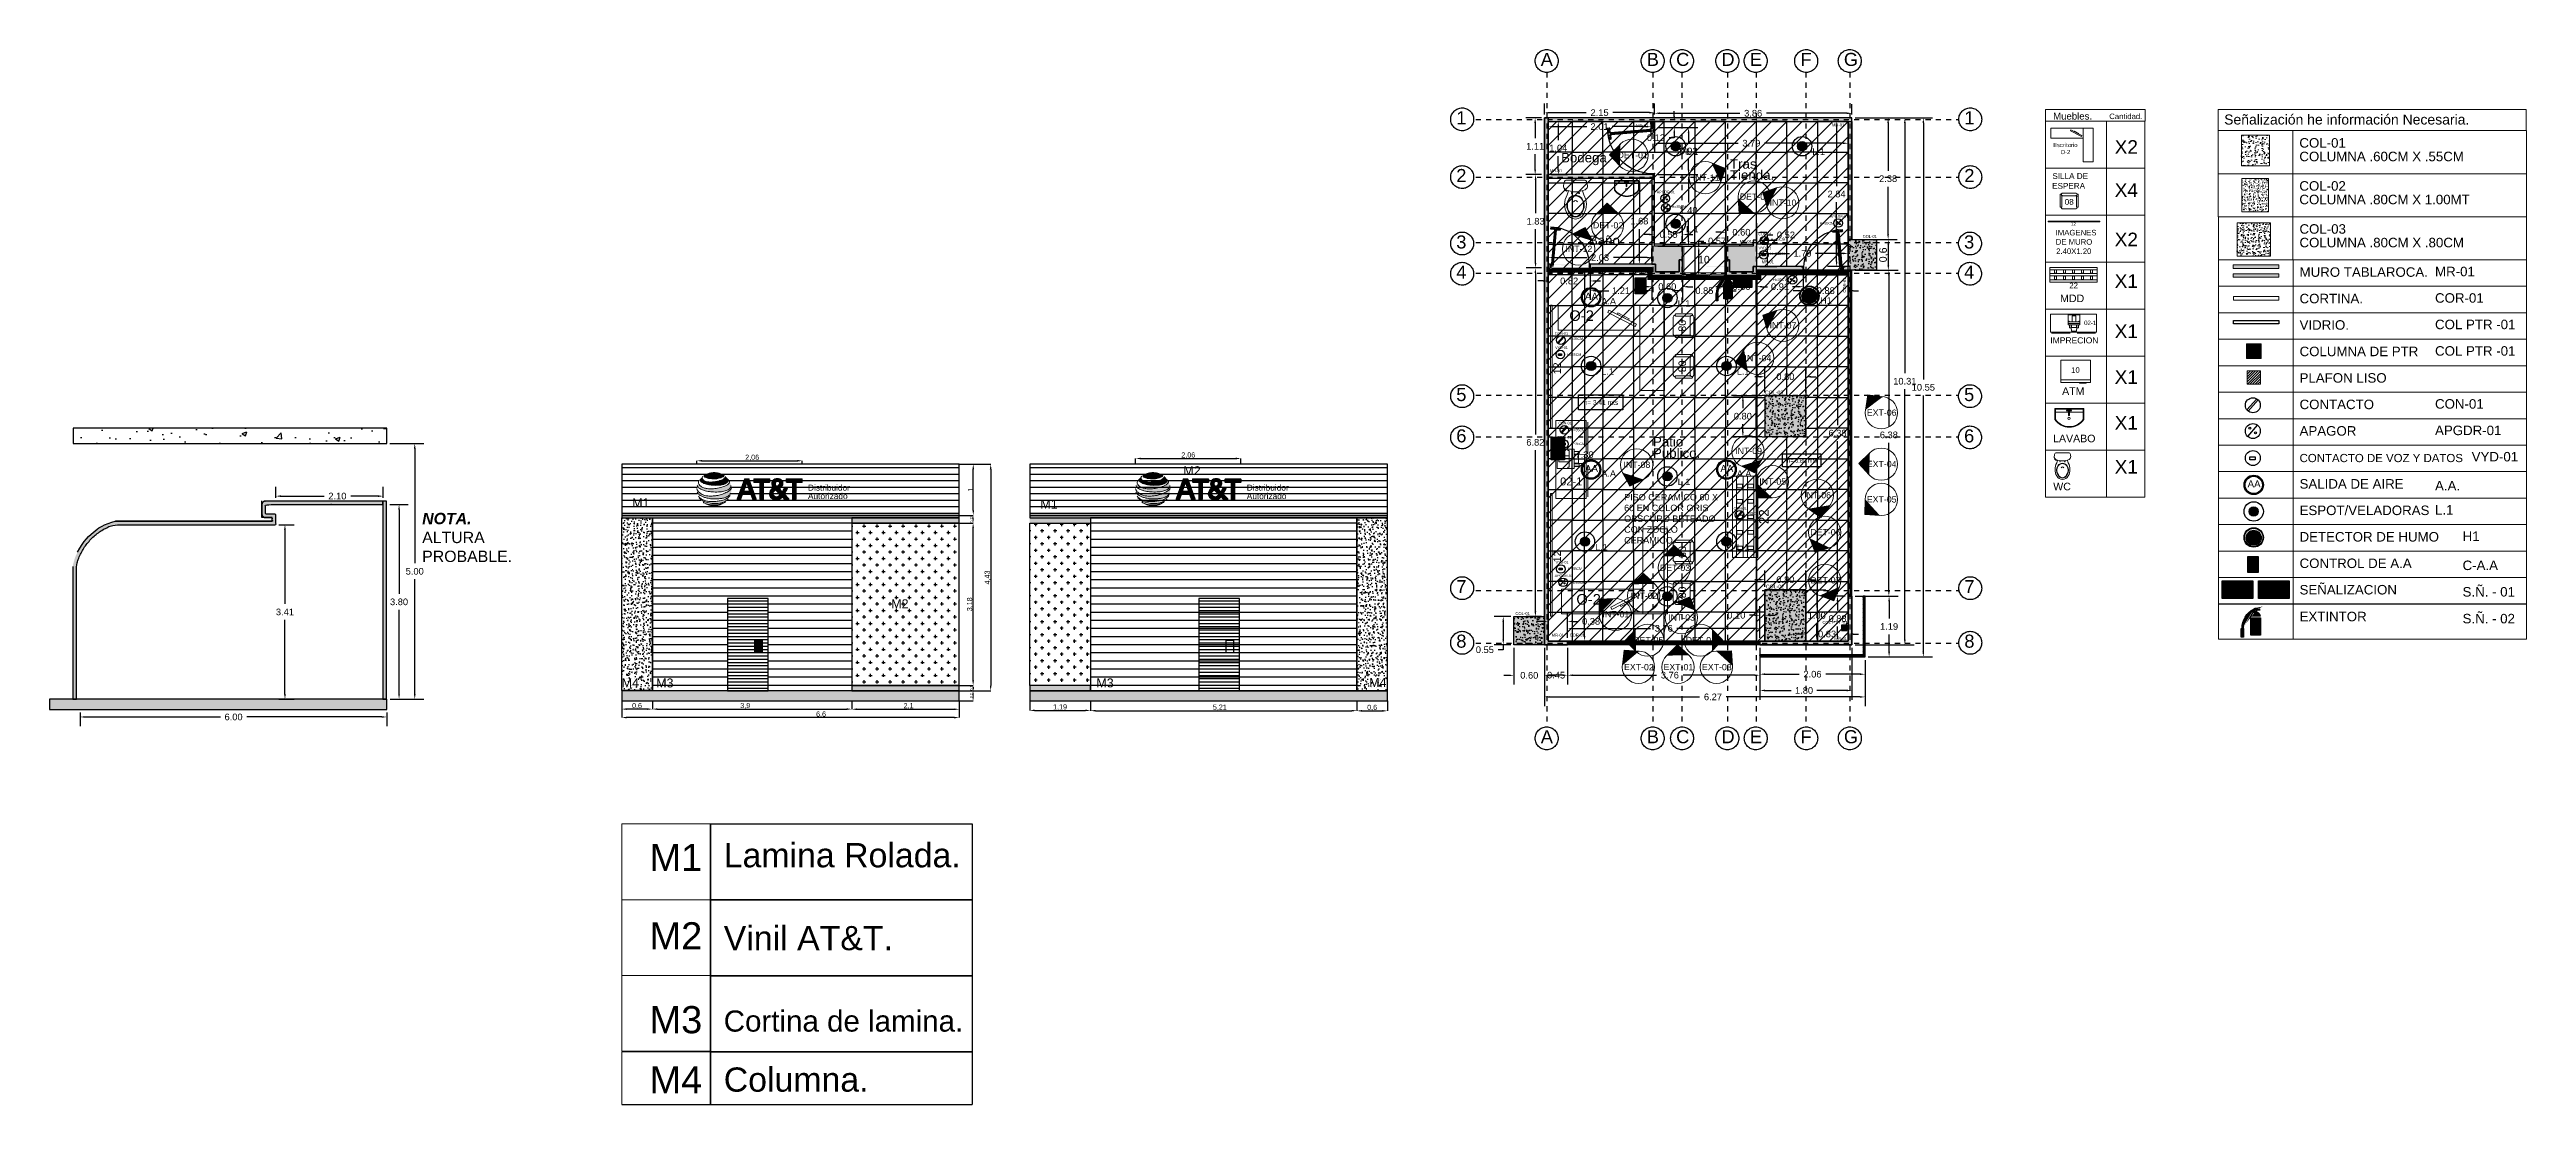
# Model space of a CAD drawing. Header units: millimetres. Extents: x 1966.2 to 2014.6, y 1502.1 to 1522.8.
import ezdxf

# ---------------------------------------------------------------- set-up
doc = ezdxf.new("R2010")
doc.units = ezdxf.units.MM
for name, pattern in [('ACAD_ISO03W100', [30, 12, -18]), ('X-BB-NEW$0$HIDDEN2', [0.1875, 0.125, -0.0625]), ('X-PP-NEW$0$HIDDEN', [0.375, 0.25, -0.125])]:
    doc.linetypes.add(name, pattern=pattern)
for name, color, linetype, lineweight in [('COLUMNA', 250, 'Continuous', 25), ('CONTACTOS', 40, 'Continuous', 18), ('CORTINA', 252, 'Continuous', 25), ('EMERGENCIAS', 102, 'Continuous', 18), ('FACHADA', 250, 'Continuous', 25), ('INFORMACION', 252, 'Continuous', 18), ('LAM-Imagenes', 251, 'Continuous', 18), ('LAM-Imagenes DET', 251, 'Continuous', 18), ('LAM-Imagenes EXT', 251, 'Continuous', 18), ('LUMINARIAS', 3, 'Continuous', 18), ('MUEBLES', 252, 'Continuous', 18), ('MURO CRISTAL', 140, 'Continuous', 25), ('MURO TABLAROKA', 253, 'Continuous', 25), ('NIVEL DE PISO', 250, 'Continuous', 18), ('PERFIL DE ALUMINIO', 253, 'Continuous', 18)]:
    doc.layers.add(name, color=color, linetype=linetype, lineweight=lineweight)
for name, color, linetype in [('COTAS', 252, 'Continuous'), ('EJES', 254, 'ACAD_ISO03W100'), ('HVAC', 170, 'Continuous'), ('LOSA', 250, 'Continuous'), ('MEDIDAS', 252, 'Continuous'), ('PISO 60X60', 1, 'Continuous'), ('PUERTAS', 251, 'Continuous'), ('SEGURIDAD', 190, 'Continuous'), ('TIPO DE MURO', 30, 'Continuous')]:
    doc.layers.add(name, color=color, linetype=linetype)
doc.layers.add('PLAFON LISO', color=4, linetype='Continuous', plot=False)
doc.styles.get("Standard").update_dxf_attribs({"font": 'arial.ttf'})
doc.dimstyles.new('ISO-25', dxfattribs={"dimtxt": 2.5, "dimasz": 2.5, "dimexe": 1.25, "dimexo": 0.625, "dimtad": 1, "dimtxsty": 'Standard', "dimcen": 2.5, "dimadec": 0, "dimazin": 0, "dimtfac": 1, "dimtmove": 0, "dimatfit": 3, "dimfxl": 1, "dimarcsym": 0})
doc.dimstyles.get("Standard").update_dxf_attribs({"dimtxt": 0.13, "dimasz": 0.1, "dimexe": 0.18, "dimexo": 0.0625, "dimgap": 0.09, "dimtad": 0, "dimtih": 1, "dimtoh": 1, "dimzin": 0, "dimdsep": 46, "dimtxsty": 'Standard', "dimcen": 0.09, "dimadec": 0, "dimazin": 0, "dimtfac": 1, "dimtofl": 0, "dimtmove": 0, "dimatfit": 3, "dimfxl": 1, "dimtolj": 1, "dimtzin": 0, "dimarcsym": 0})

msp = doc.modelspace()

# ---------------------------------------------------------------- texts
at = {"layer": 'CONTACTOS', "color": 7}
for s, p in [('APGDR-01', (1997.629, 1519.967)), ('H=35CM', (1997.92, 1519.681)), ('CON-01', (1999.615, 1519.146)), ('H=35CM', (2000.815, 1519.357)), ('APGDR-01', (2001.016, 1519.488)), ('VYD-01', (1999.621, 1518.87)), ('H=35CM', (1999.849, 1518.761)), ('H=35CM', (1999.857, 1519.039)), ('H=35CM', (1999.899, 1518.255)), ('APGDR-01', (2000.12, 1518.374)), ('CON-01', (1995.634, 1517.2)), ('VYD-01', (1995.64, 1516.924)), ('H=35CM', (1995.87, 1516.787)), ('H=35CM', (1995.906, 1517.1)), ('CON-01', (1995.703, 1515.447)), ('VYD-01', (1995.709, 1515.171)), ('H=35CM', (1995.944, 1515.313)), ('H=35CM', (1995.944, 1515.042)), ('CON-01', (1999.131, 1513.781)), ('PISO', (1999.403, 1513.682)), ('APGDR-01', (1995.631, 1512.46)), ('VYD-01', (1995.651, 1512.725)), ('H=35CM', (1995.886, 1512.597)), ('H=35CM', (1995.949, 1512.328))]:
    msp.add_text(s, height=0.0507, dxfattribs=at).set_placement(p)
at = {"layer": 'EJES', "color": 31}
for s, p in [('A', (1995.358, 1522.459)), ('B', (1997.432, 1522.459)), ('C', (1998.007, 1522.459)), ('D', (1998.892, 1522.459)), ('E', (1999.448, 1522.459)), ('F', (2000.44, 1522.459)), ('G', (2001.288, 1522.459)), ('1', (1993.706, 1521.318)), ('1', (2003.645, 1521.318)), ('2', (1993.706, 1520.188)), ('2', (2003.645, 1520.188)), ('3', (1993.706, 1518.888)), ('3', (2003.64, 1518.888)), ('4', (1993.706, 1518.298)), ('4', (2003.64, 1518.298)), ('5', (1993.706, 1515.903)), ('5', (2003.64, 1515.903)), ('6', (1993.706, 1515.095)), ('6', (2003.64, 1515.095)), ('7', (1993.706, 1512.146)), ('7', (2003.645, 1512.146)), ('8', (1993.706, 1511.079)), ('8', (2003.645, 1511.079)), ('A', (1995.359, 1509.21)), ('B', (1997.433, 1509.21)), ('C', (1998.007, 1509.21)), ('D', (1998.893, 1509.21)), ('E', (1999.449, 1509.21)), ('F', (2000.441, 1509.21)), ('G', (2001.289, 1509.21))]:
    msp.add_text(s, height=0.255, dxfattribs=at).set_placement(p)
at = {"layer": 'EMERGENCIAS', "color": 7, "true_color": 0xffffff}
msp.add_text('Ruta de Evacuacion', height=0.02138, dxfattribs=at).set_placement((1999.186, 1518.154))
msp.add_text('Ruta de Evacuacion', height=0.02664, rotation=90, dxfattribs=at).set_placement((1995.784, 1514.822))
at = {"layer": 'HVAC', "color": 10}
for s, height, p in [('C-A.A', 0.0837, (1997.153, 1518.38)), ('A.A', 0.1265, (1996.545, 1517.793)), ('A.A', 0.1265, (1996.545, 1514.422)), ('A.A', 0.1265, (1999.194, 1514.422))]:
    msp.add_text(s, height=height, dxfattribs=at).set_placement(p)
at = {"layer": 'HVAC', "color": 7}
for p in [(1996.223, 1517.886), (1996.223, 1514.516), (1998.872, 1514.516)]:
    msp.add_text('AA', height=0.1366, dxfattribs=at).set_placement(p)
at = {"layer": 'HVAC'}
msp.add_text('AA', height=0.1366, dxfattribs=at).set_placement((2009.186, 1514.215))
at = {"layer": 'INFORMACION', "color": 7}
for s, height, p in [('Muebles.', 0.1342, (2005.383, 1521.41)), ('Cantidad.', 0.108, (2006.48, 1521.419)), ('Señalización he información Necesaria.', 0.19547, (2008.728, 1521.313)), ('Bodega.', 0.1859, (1995.756, 1520.573)), ('Tras', 0.1859, (1999.06, 1520.449)), ('Escritorio', 0.0817, (2005.383, 1520.871)), ('O-2', 0.0817, (2005.528, 1520.734)), ('X2', 0.2666, (2006.586, 1520.74)), ('COLUMNA .60CM X .55CM ', 0.18593, (2010.199, 1520.595)), ('Tienda.', 0.1859, (1999.06, 1520.232)), ('SILLA DE', 0.1139, (2005.367, 1520.248)), ('ESPERA', 0.1139, (2005.362, 1520.056)), ('X4', 0.2666, (2006.586, 1519.896)), ('COLUMNA .80CM X 1.00MT ', 0.18593, (2010.199, 1519.753)), ('Baño.', 0.1859, (1996.3, 1518.954)), ('IMAGENES', 0.1083, (2005.431, 1519.144)), ('X2', 0.2666, (2006.586, 1518.931)), ('COLUMNA .80CM X .80CM ', 0.18593, (2010.201, 1518.911)), ('DE MURO', 0.1083, (2005.434, 1518.962)), ('2.40X1.20', 0.1083, (2005.441, 1518.781)), ('X1', 0.2666, (2006.586, 1518.116)), ('MURO TABLAROCA.', 0.18593, (2010.203, 1518.334)), ('MDD', 0.1483, (2005.518, 1517.838)), ('CORTINA.', 0.1859, (2010.203, 1517.816)), ('X1', 0.2666, (2006.586, 1517.135)), ('VIDRIO.', 0.1859, (2010.203, 1517.299)), ('IMPRECION', 0.119, (2005.327, 1517.031)), ('COLUMNA DE PTR', 0.18593, (2010.203, 1516.781)), ('X1', 0.2666, (2006.586, 1516.24)), ('PLAFON LISO', 0.18593, (2010.203, 1516.263)), ('ATM', 0.1483, (2005.558, 1516.024)), ('CONTACTO', 0.1859, (2010.203, 1515.745)), ('LAVABO', 0.1483, (2005.381, 1515.097)), ('X1', 0.2666, (2006.586, 1515.345)), ('APAGOR', 0.1859, (2010.203, 1515.227)), ('Patio', 0.1859, (1997.554, 1515.015)), ('Publico.', 0.1859, (1997.554, 1514.792)), ('X1', 0.2666, (2006.586, 1514.484)), ('CONTACTO DE VOZ Y DATOS', 0.16025, (2010.203, 1514.709)), ('WC', 0.1483, (2005.384, 1514.158)), ('SALIDA DE AIRE', 0.18593, (2010.203, 1514.191)), ('ESPOT/VELADORAS', 0.18593, (2010.203, 1513.673)), ('DETECTOR DE HUMO', 0.18593, (2010.203, 1513.155)), ('CONTROL DE A.A', 0.18593, (2010.203, 1512.637)), ('SEÑALIZACION', 0.18593, (2010.203, 1512.12)), ('EXTINTOR', 0.1859, (2010.203, 1511.596)), ('Lamina Rolada.', 0.47393, (1979.375, 1506.783)), ('Vinil AT&T.', 0.47393, (1979.375, 1505.162)), ('Cortina de lamina.', 0.4133, (1979.375, 1503.569)), ('Columna.', 0.4739, (1979.375, 1502.394))]:
    msp.add_text(s, height=height, dxfattribs=at).set_placement(p)
at = {"layer": 'INFORMACION', "color": 10}
for s, height, p in [('COL-01', 0.1859, (2010.199, 1520.861)), ('COL-02', 0.1859, (2010.199, 1520.019)), ('COL-03', 0.1859, (2010.201, 1519.177)), ('MR-01', 0.1859, (2012.853, 1518.345)), ('COR-01', 0.1859, (2012.853, 1517.827)), ('COL PTR -01', 0.18593, (2012.853, 1517.309)), ('COL PTR -01', 0.18593, (2012.853, 1516.791)), ('CON-01', 0.1859, (2012.853, 1515.755)), ('APGDR-01', 0.1859, (2012.853, 1515.237)), ('VYD-01', 0.1859, (2013.57, 1514.722)), ('M2', 0.1744, (1988.367, 1514.454)), ('A.A.', 0.1859, (2012.853, 1514.154)), ('M1', 0.1744, (1977.584, 1513.828)), ('M1', 0.1744, (1985.57, 1513.801)), ('L.1', 0.1859, (2012.853, 1513.683)), ('H1', 0.1859, (2013.392, 1513.166)), ('S.Ñ. - 01', 0.1859, (2013.392, 1512.079)), ('C-A.A', 0.1859, (2013.392, 1512.597)), ('M2', 0.1744, (1982.652, 1511.851)), ('S.Ñ. - 02', 0.1859, (2013.392, 1511.555)), ('M4', 0.1744, (1977.379, 1510.304)), ('M3', 0.1744, (1978.053, 1510.302)), ('M3', 0.1744, (1986.665, 1510.303)), ('M4', 0.1744, (1992.002, 1510.311)), ('M1', 0.5317, (1977.923, 1506.71)), ('M2', 0.5317, (1977.923, 1505.177)), ('M3', 0.5317, (1977.923, 1503.537)), ('M4', 0.5317, (1977.923, 1502.361))]:
    msp.add_text(s, height=height, dxfattribs=at).set_placement(p)
at = {"layer": 'INFORMACION', "color": 140}
for s, height, p in [('08', 0.1139, (2005.608, 1519.742)), ('12', 0.0624, (2005.731, 1519.338)), ('22', 0.1089, (2005.699, 1518.11)), ('02-1', 0.0847, (2005.989, 1517.391)), ('10', 0.1081, (2005.735, 1516.455))]:
    msp.add_text(s, height=height, dxfattribs=at).set_placement(p)
at = {"layer": 'INFORMACION', "color": 7, "true_color": 0xffffff}
for p in [(2008.783, 1512.093), (2009.496, 1512.093)]:
    msp.add_text('Ruta de Evacuacion', height=0.03591, dxfattribs=at).set_placement(p)
at = {"layer": 'LAM-Imagenes', "color": 5, "char_height": 0.12296, "attachment_point": 1, "rotation": 359.7119}
for s, insert in [('\\pi0.038181;INT-11', (1998.294, 1520.338)), ('\\pi0.026522;INT-10', (1999.809, 1519.848)), ('\\pi0.026942;INT-12', (1995.815, 1518.945)), ('\\pi0.026313;INT-07', (1999.809, 1517.448)), ('\\pi0.026564;INT-04', (1999.318, 1516.807)), ('\\pi0.026187;INT-09', (1999.136, 1514.991)), ('\\pi0.026187;INT-08', (1996.951, 1514.721)), ('\\pi0.025851;INT-05', (1999.608, 1514.392)), ('\\pi0.026355;INT-06', (2000.486, 1514.126)), ('\\pi0.026942;INT-02', (1997.09, 1512.158)), ('\\pi0.038181;INT-01', (1996.528, 1511.799)), ('\\pi0.026313;INT-03', (1997.825, 1511.732))]:
    msp.add_mtext_dynamic_manual_height_columns(s, width=0.55377, gutter_width=12.5, heights=[0], dxfattribs=dict(at, insert=insert))
at = {"layer": 'LAM-Imagenes DET', "color": 5, "char_height": 0.123, "attachment_point": 1, "rotation": 359.7119}
for s, insert in [('DET-01', (1996.861, 1520.777)), ('DET-08', (1999.252, 1519.964)), ('DET-02', (1996.38, 1519.405)), ('DET-06', (2000.631, 1513.401)), ('DET-03', (1997.689, 1512.704)), ('DET-07', (2000.631, 1512.461)), ('DET-05', (1997.166, 1511.292)), ('DET-04', (1998.195, 1511.292))]:
    msp.add_mtext_dynamic_manual_height_columns(s, width=0.9236, gutter_width=12.5, heights=[0], dxfattribs=dict(at, insert=insert))
at = {"layer": 'LAM-Imagenes EXT', "color": 5, "char_height": 0.123, "attachment_point": 1, "rotation": 359.7119}
for s, insert in [('EXT-06', (2001.737, 1515.741)), ('EXT-04', (2001.737, 1514.735)), ('EXT-05', (2001.737, 1514.044)), ('EXT-02', (1996.987, 1510.763)), ('EXT-01', (1997.76, 1510.763)), ('EXT-03', (1998.512, 1510.763))]:
    msp.add_mtext_dynamic_manual_height_columns(s, width=0.9236, gutter_width=12.5, heights=[0], dxfattribs=dict(at, insert=insert))
at = {"layer": 'LUMINARIAS', "color": 10}
for p in [(1998.199, 1520.718), (2000.673, 1520.718), (1998.199, 1519.202), (1998.038, 1517.75), (1996.545, 1516.419), (1999.194, 1516.419), (1998.038, 1514.259), (1996.424, 1512.983), (1999.194, 1512.983), (1998.038, 1511.912)]:
    msp.add_text('L.1', height=0.1265, dxfattribs=at).set_placement(p)
at = {"layer": 'MEDIDAS', "color": 2, "lineweight": -3, "insert": (1973.476, 1513.717), "char_height": 0.22196, "attachment_point": 1}
msp.add_mtext_dynamic_manual_height_columns('{\\fArial|b1|i1|c0|p34;NOTA.}\\PALTURA PROBABLE.', width=1.05868, gutter_width=12.5, heights=[0], dxfattribs=at)
at = {"layer": 'MUEBLES'}
for s, height, p in [('10', 0.1483, (1998.435, 1518.596)), ('O-2', 0.2057, (1995.918, 1517.471)), ('02-1', 0.1545, (1995.738, 1514.254)), ('O-2', 0.2057, (1996.055, 1511.922))]:
    msp.add_text(s, height=height, dxfattribs=at).set_placement(p)
for s, height, rotation, p in [('08', 0.1483, 270, (1998.052, 1517.492)), ('08', 0.1483, 270, (1998.052, 1516.698)), ('12', 0.1483, 90, (1995.754, 1516.429)), ('22', 0.1874, 90, (1999.815, 1513.496)), ('12', 0.1483, 90, (1995.754, 1512.75)), ('08', 0.1483, 270, (1998.052, 1513.068)), ('08', 0.1483, 270, (1998.052, 1512.274))]:
    msp.add_text(s, height=height, rotation=rotation, dxfattribs=at).set_placement(p)
at = {"layer": 'PISO 60X60', "color": 7, "insert": (1996.99, 1514.087), "char_height": 0.12648, "attachment_point": 1}
msp.add_mtext_dynamic_manual_height_columns('PISO CERAMICO 60 X 60 EN COLOR GRIS OBSCURO BETEADO CON ZOCLO CERAMICO.', width=1.88202, gutter_width=12.5, heights=[0], dxfattribs=at)
at = {"layer": 'PLAFON LISO', "color": 130}
msp.add_text('h= 3.41 mts', height=0.09228, dxfattribs=at).set_placement((1996.196, 1515.829))
at = {"layer": 'PLAFON LISO', "color": 141}
msp.add_text('h= 3.80 mts', height=0.07953, dxfattribs=at).set_placement((2000.177, 1514.7))
at = {"layer": 'SEGURIDAD', "color": 10}
msp.add_text('H1', height=0.1265, dxfattribs=at).set_placement((2000.824, 1517.809))
at = {"layer": 'TIPO DE MURO', "color": 10}
for s, height, p in [('MR-01', 0.0576, (1997.224, 1521.256)), ('MR-01', 0.0576, (2001.056, 1521.276)), ('MR-01', 0.0576, (1995.537, 1520.381)), ('COL-01', 0.0576, (2001.655, 1519.095)), ('MR-01', 0.0576, (1999.249, 1518.997)), ('MR-01', 0.0576, (1999.679, 1518.599)), ('COL-03', 0.0735, (1999.744, 1516.034)), ('COL-02', 0.0735, (1999.76, 1512.238)), ('COL-01', 0.0576, (1994.864, 1511.718)), ('MR-01', 0.0576, (1995.571, 1511.297)), ('COR-01', 0.0576, (1995.923, 1511.297)), ('COL PTR -01', 0.05759, (2000.87, 1511.546)), ('MR-01', 0.0576, (2001.104, 1511.227))]:
    msp.add_text(s, height=height, dxfattribs=at).set_placement(p)
msp.add_text('COR-01', height=0.0576, rotation=90, dxfattribs=at).set_placement((2001.331, 1518.026))

# ---------------------------------------------------------------- blocks, each defined once
blk = doc.blocks.new('*D0')
at = {"layer": 'Defpoints', "color": 0, "lineweight": -3, "transparency": 16777216}
for p in [(2001.444, 1521.443), (2001.444, 1511.138), (2002.481, 1511.138)]:
    blk.add_point(p, dxfattribs=at)
at = {"layer": 'MEDIDAS', "color": 0, "lineweight": -2, "transparency": 16777216}
for p, q in [((2001.506, 1521.443), (2002.661, 1521.443)), ((2002.481, 1521.343), (2002.481, 1516.447)), ((2002.481, 1511.238), (2002.481, 1516.135)), ((2001.506, 1511.138), (2002.661, 1511.138))]:
    blk.add_line(p, q, dxfattribs=at)
at = {"layer": 'MEDIDAS', "color": 0, "lineweight": -3, "transparency": 16777216}
for points in [[(2002.464, 1521.343), (2002.497, 1521.343), (2002.481, 1521.443)], [(2002.464, 1511.238), (2002.497, 1511.238), (2002.481, 1511.138)]]:
    blk.add_solid(points, dxfattribs=at)
at = {"layer": 'MEDIDAS', "color": 0, "lineweight": -3, "transparency": 16777216, "insert": (2002.481, 1516.291), "char_height": 0.13, "attachment_point": 5}
blk.add_mtext('\\A1;10.31', dxfattribs=at)
blk = doc.blocks.new('*D1')
at = {"layer": 'Defpoints', "color": 0, "lineweight": -3, "transparency": 16777216}
for p in [(2001.444, 1521.443), (2001.444, 1519.063), (2002.154, 1519.063)]:
    blk.add_point(p, dxfattribs=at)
at = {"layer": 'MEDIDAS', "color": 0, "lineweight": -2, "transparency": 16777216}
for p, q in [((2001.506, 1521.443), (2002.334, 1521.443)), ((2002.154, 1521.343), (2002.154, 1520.41)), ((2002.154, 1519.163), (2002.154, 1520.097)), ((2001.506, 1519.063), (2002.334, 1519.063))]:
    blk.add_line(p, q, dxfattribs=at)
at = {"layer": 'MEDIDAS', "color": 0, "lineweight": -3, "transparency": 16777216}
for points in [[(2002.137, 1521.343), (2002.17, 1521.343), (2002.154, 1521.443)], [(2002.137, 1519.163), (2002.17, 1519.163), (2002.154, 1519.063)]]:
    blk.add_solid(points, dxfattribs=at)
at = {"layer": 'MEDIDAS', "color": 0, "lineweight": -3, "transparency": 16777216, "insert": (2002.154, 1520.253), "char_height": 0.13, "attachment_point": 5}
blk.add_mtext('\\A1;2.38', dxfattribs=at)
blk = doc.blocks.new('*D2')
at = {"layer": 'Defpoints', "color": 0, "transparency": 16777216}
for p in [(2001.944, 1519.063), (2001.944, 1518.463), (2002.158, 1518.463)]:
    blk.add_point(p, dxfattribs=at)
at = {"layer": 'MEDIDAS', "color": 0, "lineweight": -2, "transparency": 16777216}
for p, q in [((2002.044, 1519.063), (2002.158, 1519.063)), ((2002.158, 1518.963), (2002.158, 1518.563)), ((2002.044, 1518.463), (2002.158, 1518.463))]:
    blk.add_line(p, q, dxfattribs=at)
at = {"layer": 'MEDIDAS', "color": 0, "transparency": 16777216}
for points in [[(2002.141, 1518.963), (2002.175, 1518.963), (2002.158, 1519.063)], [(2002.141, 1518.563), (2002.175, 1518.563), (2002.158, 1518.463)]]:
    blk.add_solid(points, dxfattribs=at)
at = {"layer": 'MEDIDAS', "color": 0, "transparency": 16777216, "insert": (2002.068, 1518.763), "char_height": 0.15, "attachment_point": 5, "rotation": 90}
blk.add_mtext('0,6', dxfattribs=at)
blk = doc.blocks.new('*D3')
at = {"layer": 'Defpoints', "color": 0, "lineweight": -3, "transparency": 16777216}
for p in [(2001.444, 1518.463), (2001.444, 1512.088), (2002.168, 1512.088)]:
    blk.add_point(p, dxfattribs=at)
at = {"layer": 'MEDIDAS', "color": 0, "lineweight": -2, "transparency": 16777216}
for p, q in [((2001.506, 1518.463), (2002.348, 1518.463)), ((2002.168, 1518.363), (2002.168, 1515.398)), ((2002.168, 1512.188), (2002.168, 1515.085)), ((2001.506, 1512.088), (2002.348, 1512.088))]:
    blk.add_line(p, q, dxfattribs=at)
at = {"layer": 'MEDIDAS', "color": 0, "lineweight": -3, "transparency": 16777216}
for points in [[(2002.152, 1518.363), (2002.185, 1518.363), (2002.168, 1518.463)], [(2002.152, 1512.188), (2002.185, 1512.188), (2002.168, 1512.088)]]:
    blk.add_solid(points, dxfattribs=at)
at = {"layer": 'MEDIDAS', "color": 0, "lineweight": -3, "transparency": 16777216, "insert": (2002.168, 1515.241), "char_height": 0.13, "attachment_point": 5}
blk.add_mtext('\\A1;6.38', dxfattribs=at)
blk = doc.blocks.new('*D4')
at = {"layer": 'Defpoints', "color": 0, "lineweight": -3, "transparency": 16777216}
for p in [(2001.704, 1512.088), (2001.704, 1510.898), (2002.173, 1510.898)]:
    blk.add_point(p, dxfattribs=at)
at = {"layer": 'MEDIDAS', "color": 0, "lineweight": -2, "transparency": 16777216}
for p, q in [((2001.766, 1512.088), (2002.353, 1512.088)), ((2002.173, 1511.988), (2002.173, 1511.65)), ((2001.766, 1510.898), (2002.353, 1510.898)), ((2002.173, 1510.998), (2002.173, 1511.337))]:
    blk.add_line(p, q, dxfattribs=at)
at = {"layer": 'MEDIDAS', "color": 0, "lineweight": -3, "transparency": 16777216}
for points in [[(2002.157, 1511.988), (2002.19, 1511.988), (2002.173, 1512.088)], [(2002.157, 1510.998), (2002.19, 1510.998), (2002.173, 1510.898)]]:
    blk.add_solid(points, dxfattribs=at)
at = {"layer": 'MEDIDAS', "color": 0, "lineweight": -3, "transparency": 16777216, "insert": (2002.173, 1511.493), "char_height": 0.13, "attachment_point": 5}
blk.add_mtext('\\A1;1.19', dxfattribs=at)
blk = doc.blocks.new('*D5')
at = {"layer": 'Defpoints', "color": 0, "lineweight": -3, "transparency": 16777216}
for p in [(2001.444, 1521.443), (2001.704, 1510.898), (2002.843, 1510.898)]:
    blk.add_point(p, dxfattribs=at)
at = {"layer": 'MEDIDAS', "color": 0, "lineweight": -2, "transparency": 16777216}
for p, q in [((2001.506, 1521.443), (2003.023, 1521.443)), ((2002.843, 1521.343), (2002.843, 1516.327)), ((2002.843, 1510.998), (2002.843, 1516.015)), ((2001.766, 1510.898), (2003.023, 1510.898))]:
    blk.add_line(p, q, dxfattribs=at)
at = {"layer": 'MEDIDAS', "color": 0, "lineweight": -3, "transparency": 16777216}
for points in [[(2002.826, 1521.343), (2002.859, 1521.343), (2002.843, 1521.443)], [(2002.826, 1510.998), (2002.859, 1510.998), (2002.843, 1510.898)]]:
    blk.add_solid(points, dxfattribs=at)
at = {"layer": 'MEDIDAS', "color": 0, "lineweight": -3, "transparency": 16777216, "insert": (2002.843, 1516.171), "char_height": 0.13, "attachment_point": 5}
blk.add_mtext('\\A1;10.55', dxfattribs=at)
blk = doc.blocks.new('*D6')
at = {"layer": 'Defpoints', "color": 0, "lineweight": -3, "transparency": 16777216}
for p in [(1999.644, 1510.897), (2001.704, 1510.898), (1999.644, 1510.56)]:
    blk.add_point(p, dxfattribs=at)
at = {"layer": 'MEDIDAS', "color": 0, "lineweight": -2, "transparency": 16777216}
for p, q in [((1999.644, 1510.834), (1999.644, 1510.38)), ((1999.744, 1510.56), (2000.414, 1510.56)), ((2001.604, 1510.56), (2000.934, 1510.56)), ((2001.704, 1510.836), (2001.704, 1510.38))]:
    blk.add_line(p, q, dxfattribs=at)
at = {"layer": 'MEDIDAS', "color": 0, "lineweight": -3, "transparency": 16777216}
for points in [[(1999.744, 1510.577), (1999.744, 1510.544), (1999.644, 1510.56)], [(2001.604, 1510.577), (2001.604, 1510.544), (2001.704, 1510.56)]]:
    blk.add_solid(points, dxfattribs=at)
at = {"layer": 'MEDIDAS', "color": 0, "lineweight": -3, "transparency": 16777216, "insert": (2000.674, 1510.56), "char_height": 0.13, "attachment_point": 5}
blk.add_mtext('\\A1;2.06', dxfattribs=at)
blk = doc.blocks.new('*D7')
at = {"layer": 'Defpoints', "color": 0, "lineweight": -3, "transparency": 16777216}
for p in [(1995.434, 1510.898), (2001.704, 1510.898), (1995.434, 1510.116)]:
    blk.add_point(p, dxfattribs=at)
at = {"layer": 'MEDIDAS', "color": 0, "lineweight": -2, "transparency": 16777216}
for p, q in [((1995.434, 1510.836), (1995.434, 1509.936)), ((2001.704, 1510.836), (2001.704, 1509.936)), ((1995.534, 1510.116), (1998.467, 1510.116)), ((2001.604, 1510.116), (1998.986, 1510.116))]:
    blk.add_line(p, q, dxfattribs=at)
at = {"layer": 'MEDIDAS', "color": 0, "lineweight": -3, "transparency": 16777216}
for points in [[(1995.534, 1510.132), (1995.534, 1510.099), (1995.434, 1510.116)], [(2001.604, 1510.132), (2001.604, 1510.099), (2001.704, 1510.116)]]:
    blk.add_solid(points, dxfattribs=at)
at = {"layer": 'MEDIDAS', "color": 0, "lineweight": -3, "transparency": 16777216, "insert": (1998.727, 1510.116), "char_height": 0.13, "attachment_point": 5}
blk.add_mtext('\\A1;6.27', dxfattribs=at)
blk = doc.blocks.new('*D8')
at = {"layer": 'Defpoints', "color": 0, "lineweight": -3, "transparency": 16777216}
for p in [(1999.644, 1511.138), (2001.444, 1511.138), (1999.644, 1510.242)]:
    blk.add_point(p, dxfattribs=at)
at = {"layer": 'MEDIDAS', "color": 0, "lineweight": -2, "transparency": 16777216}
for p, q in [((1999.644, 1511.076), (1999.644, 1510.062)), ((2001.444, 1511.076), (2001.444, 1510.062)), ((1999.744, 1510.242), (2000.257, 1510.242)), ((2001.344, 1510.242), (2000.762, 1510.242))]:
    blk.add_line(p, q, dxfattribs=at)
at = {"layer": 'MEDIDAS', "color": 0, "lineweight": -3, "transparency": 16777216}
for points in [[(1999.744, 1510.259), (1999.744, 1510.226), (1999.644, 1510.242)], [(2001.344, 1510.259), (2001.344, 1510.226), (2001.444, 1510.242)]]:
    blk.add_solid(points, dxfattribs=at)
at = {"layer": 'MEDIDAS', "color": 0, "lineweight": -3, "transparency": 16777216, "insert": (2000.509, 1510.242), "char_height": 0.13, "attachment_point": 5}
blk.add_mtext('\\A1;1.80', dxfattribs=at)
blk = doc.blocks.new('*D9')
at = {"layer": 'Defpoints', "color": 0, "lineweight": -3, "transparency": 16777216}
for p in [(1995.884, 1511.138), (1999.644, 1511.138), (1995.884, 1510.541)]:
    blk.add_point(p, dxfattribs=at)
at = {"layer": 'MEDIDAS', "color": 0, "lineweight": -2, "transparency": 16777216}
for p, q in [((1995.884, 1511.076), (1995.884, 1510.361)), ((1999.644, 1511.076), (1999.644, 1510.361)), ((1995.984, 1510.541), (1997.625, 1510.541)), ((1999.544, 1510.541), (1998.143, 1510.541))]:
    blk.add_line(p, q, dxfattribs=at)
at = {"layer": 'MEDIDAS', "color": 0, "lineweight": -3, "transparency": 16777216}
for points in [[(1995.984, 1510.557), (1995.984, 1510.524), (1995.884, 1510.541)], [(1999.544, 1510.557), (1999.544, 1510.524), (1999.644, 1510.541)]]:
    blk.add_solid(points, dxfattribs=at)
at = {"layer": 'MEDIDAS', "color": 0, "lineweight": -3, "transparency": 16777216, "insert": (1997.884, 1510.541), "char_height": 0.13, "attachment_point": 5}
blk.add_mtext('\\A1;3.76', dxfattribs=at)
blk = doc.blocks.new('*D10')
at = {"layer": 'Defpoints', "color": 0, "lineweight": -3, "transparency": 16777216}
for p in [(1995.434, 1511.138), (1995.884, 1511.138), (1995.434, 1510.541)]:
    blk.add_point(p, dxfattribs=at)
at = {"layer": 'MEDIDAS', "color": 0, "lineweight": -2, "transparency": 16777216}
for p, q in [((1995.434, 1511.076), (1995.434, 1510.361)), ((1995.884, 1511.076), (1995.884, 1510.361)), ((1995.784, 1510.541), (1995.534, 1510.541))]:
    blk.add_line(p, q, dxfattribs=at)
at = {"layer": 'MEDIDAS', "color": 0, "lineweight": -3, "transparency": 16777216}
for points in [[(1995.534, 1510.558), (1995.534, 1510.524), (1995.434, 1510.541)], [(1995.784, 1510.558), (1995.784, 1510.524), (1995.884, 1510.541)]]:
    blk.add_solid(points, dxfattribs=at)
at = {"layer": 'MEDIDAS', "color": 0, "lineweight": -3, "transparency": 16777216, "insert": (1995.659, 1510.541), "char_height": 0.13, "attachment_point": 5}
blk.add_mtext('\\A1;0.45', dxfattribs=at)
blk = doc.blocks.new('*D11')
at = {"layer": 'Defpoints', "color": 0, "lineweight": -3, "transparency": 16777216}
for p in [(1994.834, 1511.138), (1995.434, 1511.138), (1994.834, 1510.538)]:
    blk.add_point(p, dxfattribs=at)
at = {"layer": 'MEDIDAS', "color": 0, "lineweight": -2, "transparency": 16777216}
for p, q in [((1994.834, 1511.076), (1994.834, 1510.358)), ((1995.434, 1511.076), (1995.434, 1510.358)), ((1994.734, 1510.538), (1994.634, 1510.538)), ((1995.534, 1510.538), (1995.634, 1510.538))]:
    blk.add_line(p, q, dxfattribs=at)
at = {"layer": 'MEDIDAS', "color": 0, "lineweight": -3, "transparency": 16777216}
for points in [[(1994.734, 1510.554), (1994.734, 1510.521), (1994.834, 1510.538)], [(1995.534, 1510.554), (1995.534, 1510.521), (1995.434, 1510.538)]]:
    blk.add_solid(points, dxfattribs=at)
at = {"layer": 'MEDIDAS', "color": 0, "lineweight": -3, "transparency": 16777216, "insert": (1995.134, 1510.538), "char_height": 0.13, "attachment_point": 5}
blk.add_mtext('\\A1;0.60', dxfattribs=at)
blk = doc.blocks.new('*D12')
at = {"layer": 'Defpoints', "color": 0, "lineweight": -3, "transparency": 16777216}
for p in [(1994.834, 1511.688), (1994.625, 1511.138), (1994.834, 1511.138)]:
    blk.add_point(p, dxfattribs=at)
at = {"layer": 'MEDIDAS', "color": 0, "lineweight": -2, "transparency": 16777216}
for p, q in [((1994.771, 1511.688), (1994.445, 1511.688)), ((1994.625, 1511.588), (1994.625, 1511.238)), ((1994.771, 1511.138), (1994.445, 1511.138)), ((1994.625, 1511.038), (1994.525, 1511.038)), ((1994.625, 1511.138), (1994.625, 1511.038))]:
    blk.add_line(p, q, dxfattribs=at)
at = {"layer": 'MEDIDAS', "color": 0, "lineweight": -3, "transparency": 16777216}
for points in [[(1994.608, 1511.588), (1994.641, 1511.588), (1994.625, 1511.688)], [(1994.608, 1511.238), (1994.641, 1511.238), (1994.625, 1511.138)]]:
    blk.add_solid(points, dxfattribs=at)
at = {"layer": 'MEDIDAS', "color": 0, "lineweight": -3, "transparency": 16777216, "insert": (1994.265, 1511.038), "char_height": 0.13, "attachment_point": 5}
blk.add_mtext('\\A1;0.55', dxfattribs=at)
blk = doc.blocks.new('*D13')
at = {"layer": 'Defpoints', "color": 0, "lineweight": -3, "transparency": 16777216}
for p in [(1995.253, 1518.507), (1995.434, 1518.507), (1995.434, 1511.688)]:
    blk.add_point(p, dxfattribs=at)
at = {"layer": 'MEDIDAS', "color": 0, "lineweight": -2, "transparency": 16777216}
for p, q in [((1995.371, 1518.507), (1995.073, 1518.507)), ((1995.253, 1518.407), (1995.253, 1515.252)), ((1995.253, 1511.788), (1995.253, 1514.94)), ((1995.371, 1511.688), (1995.073, 1511.688))]:
    blk.add_line(p, q, dxfattribs=at)
at = {"layer": 'MEDIDAS', "color": 0, "lineweight": -3, "transparency": 16777216}
for points in [[(1995.237, 1518.407), (1995.27, 1518.407), (1995.253, 1518.507)], [(1995.237, 1511.788), (1995.27, 1511.788), (1995.253, 1511.688)]]:
    blk.add_solid(points, dxfattribs=at)
at = {"layer": 'MEDIDAS', "color": 0, "lineweight": -3, "transparency": 16777216, "insert": (1995.253, 1515.096), "char_height": 0.13, "attachment_point": 5}
blk.add_mtext('\\A1;6.82', dxfattribs=at)
blk = doc.blocks.new('*D14')
at = {"layer": 'Defpoints', "color": 0, "lineweight": -3, "transparency": 16777216}
for p in [(1995.257, 1520.333), (1995.257, 1520.333), (1995.257, 1518.507)]:
    blk.add_point(p, dxfattribs=at)
at = {"layer": 'MEDIDAS', "color": 0, "lineweight": -2, "transparency": 16777216}
for p, q in [((1995.194, 1520.333), (1995.077, 1520.333)), ((1995.257, 1520.233), (1995.257, 1519.576)), ((1995.257, 1518.607), (1995.257, 1519.264)), ((1995.194, 1518.507), (1995.077, 1518.507))]:
    blk.add_line(p, q, dxfattribs=at)
at = {"layer": 'MEDIDAS', "color": 0, "lineweight": -3, "transparency": 16777216}
for points in [[(1995.24, 1520.233), (1995.274, 1520.233), (1995.257, 1520.333)], [(1995.24, 1518.607), (1995.274, 1518.607), (1995.257, 1518.507)]]:
    blk.add_solid(points, dxfattribs=at)
at = {"layer": 'MEDIDAS', "color": 0, "lineweight": -3, "transparency": 16777216, "insert": (1995.257, 1519.42), "char_height": 0.13, "attachment_point": 5}
blk.add_mtext('\\A1;1.83', dxfattribs=at)
blk = doc.blocks.new('*D15')
at = {"layer": 'Defpoints', "color": 0, "lineweight": -3, "transparency": 16777216}
for p in [(1995.249, 1521.443), (1995.434, 1521.443), (1995.434, 1520.333)]:
    blk.add_point(p, dxfattribs=at)
at = {"layer": 'MEDIDAS', "color": 0, "lineweight": -2, "transparency": 16777216}
for p, q in [((1995.371, 1521.443), (1995.069, 1521.443)), ((1995.249, 1521.343), (1995.249, 1521.044)), ((1995.249, 1520.433), (1995.249, 1520.733)), ((1995.371, 1520.333), (1995.069, 1520.333))]:
    blk.add_line(p, q, dxfattribs=at)
at = {"layer": 'MEDIDAS', "color": 0, "lineweight": -3, "transparency": 16777216}
for points in [[(1995.232, 1521.343), (1995.266, 1521.343), (1995.249, 1521.443)], [(1995.232, 1520.433), (1995.266, 1520.433), (1995.249, 1520.333)]]:
    blk.add_solid(points, dxfattribs=at)
at = {"layer": 'MEDIDAS', "color": 0, "lineweight": -3, "transparency": 16777216, "insert": (1995.249, 1520.888), "char_height": 0.13, "attachment_point": 5}
blk.add_mtext('\\A1;1.11', dxfattribs=at)
blk = doc.blocks.new('*D16')
at = {"layer": 'Defpoints', "color": 0, "lineweight": -3, "transparency": 16777216}
for p in [(1997.584, 1521.545), (1995.434, 1521.443), (1997.584, 1521.443)]:
    blk.add_point(p, dxfattribs=at)
at = {"layer": 'MEDIDAS', "color": 0, "lineweight": -2, "transparency": 16777216}
for p, q in [((1995.434, 1521.506), (1995.434, 1521.725)), ((1995.534, 1521.545), (1996.248, 1521.545)), ((1997.484, 1521.545), (1996.769, 1521.545)), ((1997.584, 1521.506), (1997.584, 1521.725))]:
    blk.add_line(p, q, dxfattribs=at)
at = {"layer": 'MEDIDAS', "color": 0, "lineweight": -3, "transparency": 16777216}
for points in [[(1995.534, 1521.561), (1995.534, 1521.528), (1995.434, 1521.545)], [(1997.484, 1521.561), (1997.484, 1521.528), (1997.584, 1521.545)]]:
    blk.add_solid(points, dxfattribs=at)
at = {"layer": 'MEDIDAS', "color": 0, "lineweight": -3, "transparency": 16777216, "insert": (1996.509, 1521.545), "char_height": 0.13, "attachment_point": 5}
blk.add_mtext('\\A1;2.15', dxfattribs=at)
blk = doc.blocks.new('*D17')
at = {"layer": 'Defpoints', "color": 0, "lineweight": -3, "transparency": 16777216}
for p in [(2001.444, 1521.533), (1997.584, 1521.443), (2001.444, 1521.443)]:
    blk.add_point(p, dxfattribs=at)
at = {"layer": 'MEDIDAS', "color": 0, "lineweight": -2, "transparency": 16777216}
for p, q in [((1997.584, 1521.506), (1997.584, 1521.713)), ((1997.684, 1521.533), (1999.255, 1521.533)), ((2001.344, 1521.533), (1999.773, 1521.533)), ((2001.444, 1521.506), (2001.444, 1521.713))]:
    blk.add_line(p, q, dxfattribs=at)
at = {"layer": 'MEDIDAS', "color": 0, "lineweight": -3, "transparency": 16777216}
for points in [[(1997.684, 1521.55), (1997.684, 1521.516), (1997.584, 1521.533)], [(2001.344, 1521.55), (2001.344, 1521.516), (2001.444, 1521.533)]]:
    blk.add_solid(points, dxfattribs=at)
at = {"layer": 'MEDIDAS', "color": 0, "lineweight": -3, "transparency": 16777216, "insert": (1999.514, 1521.533), "char_height": 0.13, "attachment_point": 5}
blk.add_mtext('\\A1;3.86', dxfattribs=at)
blk = doc.blocks.new('X-PP-NEW$0$6370-Junquillo')
at = {"color": 0, "linetype": 'ByBlock', "ltscale": 10}
for p, q in [((-0.002, -0.013), (-0.004, -0.013)), ((-0.004, -0.013), (-0.004, -0.016)), ((0.01, -0.016), (-0.004, -0.016)), ((-0.002, -0.013), (-0.002, -0.015)), ((0.008, -0.015), (-0.002, -0.015)), ((0, -0.001), (0, -0.003)), ((0, -0.001), (0.014, -0.001)), ((0, -0.003), (0.001, -0.003)), ((0.001, -0.002), (0.001, -0.003)), ((0.001, -0.002), (0.013, -0.002)), ((0.008, -0.009), (0.008, -0.015)), ((0.013, -0.009), (0.008, -0.009)), ((0.01, -0.01), (0.01, -0.016)), ((0.013, -0.01), (0.01, -0.01)), ((0.013, -0.002), (0.013, -0.009)), ((0.013, -0.01), (0.013, -0.016)), ((0.013, -0.016), (0.014, -0.016)), ((0.014, -0.001), (0.014, -0.016))]:
    blk.add_line(p, q, dxfattribs=at)
blk = doc.blocks.new('X-PP-NEW$0$Vinil Cuña')
at = {"color": 0, "linetype": 'ByBlock', "ltscale": 10}
for p, q in [((-0.003, 0.003), (-0.003, 0.004)), ((-0.002, 0.003), (-0.003, 0.003)), ((0.004, 0), (0, 0)), ((0, -0.003), (0, 0)), ((-0.003, -0.004), (-0.003, -0.005)), ((-0.002, -0.005), (-0.003, -0.005)), ((-0.002, -0.007), (-0.002, -0.005)), ((-0.002, -0.007), (-0.002, -0.007)), ((0.001, -0.003), (0, -0.003)), ((0.001, -0.004), (0.001, -0.003))]:
    blk.add_line(p, q, dxfattribs=at)
for centre, radius, start, end in [((-0.002, -0.003), 0.00702, 32.4514, 94.8697), ((-0.007, 0), 0.00598, 315.8525, 35.1325), ((0.001, -0.007), 0.00332, 98.816, 172.8772)]:
    blk.add_arc(centre, radius, start, end, dxfattribs=at)
blk = doc.blocks.new('X-PP-NEW$0$Plomo-1')
at = {"color": 0, "linetype": 'ByBlock', "ltscale": 10}
blk.add_lwpolyline([(-0.006, 0.006), (0.006, 0.006), (0.006, 0), (-0.006, 0)], close=True, dxfattribs=at)
at = {"color": 0, "linetype": 'X-PP-NEW$0$HIDDEN', "ltscale": 10}
for points in [[(0.006, 0.006), (-0.006, 0)], [(-0.006, 0.006), (0.006, 0)]]:
    blk.add_lwpolyline(points, dxfattribs=at)
blk = doc.blocks.new('X-PP-NEW$0$Vinil Respaldo')
at = {"color": 0, "linetype": 'ByBlock', "ltscale": 10}
for p, q in [((-0.004, 0.001), (-0.004, 0)), ((0, 0), (-0.004, 0)), ((0, 0), (0, -0.003)), ((0.001, 0), (0.001, -0.001)), ((0.001, -0.001), (0.003, 0)), ((0.003, 0.002), (0.003, 0.004)), ((0.003, 0), (0.003, 0)), ((-0.005, -0.002), (-0.005, -0.003)), ((-0.005, -0.002), (-0.005, -0.004)), ((-0.005, -0.002), (-0.005, -0.003)), ((-0.005, -0.002), (-0.005, -0.002)), ((-0.004, -0.002), (-0.005, -0.002)), ((-0.005, -0.003), (-0.005, -0.003)), ((-0.005, -0.003), (-0.005, -0.003)), ((-0.005, -0.003), (-0.005, -0.004)), ((-0.005, -0.003), (-0.005, -0.004)), ((-0.005, -0.004), (-0.005, -0.004)), ((-0.004, -0.004), (-0.005, -0.004)), ((-0.004, -0.002), (-0.004, -0.003)), ((-0.004, -0.002), (-0.004, -0.003)), ((-0.004, -0.002), (-0.004, -0.003)), ((-0.004, -0.002), (-0.004, -0.002)), ((-0.004, -0.003), (-0.004, -0.003)), ((-0.004, -0.003), (-0.004, -0.003)), ((-0.004, -0.003), (0, -0.003)), ((-0.004, -0.003), (0, -0.003)), ((-0.004, -0.003), (-0.004, -0.004)), ((-0.004, -0.003), (-0.004, -0.004)), ((-0.004, -0.003), (-0.004, -0.004)), ((-0.004, -0.004), (-0.004, -0.004)), ((0, -0.003), (0, -0.007)), ((0.001, -0.007), (0, -0.007)), ((0.001, -0.001), (0.003, 0)), ((0.001, -0.003), (0.003, -0.001)), ((0.001, -0.001), (0.001, -0.003)), ((0.001, -0.003), (0.003, -0.002)), ((0.001, -0.003), (0.001, -0.004)), ((0.001, -0.005), (0.003, -0.003)), ((0.001, -0.004), (0.003, -0.003)), ((0.001, -0.007), (0.003, -0.005)), ((0.001, -0.006), (0.003, -0.005)), ((0.001, -0.005), (0.001, -0.006)), ((0.003, -0.002), (0.003, -0.001)), ((0.003, -0.003), (0.003, -0.003)), ((0.003, -0.005), (0.003, -0.005))]:
    blk.add_line(p, q, dxfattribs=at)
for centre, radius, start, end in [((-0.005, 0.015), 0.0137, 273.2604, 303.0933), ((-0.001, 0.003), 0.00347, 300.7277, 342.7559)]:
    blk.add_arc(centre, radius, start, end, dxfattribs=at)
blk = doc.blocks.new('X-PP-NEW$0$9204-29204-Cerco Chapa')
at = {"color": 0, "linetype": 'ByBlock', "ltscale": 10}
for p, q in [((-0.054, 0.022), (-0.055, 0.022)), ((-0.055, 0.022), (-0.055, 0.022)), ((-0.005, 0.022), (-0.055, 0.022)), ((-0.054, 0.022), (-0.054, 0.007)), ((-0.054, 0.007), (-0.053, 0.007)), ((-0.054, -0.004), (-0.054, 0.004)), ((-0.054, 0.004), (-0.051, 0.004)), ((-0.053, 0.021), (-0.053, 0.011)), ((-0.006, 0.021), (-0.053, 0.021)), ((-0.053, 0.011), (-0.049, 0.011)), ((-0.053, 0.01), (-0.051, 0.01)), ((-0.053, 0.01), (-0.053, 0.007)), ((-0.053, -0.003), (-0.053, 0.003)), ((-0.053, 0.003), (-0.049, 0.003)), ((-0.051, 0.01), (-0.051, 0.004)), ((-0.049, 0.011), (-0.049, 0.003)), ((-0.055, -0.022), (-0.055, -0.022)), ((-0.054, -0.022), (-0.055, -0.022)), ((-0.005, -0.022), (-0.055, -0.022)), ((-0.054, -0.004), (-0.051, -0.004)), ((-0.054, -0.022), (-0.054, -0.007)), ((-0.054, -0.007), (-0.053, -0.007)), ((-0.053, -0.003), (-0.049, -0.003)), ((-0.053, -0.01), (-0.053, -0.007)), ((-0.053, -0.01), (-0.051, -0.01)), ((-0.053, -0.021), (-0.053, -0.012)), ((-0.053, -0.012), (-0.049, -0.012)), ((-0.006, -0.021), (-0.053, -0.021)), ((-0.051, -0.01), (-0.051, -0.004)), ((-0.049, -0.012), (-0.049, -0.003))]:
    blk.add_line(p, q, dxfattribs=at)
for radius, start, end in [(0.0527, 336.6352, 23.3648), (0.054, 335.7253, 24.2747)]:
    blk.add_arc((-0.054, 0), radius, start, end, dxfattribs=at)
blk = doc.blocks.new('X-PP-NEW$0$Bisagra Pivote Descentrado Planta')
at = {"color": 0, "linetype": 'ByBlock', "ltscale": 10}
blk.add_lwpolyline([(0, -0.01), (-0.01, -0.01), (-0.03, -0.01, -0.365008), (-0.03, -0.01), (-0.03, 0.01, -0.365008), (-0.03, 0.01), (-0.01, 0.01), (0, 0.01), (0, -0.01)], format="xyb", dxfattribs=at)
blk.add_circle((-0.02, 0), 0.0045, dxfattribs=at)
blk = doc.blocks.new('X-PP-NEW$0$1142-Jaladera-planta')
at = {"color": 0, "linetype": 'ByBlock', "ltscale": 10}
for points in [[(0, 0.019), (0.006, 0.019), (0.006, -0.019), (0, -0.019)], [(0, 0.015), (0.006, 0.015)], [(0, 0.009), (0.006, 0.009)], [(0, 0), (0.006, 0)], [(0.037, 0.013), (0.037, -0.013)], [(0, -0.009), (0.006, -0.009)], [(0, -0.015), (0.006, -0.015)]]:
    blk.add_lwpolyline(points, dxfattribs=at)
blk.add_lwpolyline([(0.006, -0.013), (0.072, -0.013, 1), (0.072, 0.013), (0.006, 0.013)], format="xyb", dxfattribs=at)
for centre, radius, start, end in [((0.041, 0), 0.0143, 297.4644, 62.5356), ((0.055, 0), 0.0128, 277.7654, 82.2346), ((0.067, 0), 0.0127, 270.9094, 89.0906)]:
    blk.add_arc(centre, radius, start, end, dxfattribs=at)
blk = doc.blocks.new('X-PP-NEW$0$5844-25844-Batiente')
at = {"color": 0, "linetype": 'ByBlock'}
for p, q in [((-0.025, 0), (-0.025, 0.021)), ((-0.025, 0.021), (-0.022, 0.021)), ((-0.025, 0), (-0.024, 0)), ((-0.024, 0.02), (-0.024, 0.014)), ((-0.024, 0.02), (-0.023, 0.02)), ((-0.023, 0.014), (-0.024, 0.014)), ((-0.022, 0.013), (-0.024, 0.013)), ((-0.024, 0.013), (-0.024, 0.01)), ((-0.024, 0.01), (0.025, 0.01)), ((-0.024, 0.003), (-0.024, 0.009)), ((-0.024, 0.009), (0.024, 0.009)), ((-0.024, 0.003), (-0.02, 0.003)), ((-0.024, 0.002), (-0.021, 0.002)), ((-0.024, 0), (-0.024, 0.002)), ((-0.023, 0.02), (-0.023, 0.018)), ((-0.023, 0.018), (-0.022, 0.018)), ((-0.022, 0.016), (-0.023, 0.016)), ((-0.023, 0.016), (-0.023, 0.014)), ((-0.022, 0.021), (-0.022, 0.018)), ((-0.022, 0.016), (-0.022, 0.013)), ((-0.02, 0.002), (-0.02, 0.003)), ((0.024, 0.003), (0.02, 0.003)), ((0.02, 0.002), (0.02, 0.003)), ((0.024, 0.002), (0.021, 0.002)), ((0.024, 0.003), (0.024, 0.009)), ((0.024, 0), (0.024, 0.002)), ((0.024, 0), (0.025, 0)), ((0.025, 0), (0.025, 0.01))]:
    blk.add_line(p, q, dxfattribs=at)
for centre, start, end in [((-0.021, 0.002), 270, 0), ((0.021, 0.002), 180, 270)]:
    blk.add_arc(centre, 0.0005, start, end, dxfattribs=at)
blk = doc.blocks.new('X-PP-NEW$0$Felpa')
at = {"color": 0, "linetype": 'ByBlock', "ltscale": 10}
blk.add_lwpolyline([(0.002, 0.002), (0.002, 0.001), (0.001, 0.001), (0.001, 0.002), (0, 0.002), (0, -0.002), (0.001, -0.002), (0.001, -0.001), (0.002, -0.001), (0.002, -0.002, 0.483593)], format="xyb", close=True, dxfattribs=at)
blk = doc.blocks.new('X-PP-NEW$0$Pta Alum ACC')
blk.add_lwpolyline([(155.397, 33.651, 0.407478), (154.497, 34.516)], format="xyb")
for points in [[(154.591, 34.457), (154.522, 33.676)], [(154.61, 34.45), (154.616, 34.449), (154.549, 33.68), (154.543, 33.681), (154.61, 34.45)], [(154.569, 33.672), (154.637, 34.453)]]:
    blk.add_lwpolyline(points)
for name, p, xscale, yscale, zscale, rotation in [('X-PP-NEW$0$1142-Jaladera-planta', (154.592, 34.477), -1.05181712320843, 1.05181712320843, 1.05181712320843, 354.9999999828411), ('X-PP-NEW$0$6370-Junquillo', (154.591, 34.457), -1.05181712320843, 1.05181712320843, 1.05181712320843, 84.99999999133487), ('X-PP-NEW$0$9204-29204-Cerco Chapa', (154.619, 34.513), -1.05181712320843, 1.05181712320843, 1.05181712320843, 264.9999999913356), ('X-PP-NEW$0$Vinil Respaldo', (154.606, 34.441), -1.05181712320843, 1.05181712320843, 1.05181712320843, 174.9999999913356), ('X-PP-NEW$0$Plomo-1', (154.614, 34.456), 1.05181712320843, 1.05181712320843, 1.05181712320843, 174.9999999913348), ('X-PP-NEW$0$Vinil Cuña', (154.619, 34.44), -1.05181712320843, 1.05181712320843, 1.05181712320843, 174.9999999913356), ('X-PP-NEW$0$6370-Junquillo', (154.637, 34.453), 1.05181712320843, 1.05181712320843, 1.05181712320843, 264.9999999913344), ('X-PP-NEW$0$1142-Jaladera-planta', (154.639, 34.473), 1.05181712320843, 1.05181712320843, 1.05181712320843, 354.9999999999998), ('X-PP-NEW$0$Bisagra Pivote Descentrado Planta', (154.518, 33.629), 0.4588769036827118, 0.4588769036827118, 0.4588769036827118, 354.999999999999), ('X-PP-NEW$0$9204-29204-Cerco Chapa', (154.54, 33.617), -1.05181712320843, 1.05181712320843, 1.05181712320843, 84.99999999133567), ('X-PP-NEW$0$6370-Junquillo', (154.522, 33.676), 1.05181712320843, 1.05181712320843, 1.05181712320843, 84.9999999913353), ('X-PP-NEW$0$Vinil Respaldo', (154.541, 33.69), 1.05181712320843, 1.05181712320843, 1.05181712320843, 354.9999999913348), ('X-PP-NEW$0$Plomo-1', (154.545, 33.674), -1.05181712320843, 1.05181712320843, 1.05181712320843, 354.9999999913348), ('X-PP-NEW$0$Vinil Cuña', (154.553, 33.689), 1.05181712320843, 1.05181712320843, 1.05181712320843, 354.9999999913348), ('X-PP-NEW$0$6370-Junquillo', (154.569, 33.672), -1.05181712320843, 1.05181712320843, 1.05181712320843, 264.9999999913356)]:
    blk.add_blockref(name, p, dxfattribs=dict(xscale=xscale, yscale=yscale, zscale=zscale, rotation=rotation))
at = {"linetype": 'ByBlock', "yscale": 1.032473033285478, "zscale": 1.032473033285478}
for name, p, xscale, rotation in [('X-PP-NEW$0$5844-25844-Batiente', (154.493, 33.625), -1.032473033285478, 270.0000000000001), ('X-PP-NEW$0$Felpa', (154.51, 33.6), -1.032473033285478, 270.0000000000001), ('X-PP-NEW$0$5844-25844-Batiente', (155.408, 33.625), 1.032473033285478, 89.99999999999997), ('X-PP-NEW$0$Felpa', (155.39, 33.6), 1.032473033285478, 89.99999999999997)]:
    blk.add_blockref(name, p, dxfattribs=dict(at, xscale=xscale, rotation=rotation))
blk = doc.blocks.new('A$C1C6E6BA8')
at = {"layer": 'MUEBLES'}
for p, q in [((-0.197, 0.158), (-0.171, 0.197)), ((-0.181, 0.146), (-0.197, 0.158)), ((-0.164, 0.199), (-0.155, 0.194)), ((0, -0.17), (0, 0.17))]:
    blk.add_line(p, q, dxfattribs=at)
for centre in [(-0.23, 0.064), (-0.23, -0.064)]:
    blk.add_circle(centre, 0.00759, dxfattribs=at)
for centre, radius, start, end in [((-0.518, -0.007), 0.177, 117.1835, 177.7549), ((-0.518, -0.015), 0.145, 115.373, 173.9018), ((-0.52, -0.012), 0.131, 114.3568, 174.6952), ((-0.43, -0.15), 0.344, 60.6361, 119.3639), ((-0.452, -0.069), 0.224, 55.2177, 124.7823), ((-0.452, -0.069), 0.214, 55.3973, 124.7823), ((-0.405, 0), 0.0401, 299.3212, 60.6788), ((-0.433, -0.004), 0.152, 1.6319, 47.3143), ((-0.433, -0.004), 0.162, 1.5313, 47.5648), ((-0.154, 0.352), 0.229, 241.8789, 261.3309), ((0.184, 0.004), 0.392, 154.7533, 180.5237), ((-0.167, 0.193), 0.00614, 62.6785, 140.4768), ((-0.106, 0.145), 0.0698, 101.236, 158.113), ((-0.104, 0.007), 0.207, 67.2467, 94.3174), ((-0.036, 0.163), 0.0367, 10.2241, 69.9146), ((-0.518, 0.007), 0.177, 182.2451, 242.8165), ((-0.518, 0.015), 0.145, 186.0982, 244.627), ((-0.52, 0.012), 0.131, 185.3048, 245.6432), ((-0.43, 0.15), 0.344, 240.6361, 299.3639), ((-0.452, 0.069), 0.224, 235.2177, 304.7823), ((-0.452, 0.069), 0.214, 235.2177, 304.6027), ((-0.433, 0.004), 0.152, 312.6857, 358.3681), ((-0.433, 0.004), 0.162, 312.4352, 358.4687), ((-0.154, -0.352), 0.229, 98.6691, 118.1211), ((0.184, -0.004), 0.392, 179.4763, 205.2467), ((-0.106, -0.145), 0.0698, 201.887, 258.764), ((-0.104, -0.007), 0.207, 265.6826, 292.7533), ((-0.036, -0.163), 0.0367, 290.0854, 349.7759)]:
    blk.add_arc(centre, radius, start, end, dxfattribs=at)
blk = doc.blocks.new('LAVAMANO')
at = {"layer": 'MUEBLES'}
for points in [[(-0.233, 0.181), (-0.233, 0), (0.233, 0), (0.233, 0.181)], [(-0.233, 0.058), (-0.233, 0), (0.233, 0), (0.233, 0.058)], [(-0.223, 0.178), (-0.223, 0.01), (0.223, 0.01), (0.223, 0.178)], [(0, 0.058), (-0.223, 0.058)], [(0.223, 0.058), (0.011, 0.058)]]:
    blk.add_lwpolyline(points, dxfattribs=at)
blk.add_lwpolyline([(0, 0.029), (0.011, 0.029), (0.011, 0.112), (0, 0.112)], close=True, dxfattribs=at)
for centre, radius in [((-0.023, 0.032), 0.0118), ((0.005, 0.16), 0.0186), ((0.034, 0.032), 0.0118)]:
    blk.add_circle(centre, radius, dxfattribs=at)
for radius, start, end in [(0.284, 34.915, 145.085), (0.274, 35.5663, 144.4337)]:
    blk.add_arc((0, 0.018), radius, start, end, dxfattribs=at)
blk = doc.blocks.new('BBVA_Guadalajara Rastro_FN$0$IMPRESORA')
for p, q in [((-0.109, -0.25), (-0.109, -0.325)), ((-0.065, -0.316), (0.065, -0.316)), ((0.109, -0.25), (0.109, -0.325))]:
    blk.add_line(p, q)
for points in [[(0.144, -0.005, 0.414214), (0.139, 0), (-0.139, 0, 0.414214), (-0.144, -0.005), (-0.144, -0.245, 0.414214), (-0.139, -0.25), (0.139, -0.25, 0.414214), (0.144, -0.245)], [(0.125, -0.159), (0.125, -0.176, -0.414214), (0.122, -0.179), (-0.122, -0.179, -0.414214), (-0.125, -0.176), (-0.125, -0.159, 0.414214), (-0.128, -0.156), (-0.138, -0.156, 0.399656), (-0.141, -0.159), (-0.144, -0.219), (0.144, -0.219), (0.141, -0.159, 0.399656), (0.138, -0.156), (0.128, -0.156, 0.414214)]]:
    blk.add_lwpolyline(points, format="xyb", close=True)
for points in [[(-0.112, -0.25), (-0.112, -0.325), (-0.069, -0.325)], [(-0.072, -0.25), (-0.072, -0.32), (-0.065, -0.32), (-0.065, -0.25)], [(-0.069, -0.32), (-0.066, -0.406), (0.066, -0.406), (0.069, -0.32)], [(0.072, -0.25), (0.072, -0.32), (0.065, -0.32), (0.065, -0.25)], [(0.069, -0.325), (0.112, -0.325), (0.112, -0.25)]]:
    blk.add_lwpolyline(points)
blk.add_lwpolyline([(0.044, -0.179), (0.044, -0.028, 0.414214), (0.041, -0.025), (-0.041, -0.025, 0.414214), (-0.044, -0.028), (-0.044, -0.179)], format="xyb")
blk = doc.blocks.new('PISO')
at = {"layer": 'PISO 60X60', "lineweight": -3}
for p, q in [((1978.129, 1520.263), (1978.129, 1511.208)), ((1979.798, 1520.173), (1980.159, 1520.174)), ((1980.398, 1520.173), (1980.209, 1520.174)), ((1979.798, 1519.573), (1980.159, 1519.573)), ((1980.398, 1519.573), (1980.209, 1519.573)), ((1982.198, 1519.573), (1982.198, 1519.053)), ((1979.798, 1518.973), (1980.159, 1518.973)), ((1980.398, 1518.973), (1980.209, 1518.974)), ((1980.398, 1518.973), (1980.398, 1518.933)), ((1981.598, 1518.973), (1982.139, 1518.973)), ((1982.798, 1518.973), (1982.209, 1518.974)), ((1980.159, 1518.373), (1979.798, 1518.373)), ((1980.398, 1517.773), (1980.398, 1518.363)), ((1982.198, 1517.773), (1982.198, 1518.363))]:
    blk.add_line(p, q, dxfattribs=at)
for points in [[(1978.129, 1521.373), (1978.598, 1521.373), (1978.598, 1520.773), (1978.129, 1520.773)], [(1978.598, 1520.333), (1978.598, 1520.773), (1978.129, 1520.773)], [(1978.598, 1520.333), (1978.598, 1520.773), (1979.198, 1520.773), (1979.198, 1520.333)], [(1979.798, 1520.333), (1979.798, 1520.773), (1979.198, 1520.773), (1979.198, 1520.333)], [(1979.798, 1520.333), (1979.798, 1520.773), (1980.398, 1520.773), (1980.398, 1520.173)], [(1978.129, 1520.173), (1978.598, 1520.173), (1978.598, 1520.263)], [(1978.129, 1520.173), (1978.598, 1520.173), (1978.598, 1519.573), (1978.129, 1519.573)], [(1979.198, 1520.263), (1979.198, 1520.173), (1978.598, 1520.173), (1978.598, 1520.263)], [(1979.198, 1520.263), (1979.198, 1520.173), (1979.798, 1520.173), (1979.798, 1520.263)], [(1979.798, 1520.173), (1979.798, 1520.263)], [(1979.798, 1520.173), (1979.798, 1519.573)], [(1980.398, 1519.573), (1980.398, 1520.173)], [(1978.129, 1518.973), (1978.598, 1518.973), (1978.598, 1519.573), (1978.129, 1519.573)], [(1979.798, 1518.973), (1979.798, 1519.573)], [(1980.398, 1519.573), (1980.398, 1518.973)], [(1982.198, 1519.573), (1981.598, 1519.573), (1981.598, 1518.973)], [(1982.198, 1519.573), (1982.798, 1519.573), (1982.798, 1518.973)], [(1978.129, 1518.973), (1978.598, 1518.973), (1978.598, 1518.373), (1978.129, 1518.373)], [(1979.198, 1518.583), (1979.198, 1518.973), (1978.598, 1518.973), (1978.598, 1518.373), (1979.198, 1518.373), (1979.198, 1518.513)], [(1979.198, 1518.583), (1979.198, 1518.973), (1979.798, 1518.973), (1979.798, 1518.583)], [(1979.798, 1518.973), (1979.798, 1518.583)], [(1980.398, 1518.973), (1980.998, 1518.973), (1980.998, 1518.373)], [(1981.598, 1518.373), (1981.598, 1518.973)], [(1982.798, 1518.533), (1982.798, 1518.973), (1983.398, 1518.973), (1983.398, 1518.373), (1982.798, 1518.373), (1982.798, 1518.463)], [(1982.798, 1518.533), (1982.798, 1518.973)], [(1978.129, 1517.773), (1978.598, 1517.773), (1978.598, 1518.373), (1978.129, 1518.373)], [(1979.798, 1518.513), (1979.798, 1518.373)], [(1980.398, 1517.773), (1979.798, 1517.773), (1979.798, 1518.373)], [(1980.398, 1517.773), (1980.998, 1517.773), (1980.998, 1518.373), (1980.759, 1518.373)], [(1981.598, 1518.373), (1981.598, 1517.773), (1982.198, 1517.773)], [(1982.798, 1518.373), (1982.798, 1517.773), (1982.198, 1517.773)], [(1978.129, 1517.773), (1978.598, 1517.773), (1978.598, 1517.173), (1978.129, 1517.173)], [(1978.129, 1516.573), (1978.598, 1516.573), (1978.598, 1517.173), (1978.129, 1517.173)], [(1978.129, 1516.573), (1978.598, 1516.573), (1978.598, 1515.973), (1978.129, 1515.973)], [(1982.798, 1516.008), (1982.798, 1516.573), (1982.198, 1516.573), (1982.198, 1515.973), (1982.369, 1515.973)], [(1982.798, 1516.008), (1982.798, 1516.573), (1983.398, 1516.573), (1983.398, 1515.973), (1983.169, 1515.973)], [(1978.129, 1515.373), (1978.598, 1515.373), (1978.598, 1515.973), (1978.129, 1515.973)], [(1983.169, 1515.373), (1983.398, 1515.373), (1983.398, 1515.973), (1983.169, 1515.973)], [(1978.129, 1515.373), (1978.598, 1515.373), (1978.598, 1514.773), (1978.129, 1514.773)], [(1982.369, 1515.373), (1982.198, 1515.373), (1982.198, 1514.773), (1982.798, 1514.773), (1982.798, 1515.208)], [(1983.169, 1515.373), (1983.398, 1515.373), (1983.398, 1514.773), (1982.798, 1514.773), (1982.798, 1515.208)], [(1978.129, 1514.173), (1978.598, 1514.173), (1978.598, 1514.773), (1978.129, 1514.773)], [(1978.129, 1514.173), (1978.598, 1514.173), (1978.598, 1513.573), (1978.129, 1513.573)], [(1978.129, 1512.973), (1978.598, 1512.973), (1978.598, 1513.573), (1978.129, 1513.573)], [(1978.129, 1512.973), (1978.598, 1512.973), (1978.598, 1512.373), (1978.129, 1512.373)], [(1978.129, 1511.773), (1978.598, 1511.773), (1978.598, 1512.373), (1978.129, 1512.373)], [(1982.369, 1511.773), (1982.198, 1511.773), (1982.198, 1512.373), (1982.798, 1512.373), (1982.798, 1512.208)], [(1983.169, 1511.773), (1983.398, 1511.773), (1983.398, 1512.373), (1982.798, 1512.373), (1982.798, 1512.208)], [(1978.129, 1511.773), (1978.598, 1511.773), (1978.598, 1511.208)], [(1979.198, 1511.208), (1979.198, 1511.773), (1978.598, 1511.773), (1978.598, 1511.208)], [(1979.198, 1511.208), (1979.198, 1511.773), (1979.798, 1511.773), (1979.798, 1511.208)], [(1980.398, 1511.208), (1980.398, 1511.773), (1979.798, 1511.773), (1979.798, 1511.208)], [(1980.398, 1511.208), (1980.398, 1511.773), (1980.998, 1511.773), (1980.998, 1511.208)], [(1981.598, 1511.208), (1981.598, 1511.773), (1980.998, 1511.773), (1980.998, 1511.208)], [(1981.598, 1511.208), (1981.598, 1511.773), (1982.198, 1511.773), (1982.198, 1511.208)], [(1982.369, 1511.773), (1982.198, 1511.773), (1982.198, 1511.208)], [(1983.169, 1511.773), (1983.398, 1511.773), (1983.398, 1511.208)], [(1983.998, 1511.208), (1983.998, 1511.773), (1983.398, 1511.773), (1983.398, 1511.208)]]:
    blk.add_lwpolyline(points, dxfattribs=at)
for points in [[(1978.598, 1520.773), (1979.198, 1520.773), (1979.198, 1521.373), (1978.598, 1521.373)], [(1979.798, 1520.773), (1979.198, 1520.773), (1979.198, 1521.373), (1979.798, 1521.373)], [(1979.798, 1520.773), (1980.398, 1520.773), (1980.398, 1521.373), (1979.798, 1521.373)], [(1980.998, 1520.773), (1980.398, 1520.773), (1980.398, 1521.373), (1980.998, 1521.373)], [(1980.998, 1520.773), (1981.598, 1520.773), (1981.598, 1521.373), (1980.998, 1521.373)], [(1982.198, 1520.773), (1981.598, 1520.773), (1981.598, 1521.373), (1982.198, 1521.373)], [(1982.198, 1520.773), (1982.798, 1520.773), (1982.798, 1521.373), (1982.198, 1521.373)], [(1983.398, 1520.773), (1982.798, 1520.773), (1982.798, 1521.373), (1983.398, 1521.373)], [(1983.398, 1520.773), (1983.998, 1520.773), (1983.998, 1521.373), (1983.398, 1521.373)], [(1980.998, 1520.773), (1980.398, 1520.773), (1980.398, 1520.173), (1980.998, 1520.173)], [(1980.998, 1520.773), (1981.598, 1520.773), (1981.598, 1520.173), (1980.998, 1520.173)], [(1982.198, 1520.773), (1982.798, 1520.773), (1982.798, 1520.173), (1982.198, 1520.173)], [(1983.398, 1520.773), (1982.798, 1520.773), (1982.798, 1520.173), (1983.398, 1520.173)], [(1983.398, 1520.773), (1983.998, 1520.773), (1983.998, 1520.173), (1983.398, 1520.173)], [(1978.598, 1519.573), (1979.198, 1519.573), (1979.198, 1520.173), (1978.598, 1520.173)], [(1979.798, 1519.573), (1979.198, 1519.573), (1979.198, 1520.173), (1979.798, 1520.173)], [(1980.998, 1519.573), (1980.398, 1519.573), (1980.398, 1520.173), (1980.998, 1520.173)], [(1980.998, 1519.573), (1981.598, 1519.573), (1981.598, 1520.173), (1980.998, 1520.173)], [(1982.198, 1519.573), (1981.598, 1519.573), (1981.598, 1520.173), (1982.198, 1520.173)], [(1982.198, 1519.573), (1982.798, 1519.573), (1982.798, 1520.173), (1982.198, 1520.173)], [(1983.398, 1519.573), (1982.798, 1519.573), (1982.798, 1520.173), (1983.398, 1520.173)], [(1983.398, 1519.573), (1983.998, 1519.573), (1983.998, 1520.173), (1983.398, 1520.173)], [(1978.598, 1519.573), (1979.198, 1519.573), (1979.198, 1518.973), (1978.598, 1518.973)], [(1979.798, 1519.573), (1979.198, 1519.573), (1979.198, 1518.973), (1979.798, 1518.973)], [(1980.998, 1519.573), (1980.398, 1519.573), (1980.398, 1518.973), (1980.998, 1518.973)], [(1980.998, 1519.573), (1981.598, 1519.573), (1981.598, 1518.973), (1980.998, 1518.973)], [(1983.398, 1519.573), (1982.798, 1519.573), (1982.798, 1518.973), (1983.398, 1518.973)], [(1983.398, 1519.573), (1983.998, 1519.573), (1983.998, 1518.973), (1983.398, 1518.973)], [(1980.998, 1518.373), (1981.598, 1518.373), (1981.598, 1518.973), (1980.998, 1518.973)], [(1983.398, 1518.373), (1983.998, 1518.373), (1983.998, 1518.973), (1983.398, 1518.973)], [(1978.598, 1518.373), (1979.198, 1518.373), (1979.198, 1517.773), (1978.598, 1517.773)], [(1979.798, 1518.373), (1979.198, 1518.373), (1979.198, 1517.773), (1979.798, 1517.773)], [(1980.998, 1518.373), (1981.598, 1518.373), (1981.598, 1517.773), (1980.998, 1517.773)], [(1983.398, 1518.373), (1982.798, 1518.373), (1982.798, 1517.773), (1983.398, 1517.773)], [(1983.398, 1518.373), (1983.998, 1518.373), (1983.998, 1517.773), (1983.398, 1517.773)], [(1978.598, 1517.173), (1979.198, 1517.173), (1979.198, 1517.773), (1978.598, 1517.773)], [(1979.798, 1517.173), (1979.198, 1517.173), (1979.198, 1517.773), (1979.798, 1517.773)], [(1979.798, 1517.173), (1980.398, 1517.173), (1980.398, 1517.773), (1979.798, 1517.773)], [(1980.998, 1517.173), (1980.398, 1517.173), (1980.398, 1517.773), (1980.998, 1517.773)], [(1980.998, 1517.173), (1981.598, 1517.173), (1981.598, 1517.773), (1980.998, 1517.773)], [(1982.198, 1517.173), (1981.598, 1517.173), (1981.598, 1517.773), (1982.198, 1517.773)], [(1982.198, 1517.173), (1982.798, 1517.173), (1982.798, 1517.773), (1982.198, 1517.773)], [(1983.398, 1517.173), (1982.798, 1517.173), (1982.798, 1517.773), (1983.398, 1517.773)], [(1983.398, 1517.173), (1983.998, 1517.173), (1983.998, 1517.773), (1983.398, 1517.773)], [(1978.598, 1517.173), (1979.198, 1517.173), (1979.198, 1516.573), (1978.598, 1516.573)], [(1979.798, 1517.173), (1979.198, 1517.173), (1979.198, 1516.573), (1979.798, 1516.573)], [(1979.798, 1517.173), (1980.398, 1517.173), (1980.398, 1516.573), (1979.798, 1516.573)], [(1980.998, 1517.173), (1980.398, 1517.173), (1980.398, 1516.573), (1980.998, 1516.573)], [(1980.998, 1517.173), (1981.598, 1517.173), (1981.598, 1516.573), (1980.998, 1516.573)], [(1982.198, 1517.173), (1981.598, 1517.173), (1981.598, 1516.573), (1982.198, 1516.573)], [(1982.198, 1517.173), (1982.798, 1517.173), (1982.798, 1516.573), (1982.198, 1516.573)], [(1983.398, 1517.173), (1982.798, 1517.173), (1982.798, 1516.573), (1983.398, 1516.573)], [(1983.398, 1517.173), (1983.998, 1517.173), (1983.998, 1516.573), (1983.398, 1516.573)], [(1978.598, 1515.973), (1979.198, 1515.973), (1979.198, 1516.573), (1978.598, 1516.573)], [(1979.798, 1515.973), (1979.198, 1515.973), (1979.198, 1516.573), (1979.798, 1516.573)], [(1979.798, 1515.973), (1980.398, 1515.973), (1980.398, 1516.573), (1979.798, 1516.573)], [(1980.998, 1515.973), (1980.398, 1515.973), (1980.398, 1516.573), (1980.998, 1516.573)], [(1980.998, 1515.973), (1981.598, 1515.973), (1981.598, 1516.573), (1980.998, 1516.573)], [(1982.198, 1515.973), (1981.598, 1515.973), (1981.598, 1516.573), (1982.198, 1516.573)], [(1983.398, 1515.973), (1983.998, 1515.973), (1983.998, 1516.573), (1983.398, 1516.573)], [(1978.598, 1515.973), (1979.198, 1515.973), (1979.198, 1515.373), (1978.598, 1515.373)], [(1979.798, 1515.973), (1979.198, 1515.973), (1979.198, 1515.373), (1979.798, 1515.373)], [(1979.798, 1515.973), (1980.398, 1515.973), (1980.398, 1515.373), (1979.798, 1515.373)], [(1980.998, 1515.973), (1980.398, 1515.973), (1980.398, 1515.373), (1980.998, 1515.373)], [(1980.998, 1515.973), (1981.598, 1515.973), (1981.598, 1515.373), (1980.998, 1515.373)], [(1982.198, 1515.973), (1981.598, 1515.973), (1981.598, 1515.373), (1982.198, 1515.373)], [(1983.398, 1515.973), (1983.998, 1515.973), (1983.998, 1515.373), (1983.398, 1515.373)], [(1978.598, 1514.773), (1979.198, 1514.773), (1979.198, 1515.373), (1978.598, 1515.373)], [(1979.798, 1514.773), (1979.198, 1514.773), (1979.198, 1515.373), (1979.798, 1515.373)], [(1980.998, 1514.773), (1980.398, 1514.773), (1980.398, 1515.373), (1980.998, 1515.373)], [(1980.998, 1514.773), (1981.598, 1514.773), (1981.598, 1515.373), (1980.998, 1515.373)], [(1982.198, 1514.773), (1981.598, 1514.773), (1981.598, 1515.373), (1982.198, 1515.373)], [(1983.398, 1514.773), (1983.998, 1514.773), (1983.998, 1515.373), (1983.398, 1515.373)], [(1978.598, 1514.773), (1979.198, 1514.773), (1979.198, 1514.173), (1978.598, 1514.173)], [(1979.798, 1514.773), (1979.198, 1514.773), (1979.198, 1514.173), (1979.798, 1514.173)], [(1979.798, 1514.773), (1980.398, 1514.773), (1980.398, 1514.173), (1979.798, 1514.173)], [(1980.998, 1514.773), (1980.398, 1514.773), (1980.398, 1514.173), (1980.998, 1514.173)], [(1980.998, 1514.773), (1981.598, 1514.773), (1981.598, 1514.173), (1980.998, 1514.173)], [(1982.198, 1514.773), (1981.598, 1514.773), (1981.598, 1514.173), (1982.198, 1514.173)], [(1982.198, 1514.773), (1982.798, 1514.773), (1982.798, 1514.173), (1982.198, 1514.173)], [(1983.398, 1514.773), (1982.798, 1514.773), (1982.798, 1514.173), (1983.398, 1514.173)], [(1983.398, 1514.773), (1983.998, 1514.773), (1983.998, 1514.173), (1983.398, 1514.173)], [(1978.598, 1513.573), (1979.198, 1513.573), (1979.198, 1514.173), (1978.598, 1514.173)], [(1979.798, 1513.573), (1979.198, 1513.573), (1979.198, 1514.173), (1979.798, 1514.173)], [(1979.798, 1513.573), (1980.398, 1513.573), (1980.398, 1514.173), (1979.798, 1514.173)], [(1980.998, 1513.573), (1980.398, 1513.573), (1980.398, 1514.173), (1980.998, 1514.173)], [(1980.998, 1513.573), (1981.598, 1513.573), (1981.598, 1514.173), (1980.998, 1514.173)], [(1982.198, 1513.573), (1981.598, 1513.573), (1981.598, 1514.173), (1982.198, 1514.173)], [(1982.198, 1513.573), (1982.798, 1513.573), (1982.798, 1514.173), (1982.198, 1514.173)], [(1983.398, 1513.573), (1982.798, 1513.573), (1982.798, 1514.173), (1983.398, 1514.173)], [(1983.398, 1513.573), (1983.998, 1513.573), (1983.998, 1514.173), (1983.398, 1514.173)], [(1978.598, 1513.573), (1979.198, 1513.573), (1979.198, 1512.973), (1978.598, 1512.973)], [(1979.798, 1513.573), (1979.198, 1513.573), (1979.198, 1512.973), (1979.798, 1512.973)], [(1979.798, 1513.573), (1980.398, 1513.573), (1980.398, 1512.973), (1979.798, 1512.973)], [(1980.998, 1513.573), (1980.398, 1513.573), (1980.398, 1512.973), (1980.998, 1512.973)], [(1980.998, 1513.573), (1981.598, 1513.573), (1981.598, 1512.973), (1980.998, 1512.973)], [(1982.198, 1513.573), (1981.598, 1513.573), (1981.598, 1512.973), (1982.198, 1512.973)], [(1982.198, 1513.573), (1982.798, 1513.573), (1982.798, 1512.973), (1982.198, 1512.973)], [(1983.398, 1513.573), (1982.798, 1513.573), (1982.798, 1512.973), (1983.398, 1512.973)], [(1983.398, 1513.573), (1983.998, 1513.573), (1983.998, 1512.973), (1983.398, 1512.973)], [(1978.598, 1512.373), (1979.198, 1512.373), (1979.198, 1512.973), (1978.598, 1512.973)], [(1979.798, 1512.373), (1979.198, 1512.373), (1979.198, 1512.973), (1979.798, 1512.973)], [(1979.798, 1512.373), (1980.398, 1512.373), (1980.398, 1512.973), (1979.798, 1512.973)], [(1980.998, 1512.373), (1980.398, 1512.373), (1980.398, 1512.973), (1980.998, 1512.973)], [(1980.998, 1512.373), (1981.598, 1512.373), (1981.598, 1512.973), (1980.998, 1512.973)], [(1982.198, 1512.373), (1981.598, 1512.373), (1981.598, 1512.973), (1982.198, 1512.973)], [(1982.198, 1512.373), (1982.798, 1512.373), (1982.798, 1512.973), (1982.198, 1512.973)], [(1983.398, 1512.373), (1982.798, 1512.373), (1982.798, 1512.973), (1983.398, 1512.973)], [(1983.398, 1512.373), (1983.998, 1512.373), (1983.998, 1512.973), (1983.398, 1512.973)], [(1978.598, 1512.373), (1979.198, 1512.373), (1979.198, 1511.773), (1978.598, 1511.773)], [(1979.798, 1512.373), (1979.198, 1512.373), (1979.198, 1511.773), (1979.798, 1511.773)], [(1979.798, 1512.373), (1980.398, 1512.373), (1980.398, 1511.773), (1979.798, 1511.773)], [(1980.998, 1512.373), (1980.398, 1512.373), (1980.398, 1511.773), (1980.998, 1511.773)], [(1980.998, 1512.373), (1981.598, 1512.373), (1981.598, 1511.773), (1980.998, 1511.773)], [(1982.198, 1512.373), (1981.598, 1512.373), (1981.598, 1511.773), (1982.198, 1511.773)], [(1983.398, 1512.373), (1983.998, 1512.373), (1983.998, 1511.773), (1983.398, 1511.773)]]:
    blk.add_lwpolyline(points, close=True, dxfattribs=at)
blk = doc.blocks.new('extintor 2')
at = {"layer": 'TIPO DE MURO', "lineweight": -3}
h = blk.add_hatch(color=1, dxfattribs=at)
h.dxf.hatch_style = 1
h.paths.add_polyline_path([(2010.64, 1509.81), (2010.6, 1509.81), (2010.6, 1509.74), (2010.64, 1509.74)], flags=17)
h.paths.add_polyline_path([(2010.64, 1509.84), (2010.72, 1509.84), (2010.72, 1509.7), (2010.64, 1509.7)], flags=16)
edge = h.paths.add_edge_path(flags=17)
edge.add_line((2010.47, 1509.5), (2010.9, 1509.5))
edge.add_arc((2010.69, 1509.44), 0.225, 14.7706, 165.2294)
h.paths.add_polyline_path([(2010.47, 1509.42), (2010.9, 1509.42), (2010.9, 1508.66), (2010.47, 1508.66)])
h.paths.add_polyline_path([(2010.05, 1508.95), (2010.15, 1508.95), (2010.15, 1508.57), (2010.05, 1508.57)])
edge = h.paths.add_edge_path()
edge.add_arc((2011.03, 1508.93), 0.908, 117.7923, 179.1563)
edge.add_arc((2010.99, 1508.97), 0.908, 115.193, 181.0579)
edge.add_line((2010.72, 1509.75), (2010.72, 1509.78))
edge.add_line((2010.72, 1509.78), (2010.87, 1509.75))
edge.add_line((2010.87, 1509.75), (2010.89, 1509.73))
edge.add_line((2010.89, 1509.73), (2010.72, 1509.76))
edge.add_spline(control_points=[(2010.9, 1509.86), (2010.82, 1509.85), (2010.73, 1509.83), (2010.65, 1509.81), (2010.65, 1509.82), (2010.65, 1509.83), (2010.64, 1509.84), (2010.76, 1509.87), (2010.88, 1509.89), (2011, 1509.92), (2010.84, 1509.83), (2010.69, 1509.76), (2010.65, 1509.81)], knot_values=[0, 0, 0, 0, 1, 1, 1, 2, 2, 2, 3, 3, 3, 3.362279, 3.362279, 3.362279, 3.362279], weights=[1, 1, 1, 1, 1, 1, 1, 1, 1, 1, 1, 1, 1], degree=3, periodic=0)
h = blk.add_hatch(color=18, dxfattribs=at)
h.dxf.hatch_style = 1
edge = h.paths.add_edge_path()
edge.add_arc((2011, 1508.97), 0.917, 116.0327, 181.4198, ccw=False)
edge.add_line((2010.6, 1509.8), (2010.6, 1509.75))
edge.add_arc((2011.08, 1508.94), 0.945, 120.4511, 179.2778)
edge.add_line((2010.13, 1508.95), (2010.09, 1508.95))
h = blk.add_hatch(color=0, dxfattribs=at)
h.dxf.hatch_style = 1
h.paths.add_polyline_path([(2010.63, 1509.23), (2010.86, 1509.23), (2010.86, 1508.85), (2010.63, 1508.85)])
h = blk.add_hatch(color=250, dxfattribs=at)
h.dxf.hatch_style = 1
edge = h.paths.add_edge_path()
edge.add_arc((2010.68, 1509.78), 0.0278, 0, 360)
h = blk.add_hatch(color=1, dxfattribs=at)
h.dxf.hatch_style = 1
h.paths.add_polyline_path([(2010.72, 1509.81), (2010.85, 1509.81), (2010.85, 1509.75), (2010.72, 1509.75)])
at = {"layer": 'INFORMACION', "color": 250, "lineweight": -3}
blk.add_lwpolyline([(2010.09, 1508.95, -0.293307), (2010.6, 1509.8), (2010.6, 1509.75, 0.26247), (2010.13, 1508.95)], format="xyb", close=True, dxfattribs=at)
at = {"layer": 'INFORMACION', "color": 1, "lineweight": -3}
blk.add_lwpolyline([(2010.47, 1509.5), (2010.9, 1509.5, 0.770512)], format="xyb", close=True, dxfattribs=at)
for points in [[(2010.47, 1509.42), (2010.9, 1509.42), (2010.9, 1508.66), (2010.47, 1508.66)], [(2010.64, 1509.81), (2010.6, 1509.81), (2010.6, 1509.74), (2010.64, 1509.74)], [(2010.63, 1509.23), (2010.86, 1509.23), (2010.86, 1508.85), (2010.63, 1508.85)], [(2010.64, 1509.84), (2010.72, 1509.84), (2010.72, 1509.7), (2010.64, 1509.7)], [(2010.72, 1509.81), (2010.85, 1509.81), (2010.85, 1509.75), (2010.72, 1509.75)], [(2010.05, 1508.95), (2010.15, 1508.95), (2010.15, 1508.57), (2010.05, 1508.57)]]:
    blk.add_lwpolyline(points, close=True, dxfattribs=at)
at = {"layer": 'INFORMACION', "color": 250, "lineweight": -3}
blk.add_circle((2010.68, 1509.78), 0.0278, dxfattribs=at)
blk = doc.blocks.new('AT&T anuncio')
at = {"layer": 'EMERGENCIAS', "true_color": 0x389cff}
h = blk.add_hatch(color=150, dxfattribs=at)
h.dxf.hatch_style = 1
edge = h.paths.add_edge_path()
edge.add_spline(control_points=[(1979.41, 1515.511), (1979.412, 1515.507), (1979.417, 1515.498), (1979.429, 1515.486), (1979.445, 1515.471), (1979.471, 1515.456), (1979.507, 1515.439), (1979.557, 1515.425), (1979.605, 1515.417), (1979.657, 1515.415), (1979.706, 1515.416), (1979.76, 1515.422), (1979.806, 1515.432), (1979.845, 1515.449), (1979.873, 1515.467), (1979.886, 1515.487), (1979.891, 1515.494), (1979.892, 1515.496)], knot_values=[0.012982, 0.012982, 0.012982, 0.012982, 0.028308, 0.04302, 0.063513, 0.093229, 0.133566, 0.183249, 0.248239, 0.279568, 0.339134, 0.393524, 0.445234, 0.477135, 0.521976, 0.542107, 0.5483, 0.5483, 0.5483, 0.5483], degree=3, periodic=0)
edge.add_ellipse((1979.653, 1515.554), major_axis=(-0.247, 0), ratio=0.990182, start_angle=166.2681, end_angle=183.2099)
edge.add_spline(control_points=[(1979.899, 1515.567), (1979.897, 1515.563), (1979.893, 1515.554), (1979.877, 1515.537), (1979.844, 1515.514), (1979.789, 1515.49), (1979.724, 1515.469), (1979.659, 1515.458), (1979.606, 1515.455), (1979.561, 1515.458), (1979.526, 1515.464), (1979.494, 1515.474), (1979.467, 1515.487), (1979.445, 1515.502), (1979.429, 1515.518), (1979.419, 1515.531), (1979.41, 1515.546), (1979.407, 1515.556), (1979.406, 1515.562)], knot_values=[0.007802, 0.007802, 0.007802, 0.007802, 0.0205, 0.038932, 0.075849, 0.143421, 0.21564, 0.282181, 0.339884, 0.372758, 0.418414, 0.445526, 0.474864, 0.506767, 0.524911, 0.541965, 0.557948, 0.574375, 0.574375, 0.574375, 0.574375], degree=3, periodic=0)
edge.add_ellipse((1979.653, 1515.554), major_axis=(-0.247, 0), ratio=0.990182, start_angle=358.1762, end_angle=370)
h = blk.add_hatch(color=150, dxfattribs=at)
h.dxf.hatch_style = 1
edge = h.paths.add_edge_path()
edge.add_spline(control_points=[(1979.412, 1515.609), (1979.413, 1515.603), (1979.42, 1515.583), (1979.445, 1515.565), (1979.481, 1515.545), (1979.521, 1515.532), (1979.577, 1515.52), (1979.648, 1515.513), (1979.719, 1515.514), (1979.785, 1515.522), (1979.83, 1515.534), (1979.865, 1515.553), (1979.885, 1515.573), (1979.893, 1515.593), (1979.893, 1515.605), (1979.893, 1515.609)], knot_values=[0.014023, 0.014023, 0.014023, 0.014023, 0.030974, 0.073379, 0.10402, 0.155335, 0.197783, 0.274963, 0.369242, 0.410223, 0.47411, 0.506523, 0.530369, 0.556614, 0.567607, 0.567607, 0.567607, 0.567607], degree=3, periodic=0)
edge.add_ellipse((1979.653, 1515.554), major_axis=(-0.247, 0), ratio=0.990182, start_angle=192.9923, end_angle=206.2179)
edge.add_spline(control_points=[(1979.874, 1515.662), (1979.874, 1515.66), (1979.873, 1515.648), (1979.847, 1515.614), (1979.785, 1515.588), (1979.706, 1515.568), (1979.628, 1515.556), (1979.56, 1515.56), (1979.505, 1515.572), (1979.465, 1515.592), (1979.438, 1515.615), (1979.427, 1515.642), (1979.43, 1515.656), (1979.432, 1515.664)], knot_values=[0.003597, 0.003597, 0.003597, 0.003597, 0.009886, 0.039798, 0.122741, 0.208239, 0.285459, 0.358281, 0.409779, 0.455584, 0.490924, 0.513468, 0.537289, 0.537289, 0.537289, 0.537289], degree=3, periodic=0)
edge.add_ellipse((1979.653, 1515.554), major_axis=(-0.247, 0), ratio=0.990182, start_angle=333.1991, end_angle=346.9413)
h = blk.add_hatch(color=150, dxfattribs=at)
h.dxf.hatch_style = 1
edge = h.paths.add_edge_path()
edge.add_spline(control_points=[(1979.438, 1515.433), (1979.442, 1515.429), (1979.452, 1515.418), (1979.47, 1515.401), (1979.493, 1515.386), (1979.521, 1515.373), (1979.555, 1515.362), (1979.596, 1515.353), (1979.643, 1515.348), (1979.689, 1515.348), (1979.735, 1515.354), (1979.775, 1515.364), (1979.813, 1515.381), (1979.837, 1515.398), (1979.851, 1515.41), (1979.853, 1515.412)], knot_values=[0.02124, 0.02124, 0.02124, 0.02124, 0.038567, 0.066554, 0.09322, 0.121056, 0.158938, 0.200798, 0.247614, 0.298784, 0.33987, 0.387174, 0.420854, 0.464375, 0.475001, 0.475001, 0.475001, 0.475001], degree=3, periodic=0)
edge.add_ellipse((1979.653, 1515.554), major_axis=(-0.247, 0), ratio=0.990182, start_angle=144.5182, end_angle=157.8506)
edge.add_spline(control_points=[(1979.881, 1515.462), (1979.877, 1515.458), (1979.862, 1515.443), (1979.823, 1515.413), (1979.763, 1515.392), (1979.693, 1515.38), (1979.628, 1515.375), (1979.565, 1515.38), (1979.509, 1515.395), (1979.467, 1515.414), (1979.441, 1515.437), (1979.431, 1515.45), (1979.427, 1515.455)], knot_values=[0.011524, 0.011524, 0.011524, 0.011524, 0.028354, 0.074673, 0.157277, 0.217096, 0.286184, 0.354151, 0.405667, 0.458056, 0.490472, 0.508639, 0.508639, 0.508639, 0.508639], degree=3, periodic=0)
edge.add_ellipse((1979.653, 1515.554), major_axis=(-0.247, 0), ratio=0.990182, start_angle=23.854, end_angle=29.5948)
h = blk.add_hatch(color=150, dxfattribs=at)
h.dxf.hatch_style = 1
edge = h.paths.add_edge_path()
edge.add_spline(control_points=[(1979.816, 1515.737), (1979.817, 1515.733), (1979.817, 1515.729), (1979.804, 1515.707), (1979.764, 1515.685), (1979.706, 1515.666), (1979.642, 1515.657), (1979.592, 1515.656), (1979.551, 1515.659), (1979.525, 1515.667), (1979.502, 1515.68), (1979.487, 1515.697), (1979.482, 1515.72), (1979.488, 1515.733), (1979.493, 1515.74)], knot_values=[0.003593, 0.003593, 0.003593, 0.003593, 0.006024, 0.021106, 0.073245, 0.144555, 0.202269, 0.269247, 0.293403, 0.325434, 0.349075, 0.372728, 0.390364, 0.4152, 0.4152, 0.4152, 0.4152], degree=3, periodic=0)
edge.add_ellipse((1979.653, 1515.554), major_axis=(-0.247, 0), ratio=0.990182, start_angle=310.357, end_angle=323.8514)
edge.add_spline(control_points=[(1979.453, 1515.698), (1979.452, 1515.692), (1979.452, 1515.679), (1979.47, 1515.655), (1979.513, 1515.633), (1979.574, 1515.617), (1979.636, 1515.609), (1979.694, 1515.609), (1979.758, 1515.612), (1979.817, 1515.628), (1979.855, 1515.662), (1979.857, 1515.682), (1979.856, 1515.69), (1979.855, 1515.693)], knot_values=[0.008649, 0.008649, 0.008649, 0.008649, 0.025773, 0.045772, 0.096013, 0.166665, 0.233614, 0.282556, 0.338803, 0.427861, 0.462359, 0.479526, 0.486818, 0.486818, 0.486818, 0.486818], degree=3, periodic=0)
edge.add_ellipse((1979.653, 1515.554), major_axis=(-0.247, 0), ratio=0.990182, start_angle=214.66, end_angle=228.4302)
h = blk.add_hatch(color=150, dxfattribs=at)
h.dxf.hatch_style = 1
edge = h.paths.add_edge_path()
edge.add_ellipse((1979.653, 1515.554), major_axis=(-0.247, 0), ratio=0.990182, start_angle=235.8088, end_angle=304.4805)
edge.add_spline(control_points=[(1979.513, 1515.755), (1979.507, 1515.749), (1979.508, 1515.731), (1979.544, 1515.714), (1979.589, 1515.704), (1979.657, 1515.702), (1979.722, 1515.704), (1979.796, 1515.736), (1979.795, 1515.751), (1979.791, 1515.756)], knot_values=[0.128865, 0.128865, 0.128865, 0.128865, 0.153866, 0.179922, 0.232217, 0.300381, 0.373945, 0.445699, 0.478946, 0.478946, 0.478946, 0.478946], degree=3, periodic=0)
at = {"layer": 'EMERGENCIAS', "true_color": 0x000000}
h = blk.add_hatch(color=18, dxfattribs=at)
h.dxf.hatch_style = 1
edge = h.paths.add_edge_path()
edge.add_line((1979.989, 1515.408), (1980.028, 1515.408))
edge.add_arc((1980.028, 1515.416), 0.00826, 270, 346.4923)
edge.add_line((1980.036, 1515.414), (1980.059, 1515.478))
edge.add_line((1980.059, 1515.478), (1980.177, 1515.478))
edge.add_line((1980.177, 1515.478), (1980.199, 1515.417))
edge.add_arc((1980.211, 1515.421), 0.013, 198.6171, 261.6624)
edge.add_line((1980.209, 1515.408), (1980.249, 1515.408))
edge.add_arc((1980.247, 1515.415), 0.00708, 278.8223, 386.0649)
edge.add_line((1980.254, 1515.418), (1980.154, 1515.695))
edge.add_arc((1980.145, 1515.691), 0.01, 19.8261, 75.8209)
edge.add_line((1980.147, 1515.701), (1980.092, 1515.701))
edge.add_arc((1980.092, 1515.693), 0.00823, 90, 151.5385)
edge.add_line((1980.085, 1515.697), (1979.984, 1515.417))
edge.add_arc((1979.99, 1515.414), 0.00653, 151.0703, 262.0236)
h.paths.add_polyline_path([(1980.076, 1515.525), (1980.16, 1515.525), (1980.118, 1515.646)], flags=16)
h = blk.add_hatch(color=18, dxfattribs=at)
h.dxf.hatch_style = 1
edge = h.paths.add_edge_path()
edge.add_line((1980.225, 1515.701), (1980.442, 1515.701))
edge.add_arc((1980.442, 1515.694), 0.00716, 4.2, 90, ccw=False)
edge.add_line((1980.449, 1515.695), (1980.449, 1515.659))
edge.add_arc((1980.442, 1515.659), 0.00668, -95.3111, 0, ccw=False)
edge.add_line((1980.442, 1515.652), (1980.36, 1515.652))
edge.add_line((1980.36, 1515.652), (1980.36, 1515.413))
edge.add_arc((1980.353, 1515.415), 0.00716, 280.0314, 347.5188, ccw=False)
edge.add_line((1980.354, 1515.408), (1980.314, 1515.408))
edge.add_arc((1980.314, 1515.415), 0.00745, 188.9431, 262.8223, ccw=False)
edge.add_line((1980.307, 1515.414), (1980.307, 1515.652))
edge.add_line((1980.307, 1515.652), (1980.226, 1515.652))
edge.add_arc((1980.226, 1515.66), 0.00813, 193.5965, 270, ccw=False)
edge.add_line((1980.218, 1515.659), (1980.218, 1515.694))
edge.add_arc((1980.226, 1515.694), 0.00773, 97.5157, 180, ccw=False)
h = blk.add_hatch(color=18, dxfattribs=at)
h.dxf.hatch_style = 1
edge = h.paths.add_edge_path(flags=16)
edge.add_arc((1980.482, 1515.719), 0.141, 297.9697, 312.5604)
edge.add_arc((1980.558, 1515.634), 0.0275, 315.7362, 358.7602)
edge.add_arc((1980.56, 1515.636), 0.0259, 355.2814, 443.5652)
edge.add_arc((1980.556, 1515.575), 0.0866, 85.5402, 94.4598)
edge.add_arc((1980.553, 1515.636), 0.0262, 98.3903, 178.7763)
edge.add_arc((1980.561, 1515.633), 0.0347, 175.1233, 217.1316)
edge.add_arc((1980.612, 1515.662), 0.0933, 212.4434, 226.6899)
edge = h.paths.add_edge_path(flags=16)
edge.add_line((1980.592, 1515.478), (1980.533, 1515.542))
edge.add_arc((1980.583, 1515.449), 0.105, 118.201, 134.038)
edge.add_arc((1980.54, 1515.492), 0.0449, 132.5389, 194.599)
edge.add_arc((1980.54, 1515.492), 0.045, 194.4613, 279.0682)
edge.add_arc((1980.543, 1515.499), 0.0518, 274.3532, 321.59)
edge.add_arc((1980.495, 1515.545), 0.119, 318.4876, 325.3812)
edge = h.paths.add_edge_path()
edge.add_arc((1980.534, 1515.488), 0.0913, 111.7971, 215.4875)
edge.add_arc((1980.54, 1515.51), 0.11, 223.2882, 323.398)
edge.add_line((1980.627, 1515.445), (1980.655, 1515.414))
edge.add_arc((1980.668, 1515.424), 0.016, 215.8159, 267.0105)
edge.add_line((1980.667, 1515.408), (1980.717, 1515.408))
edge.add_arc((1980.716, 1515.413), 0.00569, 277.5157, 384.5194)
edge.add_line((1980.721, 1515.416), (1980.658, 1515.485))
edge.add_line((1980.658, 1515.485), (1980.699, 1515.557))
edge.add_arc((1980.695, 1515.56), 0.0056, 329.9216, 439.5861)
edge.add_line((1980.696, 1515.566), (1980.656, 1515.566))
edge.add_arc((1980.656, 1515.554), 0.0114, 90, 140.6245)
edge.add_line((1980.647, 1515.561), (1980.622, 1515.518))
edge.add_line((1980.622, 1515.518), (1980.581, 1515.563))
edge.add_arc((1980.528, 1515.67), 0.119, 296.6772, 325.6351)
edge.add_arc((1980.566, 1515.637), 0.0691, 329.7219, 428.2029)
edge.add_arc((1980.557, 1515.604), 0.104, 70.2157, 111.5609)
edge.add_arc((1980.545, 1515.637), 0.0682, 112.5789, 170.1889)
edge.add_arc((1980.558, 1515.632), 0.0819, 168.3304, 197.2049)
edge.add_arc((1980.585, 1515.646), 0.112, 199.7699, 220.7987)
h = blk.add_hatch(color=18, dxfattribs=at)
h.dxf.hatch_style = 1
edge = h.paths.add_edge_path()
edge.add_line((1980.688, 1515.701), (1980.905, 1515.701))
edge.add_arc((1980.905, 1515.694), 0.00716, 4.2, 90, ccw=False)
edge.add_line((1980.912, 1515.695), (1980.912, 1515.659))
edge.add_arc((1980.905, 1515.659), 0.00668, -95.3111, 0, ccw=False)
edge.add_line((1980.905, 1515.652), (1980.823, 1515.652))
edge.add_line((1980.823, 1515.652), (1980.823, 1515.413))
edge.add_arc((1980.816, 1515.415), 0.00716, 280.0314, 347.5188, ccw=False)
edge.add_line((1980.817, 1515.408), (1980.776, 1515.408))
edge.add_arc((1980.777, 1515.415), 0.00745, 188.9431, 262.8223, ccw=False)
edge.add_line((1980.77, 1515.414), (1980.77, 1515.652))
edge.add_line((1980.77, 1515.652), (1980.689, 1515.652))
edge.add_arc((1980.689, 1515.66), 0.00813, 193.5965, 270, ccw=False)
edge.add_line((1980.681, 1515.659), (1980.681, 1515.694))
edge.add_arc((1980.689, 1515.694), 0.00773, 97.5157, 180, ccw=False)
at = {"layer": 'EMERGENCIAS', "true_color": 0x389cff}
h = blk.add_hatch(color=150, dxfattribs=at)
h.dxf.hatch_style = 1
edge = h.paths.add_edge_path()
edge.add_ellipse((1979.653, 1515.554), major_axis=(-0.247, 0), ratio=0.990182, start_angle=50.6786, end_angle=131.2406)
edge.add_spline(control_points=[(1979.815, 1515.37), (1979.812, 1515.369), (1979.802, 1515.364), (1979.783, 1515.353), (1979.754, 1515.342), (1979.719, 1515.335), (1979.681, 1515.329), (1979.644, 1515.329), (1979.604, 1515.331), (1979.567, 1515.338), (1979.533, 1515.347), (1979.511, 1515.357), (1979.5, 1515.363), (1979.496, 1515.365)], knot_values=[0.00823, 0.00823, 0.00823, 0.00823, 0.0177, 0.042594, 0.074296, 0.109937, 0.148709, 0.189938, 0.2206, 0.268724, 0.301937, 0.3263, 0.33974, 0.33974, 0.33974, 0.33974], degree=3, periodic=0)
at = {"layer": 'EMERGENCIAS', "color": 18, "true_color": 0x000000}
for points in [[(1980.028, 1515.408, 0.346732), (1980.036, 1515.414), (1980.059, 1515.478), (1980.177, 1515.478), (1980.199, 1515.417, 0.282242), (1980.209, 1515.408), (1980.249, 1515.408, 0.50537), (1980.254, 1515.418), (1980.154, 1515.695, 0.249304), (1980.147, 1515.701), (1980.092, 1515.701, 0.275157), (1980.085, 1515.697), (1979.984, 1515.417, 0.525866), (1979.989, 1515.408)], [(1980.225, 1515.701, 0.376295), (1980.218, 1515.694), (1980.218, 1515.659, 0.346298), (1980.226, 1515.652), (1980.307, 1515.652), (1980.307, 1515.414, 0.334009), (1980.314, 1515.408), (1980.354, 1515.408, 0.303287), (1980.36, 1515.413), (1980.36, 1515.652), (1980.442, 1515.652, 0.441632), (1980.449, 1515.659), (1980.449, 1515.695, 0.392903), (1980.442, 1515.701)], [(1980.46, 1515.435, 0.466891), (1980.627, 1515.445), (1980.655, 1515.414, 0.22717), (1980.667, 1515.408), (1980.717, 1515.408, 0.504061), (1980.721, 1515.416), (1980.658, 1515.485), (1980.699, 1515.557, 0.518708), (1980.696, 1515.566), (1980.656, 1515.566, 0.224555), (1980.647, 1515.561), (1980.622, 1515.518), (1980.581, 1515.563, 0.12703), (1980.626, 1515.602, 0.458264), (1980.592, 1515.701, 0.182385), (1980.519, 1515.7, 0.256803), (1980.478, 1515.649, 0.12666), (1980.48, 1515.608, 0.092014), (1980.5, 1515.573, 0.486062)], [(1980.533, 1515.542, 0.069212), (1980.509, 1515.525, 0.277607), (1980.496, 1515.481, 0.386906), (1980.547, 1515.447, 0.209078), (1980.583, 1515.467, 0.030088), (1980.592, 1515.478)], [(1980.578, 1515.615, 0.189964), (1980.585, 1515.634, 0.405468), (1980.563, 1515.662, 0.038938), (1980.549, 1515.662, 0.365879), (1980.527, 1515.636, 0.185377), (1980.534, 1515.612, 0.062243), (1980.548, 1515.594, 0.06375)], [(1980.688, 1515.701, 0.376295), (1980.681, 1515.694), (1980.681, 1515.659, 0.346298), (1980.689, 1515.652), (1980.77, 1515.652), (1980.77, 1515.414, 0.334009), (1980.776, 1515.408), (1980.817, 1515.408, 0.303287), (1980.823, 1515.413), (1980.823, 1515.652), (1980.905, 1515.652, 0.441632), (1980.912, 1515.659), (1980.912, 1515.695, 0.392903), (1980.905, 1515.701)]]:
    blk.add_lwpolyline(points, format="xyb", close=True, dxfattribs=at)
blk.add_lwpolyline([(1980.16, 1515.525), (1980.118, 1515.646), (1980.076, 1515.525)], close=True, dxfattribs=at)
at = {"layer": 'EMERGENCIAS', "color": 150, "true_color": 0x389cff}
for points, knots in [([(1979.899, 1515.567), (1979.897, 1515.563), (1979.893, 1515.554), (1979.877, 1515.537), (1979.844, 1515.514), (1979.789, 1515.49), (1979.724, 1515.469), (1979.659, 1515.458), (1979.606, 1515.455), (1979.561, 1515.458), (1979.526, 1515.464), (1979.494, 1515.474), (1979.467, 1515.487), (1979.445, 1515.502), (1979.429, 1515.518), (1979.419, 1515.531), (1979.41, 1515.546), (1979.407, 1515.556), (1979.406, 1515.562)], [0.0078016, 0.0078016, 0.0078016, 0.0078016, 0.0205003, 0.0389321, 0.0758492, 0.1434214, 0.2156401, 0.2821809, 0.3398835, 0.3727584, 0.4184145, 0.4455255, 0.4748644, 0.5067672, 0.5249113, 0.5419651, 0.5579475, 0.5743748, 0.5743748, 0.5743748, 0.5743748]), ([(1979.892, 1515.496), (1979.891, 1515.494), (1979.886, 1515.487), (1979.873, 1515.467), (1979.845, 1515.449), (1979.806, 1515.432), (1979.76, 1515.422), (1979.706, 1515.416), (1979.657, 1515.415), (1979.605, 1515.417), (1979.557, 1515.425), (1979.507, 1515.439), (1979.471, 1515.456), (1979.445, 1515.471), (1979.429, 1515.486), (1979.417, 1515.498), (1979.412, 1515.507), (1979.41, 1515.511)], [0.0129818, 0.0129818, 0.0129818, 0.0129818, 0.0191742, 0.0393052, 0.0841466, 0.1160473, 0.1677579, 0.2221471, 0.2817133, 0.3130424, 0.3780328, 0.4277155, 0.4680528, 0.4977683, 0.518262, 0.5329737, 0.5482997, 0.5482997, 0.5482997, 0.5482997]), ([(1979.893, 1515.609), (1979.893, 1515.605), (1979.893, 1515.593), (1979.885, 1515.573), (1979.865, 1515.553), (1979.83, 1515.534), (1979.785, 1515.522), (1979.719, 1515.514), (1979.648, 1515.513), (1979.577, 1515.52), (1979.521, 1515.532), (1979.481, 1515.545), (1979.445, 1515.565), (1979.42, 1515.583), (1979.413, 1515.603), (1979.412, 1515.609)], [0.0140234, 0.0140234, 0.0140234, 0.0140234, 0.0250162, 0.0512619, 0.0751078, 0.1075212, 0.1714081, 0.2123883, 0.306668, 0.3838473, 0.4262958, 0.4776106, 0.5082517, 0.5506568, 0.5676073, 0.5676073, 0.5676073, 0.5676073]), ([(1979.881, 1515.462), (1979.877, 1515.458), (1979.862, 1515.443), (1979.823, 1515.413), (1979.763, 1515.392), (1979.693, 1515.38), (1979.628, 1515.375), (1979.565, 1515.38), (1979.509, 1515.395), (1979.467, 1515.414), (1979.441, 1515.437), (1979.431, 1515.45), (1979.427, 1515.455)], [0.011524, 0.011524, 0.011524, 0.011524, 0.0283541, 0.0746731, 0.1572768, 0.2170963, 0.2861837, 0.3541511, 0.4056674, 0.4580557, 0.4904717, 0.5086393, 0.5086393, 0.5086393, 0.5086393]), ([(1979.874, 1515.662), (1979.874, 1515.66), (1979.873, 1515.648), (1979.847, 1515.614), (1979.785, 1515.588), (1979.706, 1515.568), (1979.628, 1515.556), (1979.56, 1515.56), (1979.505, 1515.572), (1979.465, 1515.592), (1979.438, 1515.615), (1979.427, 1515.642), (1979.43, 1515.656), (1979.432, 1515.664)], [0.0035967, 0.0035967, 0.0035967, 0.0035967, 0.0098858, 0.0397983, 0.122741, 0.2082388, 0.285459, 0.3582808, 0.4097789, 0.4555835, 0.4909237, 0.5134678, 0.5372889, 0.5372889, 0.5372889, 0.5372889]), ([(1979.855, 1515.693), (1979.856, 1515.69), (1979.857, 1515.682), (1979.855, 1515.662), (1979.817, 1515.628), (1979.758, 1515.612), (1979.694, 1515.609), (1979.636, 1515.609), (1979.574, 1515.617), (1979.513, 1515.633), (1979.47, 1515.655), (1979.452, 1515.679), (1979.452, 1515.692), (1979.453, 1515.698)], [0.0086485, 0.0086485, 0.0086485, 0.0086485, 0.01594, 0.0331077, 0.067605, 0.1566633, 0.2129102, 0.2618518, 0.3288015, 0.3994534, 0.4496941, 0.4696933, 0.4868177, 0.4868177, 0.4868177, 0.4868177]), ([(1979.816, 1515.737), (1979.817, 1515.733), (1979.817, 1515.729), (1979.804, 1515.707), (1979.764, 1515.685), (1979.706, 1515.666), (1979.642, 1515.657), (1979.592, 1515.656), (1979.551, 1515.659), (1979.525, 1515.667), (1979.502, 1515.68), (1979.487, 1515.697), (1979.482, 1515.72), (1979.488, 1515.733), (1979.493, 1515.74)], [0.0035932, 0.0035932, 0.0035932, 0.0035932, 0.0060238, 0.0211063, 0.0732448, 0.1445555, 0.2022685, 0.2692466, 0.2934034, 0.3254338, 0.3490749, 0.3727276, 0.3903641, 0.4151999, 0.4151999, 0.4151999, 0.4151999]), ([(1979.791, 1515.756), (1979.795, 1515.751), (1979.796, 1515.736), (1979.722, 1515.704), (1979.657, 1515.702), (1979.589, 1515.704), (1979.544, 1515.714), (1979.508, 1515.731), (1979.507, 1515.749), (1979.513, 1515.755)], [0.1288654, 0.1288654, 0.1288654, 0.1288654, 0.1621128, 0.2338664, 0.3074303, 0.3755951, 0.4278902, 0.4539459, 0.4789464, 0.4789464, 0.4789464, 0.4789464]), ([(1979.853, 1515.412), (1979.851, 1515.41), (1979.837, 1515.398), (1979.813, 1515.381), (1979.775, 1515.364), (1979.735, 1515.354), (1979.689, 1515.348), (1979.643, 1515.348), (1979.596, 1515.353), (1979.555, 1515.362), (1979.521, 1515.373), (1979.493, 1515.386), (1979.47, 1515.401), (1979.452, 1515.418), (1979.442, 1515.429), (1979.438, 1515.433)], [0.0212403, 0.0212403, 0.0212403, 0.0212403, 0.0318666, 0.0753881, 0.1090673, 0.1563713, 0.1974573, 0.2486273, 0.2954439, 0.3373039, 0.3751856, 0.4030217, 0.4296875, 0.4576748, 0.4750013, 0.4750013, 0.4750013, 0.4750013]), ([(1979.815, 1515.37), (1979.812, 1515.369), (1979.802, 1515.364), (1979.783, 1515.353), (1979.754, 1515.342), (1979.719, 1515.335), (1979.681, 1515.329), (1979.644, 1515.329), (1979.604, 1515.331), (1979.567, 1515.338), (1979.533, 1515.347), (1979.511, 1515.357), (1979.5, 1515.363), (1979.496, 1515.365)], [0.0082302, 0.0082302, 0.0082302, 0.0082302, 0.0177002, 0.0425936, 0.0742963, 0.109937, 0.1487094, 0.1899382, 0.2206004, 0.2687243, 0.3019369, 0.3263003, 0.3397397, 0.3397397, 0.3397397, 0.3397397])]:
    blk.add_open_spline(points, degree=3, knots=knots, dxfattribs=at)
at = {"layer": 'EMERGENCIAS', "color": 18, "true_color": 0x000000}
for s, height, p in [('Autorizado', 0.0848, (1980.993, 1515.413)), ('Distribuidor', 0.08475, (1980.993, 1515.534))]:
    blk.add_text(s, height=height, dxfattribs=at).set_placement(p)
blk = doc.blocks.new('*D53')
at = {"layer": 'Defpoints', "color": 0, "lineweight": -3, "transparency": 16777216}
for p in [(1983.979, 1510.238), (1983.979, 1510.038), (1984.253, 1510.238)]:
    blk.add_point(p, dxfattribs=at)
at = {"layer": 'MEDIDAS', "color": 0, "lineweight": -2, "transparency": 16777216}
for p, q in [((1983.979, 1510.238), (1984.253, 1510.238)), ((1983.979, 1510.038), (1984.253, 1510.038))]:
    blk.add_line(p, q, dxfattribs=at)
at = {"layer": 'MEDIDAS', "color": 0, "lineweight": 9, "transparency": 16777216}
blk.add_line((1984.253, 1510.088), (1984.253, 1510.188), dxfattribs=at)
at = {"layer": 'MEDIDAS', "color": 0, "lineweight": -3, "transparency": 16777216}
for points in [[(1984.244, 1510.188), (1984.261, 1510.188), (1984.253, 1510.238)], [(1984.244, 1510.088), (1984.261, 1510.088), (1984.253, 1510.038)]]:
    blk.add_solid(points, dxfattribs=at)
at = {"layer": 'MEDIDAS', "color": 0, "lineweight": -3, "transparency": 16777216, "insert": (1984.223, 1510.138), "char_height": 0.05, "attachment_point": 5, "rotation": 90}
blk.add_mtext('0,2', dxfattribs=at)
blk = doc.blocks.new('*D54')
at = {"layer": 'Defpoints', "color": 0, "lineweight": -3, "transparency": 16777216}
for p in [(1983.979, 1510.338), (1983.979, 1510.238), (1984.253, 1510.238)]:
    blk.add_point(p, dxfattribs=at)
at = {"layer": 'MEDIDAS', "color": 0, "lineweight": -2, "transparency": 16777216}
for p, q in [((1983.979, 1510.338), (1984.253, 1510.338)), ((1983.979, 1510.238), (1984.253, 1510.238)), ((1984.253, 1510.308), (1984.253, 1510.268))]:
    blk.add_line(p, q, dxfattribs=at)
at = {"layer": 'MEDIDAS', "color": 0, "lineweight": -3, "transparency": 16777216}
for points in [[(1984.248, 1510.308), (1984.258, 1510.308), (1984.253, 1510.338)], [(1984.248, 1510.268), (1984.258, 1510.268), (1984.253, 1510.238)]]:
    blk.add_solid(points, dxfattribs=at)
at = {"layer": 'MEDIDAS', "color": 0, "lineweight": -3, "transparency": 16777216, "insert": (1984.223, 1510.288), "char_height": 0.05, "attachment_point": 5, "rotation": 90}
blk.add_mtext('0,1', dxfattribs=at)
blk = doc.blocks.new('*D55')
at = {"layer": 'Defpoints', "color": 0, "lineweight": -3, "transparency": 16777216}
for p in [(1983.979, 1513.518), (1984.254, 1513.518), (1983.979, 1510.338)]:
    blk.add_point(p, dxfattribs=at)
at = {"layer": 'MEDIDAS', "color": 0, "lineweight": -2, "transparency": 16777216}
for p, q in [((1983.979, 1513.518), (1984.254, 1513.518)), ((1984.254, 1510.438), (1984.254, 1513.418)), ((1983.979, 1510.338), (1984.254, 1510.338))]:
    blk.add_line(p, q, dxfattribs=at)
at = {"layer": 'MEDIDAS', "color": 0, "lineweight": -3, "transparency": 16777216}
for points in [[(1984.237, 1513.418), (1984.27, 1513.418), (1984.254, 1513.518)], [(1984.237, 1510.438), (1984.27, 1510.438), (1984.254, 1510.338)]]:
    blk.add_solid(points, dxfattribs=at)
at = {"layer": 'MEDIDAS', "color": 0, "lineweight": -3, "transparency": 16777216, "insert": (1984.194, 1511.928), "char_height": 0.1, "attachment_point": 5, "rotation": 90}
blk.add_mtext('3,18', dxfattribs=at)
blk = doc.blocks.new('*D56')
at = {"layer": 'Defpoints', "color": 0, "lineweight": -3, "transparency": 16777216}
for p in [(1983.979, 1513.668), (1983.979, 1513.518), (1984.254, 1513.518)]:
    blk.add_point(p, dxfattribs=at)
at = {"layer": 'MEDIDAS', "color": 0, "lineweight": -2, "transparency": 16777216}
for p, q in [((1983.979, 1513.668), (1984.254, 1513.668)), ((1983.979, 1513.518), (1984.254, 1513.518))]:
    blk.add_line(p, q, dxfattribs=at)
at = {"layer": 'MEDIDAS', "color": 0, "lineweight": 0, "transparency": 16777216}
blk.add_line((1984.254, 1513.618), (1984.254, 1513.568), dxfattribs=at)
at = {"layer": 'MEDIDAS', "color": 0, "lineweight": -3, "transparency": 16777216}
for points in [[(1984.245, 1513.618), (1984.262, 1513.618), (1984.254, 1513.668)], [(1984.245, 1513.568), (1984.262, 1513.568), (1984.254, 1513.518)]]:
    blk.add_solid(points, dxfattribs=at)
at = {"layer": 'MEDIDAS', "color": 0, "lineweight": -3, "transparency": 16777216, "insert": (1984.224, 1513.593), "char_height": 0.05, "attachment_point": 5, "rotation": 90}
blk.add_mtext('0,15', dxfattribs=at)
blk = doc.blocks.new('*D57')
at = {"layer": 'Defpoints', "color": 0, "lineweight": -3, "transparency": 16777216}
for p in [(1983.979, 1514.668), (1984.256, 1514.668), (1983.979, 1513.668)]:
    blk.add_point(p, dxfattribs=at)
at = {"layer": 'MEDIDAS', "color": 0, "lineweight": -2, "transparency": 16777216}
for p, q in [((1983.979, 1514.668), (1984.256, 1514.668)), ((1984.256, 1513.768), (1984.256, 1514.568)), ((1983.979, 1513.668), (1984.256, 1513.668))]:
    blk.add_line(p, q, dxfattribs=at)
at = {"layer": 'MEDIDAS', "color": 0, "lineweight": -3, "transparency": 16777216}
for points in [[(1984.24, 1514.568), (1984.273, 1514.568), (1984.256, 1514.668)], [(1984.24, 1513.768), (1984.273, 1513.768), (1984.256, 1513.668)]]:
    blk.add_solid(points, dxfattribs=at)
at = {"layer": 'MEDIDAS', "color": 0, "lineweight": -3, "transparency": 16777216, "insert": (1984.206, 1514.168), "char_height": 0.1, "attachment_point": 5, "rotation": 90}
blk.add_mtext('1', dxfattribs=at)
blk = doc.blocks.new('*D58')
at = {"layer": 'Defpoints', "color": 0, "lineweight": -3, "transparency": 16777216}
for p in [(1983.979, 1514.668), (1983.979, 1510.238), (1984.597, 1510.238)]:
    blk.add_point(p, dxfattribs=at)
at = {"layer": 'MEDIDAS', "color": 0, "lineweight": -2, "transparency": 16777216}
for p, q in [((1983.979, 1514.668), (1984.597, 1514.668)), ((1984.597, 1514.568), (1984.597, 1510.338)), ((1983.979, 1510.238), (1984.597, 1510.238))]:
    blk.add_line(p, q, dxfattribs=at)
at = {"layer": 'MEDIDAS', "color": 0, "lineweight": -3, "transparency": 16777216}
for points in [[(1984.58, 1514.568), (1984.614, 1514.568), (1984.597, 1514.668)], [(1984.58, 1510.338), (1984.614, 1510.338), (1984.597, 1510.238)]]:
    blk.add_solid(points, dxfattribs=at)
at = {"layer": 'MEDIDAS', "color": 0, "lineweight": -3, "transparency": 16777216, "insert": (1984.537, 1512.453), "char_height": 0.1, "attachment_point": 5, "rotation": 90}
blk.add_mtext('4,43', dxfattribs=at)
blk = doc.blocks.new('*D59')
at = {"layer": 'Defpoints', "color": 0, "lineweight": -3, "transparency": 16777216}
for p in [(1977.979, 1510.238), (1981.879, 1510.238), (1981.879, 1509.878)]:
    blk.add_point(p, dxfattribs=at)
at = {"layer": 'MEDIDAS', "color": 0, "lineweight": -2, "transparency": 16777216}
for p, q in [((1977.979, 1510.038), (1977.979, 1509.878)), ((1981.879, 1510.038), (1981.879, 1509.878)), ((1978.079, 1509.878), (1981.779, 1509.878))]:
    blk.add_line(p, q, dxfattribs=at)
at = {"layer": 'MEDIDAS', "color": 0, "lineweight": -3, "transparency": 16777216}
for points in [[(1978.079, 1509.894), (1978.079, 1509.861), (1977.979, 1509.878)], [(1981.779, 1509.894), (1981.779, 1509.861), (1981.879, 1509.878)]]:
    blk.add_solid(points, dxfattribs=at)
at = {"layer": 'MEDIDAS', "color": 0, "lineweight": -3, "transparency": 16777216, "insert": (1979.795, 1509.938), "char_height": 0.1, "attachment_point": 5}
blk.add_mtext('3,9', dxfattribs=at)
blk = doc.blocks.new('*D60')
at = {"layer": 'Defpoints', "color": 0, "lineweight": -3, "transparency": 16777216}
for p in [(1981.879, 1510.238), (1983.979, 1510.238), (1983.979, 1509.875)]:
    blk.add_point(p, dxfattribs=at)
at = {"layer": 'MEDIDAS', "color": 0, "lineweight": -2, "transparency": 16777216}
for p, q in [((1981.879, 1509.938), (1981.879, 1509.875)), ((1983.979, 1509.938), (1983.979, 1509.875)), ((1981.979, 1509.875), (1983.879, 1509.875))]:
    blk.add_line(p, q, dxfattribs=at)
at = {"layer": 'MEDIDAS', "color": 0, "lineweight": -3, "transparency": 16777216}
for points in [[(1981.979, 1509.891), (1981.979, 1509.858), (1981.879, 1509.875)], [(1983.879, 1509.891), (1983.879, 1509.858), (1983.979, 1509.875)]]:
    blk.add_solid(points, dxfattribs=at)
at = {"layer": 'MEDIDAS', "color": 0, "lineweight": -3, "transparency": 16777216, "insert": (1982.991, 1509.935), "char_height": 0.1, "attachment_point": 5}
blk.add_mtext('2,1', dxfattribs=at)
blk = doc.blocks.new('*D61')
at = {"layer": 'Defpoints', "color": 0, "lineweight": -3, "transparency": 16777216}
for p in [(1977.379, 1510.038), (1977.979, 1510.038), (1977.379, 1509.878)]:
    blk.add_point(p, dxfattribs=at)
at = {"layer": 'MEDIDAS', "color": 0, "lineweight": -2, "transparency": 16777216}
for p, q in [((1977.379, 1510.038), (1977.379, 1509.878)), ((1977.979, 1510.038), (1977.979, 1509.878)), ((1977.879, 1509.878), (1977.479, 1509.878))]:
    blk.add_line(p, q, dxfattribs=at)
at = {"layer": 'MEDIDAS', "color": 0, "lineweight": -3, "transparency": 16777216}
for points in [[(1977.479, 1509.894), (1977.479, 1509.861), (1977.379, 1509.878)], [(1977.879, 1509.894), (1977.879, 1509.861), (1977.979, 1509.878)]]:
    blk.add_solid(points, dxfattribs=at)
at = {"layer": 'MEDIDAS', "color": 0, "lineweight": -3, "transparency": 16777216, "insert": (1977.679, 1509.938), "char_height": 0.1, "attachment_point": 5}
blk.add_mtext('0,6', dxfattribs=at)
blk = doc.blocks.new('*D62')
at = {"layer": 'Defpoints', "color": 0, "lineweight": -3, "transparency": 16777216}
for p in [(1977.379, 1510.038), (1983.979, 1510.038), (1977.379, 1509.712)]:
    blk.add_point(p, dxfattribs=at)
at = {"layer": 'MEDIDAS', "color": 0, "lineweight": -2, "transparency": 16777216}
for p, q in [((1977.379, 1510.038), (1977.379, 1509.712)), ((1983.979, 1510.038), (1983.979, 1509.712)), ((1983.879, 1509.712), (1977.479, 1509.712))]:
    blk.add_line(p, q, dxfattribs=at)
at = {"layer": 'MEDIDAS', "color": 0, "lineweight": -3, "transparency": 16777216}
for points in [[(1977.479, 1509.729), (1977.479, 1509.695), (1977.379, 1509.712)], [(1983.879, 1509.729), (1983.879, 1509.695), (1983.979, 1509.712)]]:
    blk.add_solid(points, dxfattribs=at)
at = {"layer": 'MEDIDAS', "color": 0, "lineweight": -3, "transparency": 16777216, "insert": (1981.279, 1509.772), "char_height": 0.1, "attachment_point": 5}
blk.add_mtext('6,6', dxfattribs=at)
blk = doc.blocks.new('*D63')
at = {"layer": 'Defpoints', "color": 0, "lineweight": -3, "transparency": 16777216}
for p in [(1980.912, 1514.735), (1978.85, 1514.182), (1980.912, 1514.182)]:
    blk.add_point(p, dxfattribs=at)
at = {"layer": 'MEDIDAS', "color": 0, "lineweight": -2, "transparency": 16777216}
for p, q in [((1978.85, 1514.682), (1978.85, 1514.735)), ((1978.95, 1514.735), (1980.812, 1514.735)), ((1980.912, 1514.682), (1980.912, 1514.735))]:
    blk.add_line(p, q, dxfattribs=at)
at = {"layer": 'MEDIDAS', "color": 0, "lineweight": -3, "transparency": 16777216}
for points in [[(1978.95, 1514.752), (1978.95, 1514.719), (1978.85, 1514.735)], [(1980.812, 1514.752), (1980.812, 1514.719), (1980.912, 1514.735)]]:
    blk.add_solid(points, dxfattribs=at)
at = {"layer": 'MEDIDAS', "color": 0, "lineweight": -3, "transparency": 16777216, "insert": (1979.931, 1514.795), "char_height": 0.1, "attachment_point": 5}
blk.add_mtext('2,06', dxfattribs=at)
blk = doc.blocks.new('*D64')
at = {"layer": 'Defpoints', "color": 0, "lineweight": -3, "transparency": 16777216}
for p in [(1985.36, 1510.038), (1986.55, 1510.038), (1986.55, 1509.852)]:
    blk.add_point(p, dxfattribs=at)
at = {"layer": 'MEDIDAS', "color": 0, "lineweight": -2, "transparency": 16777216}
for p, q in [((1985.36, 1510.038), (1985.36, 1509.852)), ((1986.55, 1510.038), (1986.55, 1509.852)), ((1985.46, 1509.852), (1986.45, 1509.852))]:
    blk.add_line(p, q, dxfattribs=at)
at = {"layer": 'MEDIDAS', "color": 0, "lineweight": -3, "transparency": 16777216}
for points in [[(1985.46, 1509.869), (1985.46, 1509.836), (1985.36, 1509.852)], [(1986.45, 1509.869), (1986.45, 1509.836), (1986.55, 1509.852)]]:
    blk.add_solid(points, dxfattribs=at)
at = {"layer": 'MEDIDAS', "color": 0, "lineweight": -3, "transparency": 16777216, "insert": (1985.955, 1509.912), "char_height": 0.1, "attachment_point": 5}
blk.add_mtext('1,19', dxfattribs=at)
blk = doc.blocks.new('*D65')
at = {"layer": 'Defpoints', "color": 0, "lineweight": -3, "transparency": 16777216}
for p in [(1986.55, 1510.038), (1991.76, 1510.042), (1991.76, 1509.847)]:
    blk.add_point(p, dxfattribs=at)
at = {"layer": 'MEDIDAS', "color": 0, "lineweight": -2, "transparency": 16777216}
for p, q in [((1986.55, 1510.038), (1986.55, 1509.847)), ((1991.76, 1510.042), (1991.76, 1509.847)), ((1986.65, 1509.847), (1991.66, 1509.847))]:
    blk.add_line(p, q, dxfattribs=at)
at = {"layer": 'MEDIDAS', "color": 0, "lineweight": -3, "transparency": 16777216}
for points in [[(1986.65, 1509.863), (1986.65, 1509.83), (1986.55, 1509.847)], [(1991.66, 1509.863), (1991.66, 1509.83), (1991.76, 1509.847)]]:
    blk.add_solid(points, dxfattribs=at)
at = {"layer": 'MEDIDAS', "color": 0, "lineweight": -3, "transparency": 16777216, "insert": (1989.08, 1509.907), "char_height": 0.1, "attachment_point": 5}
blk.add_mtext('5,21', dxfattribs=at)
blk = doc.blocks.new('*D66')
at = {"layer": 'Defpoints', "color": 0, "lineweight": -3, "transparency": 16777216}
for p in [(1991.76, 1510.038), (1992.36, 1510.038), (1992.36, 1509.843)]:
    blk.add_point(p, dxfattribs=at)
at = {"layer": 'MEDIDAS', "color": 0, "lineweight": -2, "transparency": 16777216}
for p, q in [((1991.76, 1510.038), (1991.76, 1509.843)), ((1992.36, 1510.038), (1992.36, 1509.843)), ((1991.86, 1509.843), (1992.26, 1509.843))]:
    blk.add_line(p, q, dxfattribs=at)
at = {"layer": 'MEDIDAS', "color": 0, "lineweight": -3, "transparency": 16777216}
for points in [[(1991.86, 1509.86), (1991.86, 1509.827), (1991.76, 1509.843)], [(1992.26, 1509.86), (1992.26, 1509.827), (1992.36, 1509.843)]]:
    blk.add_solid(points, dxfattribs=at)
at = {"layer": 'MEDIDAS', "color": 0, "lineweight": -3, "transparency": 16777216, "insert": (1992.06, 1509.903), "char_height": 0.1, "attachment_point": 5}
blk.add_mtext('0,6', dxfattribs=at)
blk = doc.blocks.new('*D67')
at = {"layer": 'Defpoints', "color": 0, "lineweight": -3, "transparency": 16777216}
for p in [(1989.493, 1514.78), (1987.433, 1514.668), (1989.493, 1514.668)]:
    blk.add_point(p, dxfattribs=at)
at = {"layer": 'MEDIDAS', "color": 0, "lineweight": -2, "transparency": 16777216}
for p, q in [((1987.433, 1514.668), (1987.433, 1514.78)), ((1987.533, 1514.78), (1989.393, 1514.78)), ((1989.493, 1514.668), (1989.493, 1514.78))]:
    blk.add_line(p, q, dxfattribs=at)
at = {"layer": 'MEDIDAS', "color": 0, "lineweight": -3, "transparency": 16777216}
for points in [[(1987.533, 1514.797), (1987.533, 1514.763), (1987.433, 1514.78)], [(1989.393, 1514.797), (1989.393, 1514.763), (1989.493, 1514.78)]]:
    blk.add_solid(points, dxfattribs=at)
at = {"layer": 'MEDIDAS', "color": 0, "lineweight": -3, "transparency": 16777216, "insert": (1988.463, 1514.84), "char_height": 0.1, "attachment_point": 5}
blk.add_mtext('2,06', dxfattribs=at)
blk = doc.blocks.new('*D68')
at = {"layer": 'COTAS', "color": 0, "lineweight": -2, "transparency": 16777216}
for p, q in [((1995.404, 1518.253), (1995.304, 1518.253)), ((1995.504, 1518.441), (1995.504, 1518.073)), ((1996.324, 1518.441), (1996.324, 1518.073)), ((1996.424, 1518.253), (1996.524, 1518.253))]:
    blk.add_line(p, q, dxfattribs=at)
at = {"layer": 'COTAS', "color": 0, "lineweight": -3, "transparency": 16777216}
for points in [[(1995.404, 1518.269), (1995.404, 1518.236), (1995.504, 1518.253)], [(1996.424, 1518.269), (1996.424, 1518.236), (1996.324, 1518.253)]]:
    blk.add_solid(points, dxfattribs=at)
at = {"layer": 'Defpoints', "color": 0, "lineweight": -3, "transparency": 16777216}
for p in [(1995.504, 1518.503), (1996.324, 1518.503), (1996.324, 1518.253)]:
    blk.add_point(p, dxfattribs=at)
at = {"layer": 'COTAS', "color": 0, "lineweight": -3, "transparency": 16777216, "insert": (1995.914, 1518.253), "char_height": 0.13, "attachment_point": 5}
blk.add_mtext('\\A1;0.82', dxfattribs=at)
blk = doc.blocks.new('*D69')
at = {"layer": 'COTAS', "color": 0, "lineweight": -2, "transparency": 16777216}
for p, q in [((1996.324, 1518.441), (1996.324, 1517.882)), ((1997.534, 1518.441), (1997.534, 1517.882)), ((1996.424, 1518.062), (1996.689, 1518.062)), ((1997.434, 1518.062), (1997.169, 1518.062))]:
    blk.add_line(p, q, dxfattribs=at)
at = {"layer": 'COTAS', "color": 0, "lineweight": -3, "transparency": 16777216}
for points in [[(1996.424, 1518.079), (1996.424, 1518.046), (1996.324, 1518.062)], [(1997.434, 1518.079), (1997.434, 1518.046), (1997.534, 1518.062)]]:
    blk.add_solid(points, dxfattribs=at)
at = {"layer": 'Defpoints', "color": 0, "lineweight": -3, "transparency": 16777216}
for p in [(1996.324, 1518.503), (1997.534, 1518.503), (1997.534, 1518.062)]:
    blk.add_point(p, dxfattribs=at)
at = {"layer": 'COTAS', "color": 0, "lineweight": -3, "transparency": 16777216, "insert": (1996.929, 1518.062), "char_height": 0.13, "attachment_point": 5}
blk.add_mtext('\\A1;1.21', dxfattribs=at)
blk = doc.blocks.new('*D70')
at = {"layer": 'COTAS', "color": 0, "lineweight": -2, "transparency": 16777216}
for p, q in [((1997.434, 1518.14), (1997.334, 1518.14)), ((1997.534, 1518.301), (1997.534, 1517.96)), ((1998.134, 1518.301), (1998.134, 1517.96)), ((1998.234, 1518.14), (1998.334, 1518.14))]:
    blk.add_line(p, q, dxfattribs=at)
at = {"layer": 'COTAS', "color": 0, "lineweight": -3, "transparency": 16777216}
for points in [[(1997.434, 1518.157), (1997.434, 1518.124), (1997.534, 1518.14)], [(1998.234, 1518.157), (1998.234, 1518.124), (1998.134, 1518.14)]]:
    blk.add_solid(points, dxfattribs=at)
at = {"layer": 'Defpoints', "color": 0, "lineweight": -3, "transparency": 16777216}
for p in [(1997.534, 1518.363), (1998.134, 1518.363), (1998.134, 1518.14)]:
    blk.add_point(p, dxfattribs=at)
at = {"layer": 'COTAS', "color": 0, "lineweight": -3, "transparency": 16777216, "insert": (1997.834, 1518.14), "char_height": 0.13, "attachment_point": 5}
blk.add_mtext('\\A1;0.60', dxfattribs=at)
blk = doc.blocks.new('*D71')
at = {"layer": 'COTAS', "color": 0, "lineweight": -2, "transparency": 16777216}
for p, q in [((1998.134, 1518.301), (1998.134, 1517.882)), ((1998.984, 1518.301), (1998.984, 1517.882)), ((1998.034, 1518.062), (1997.934, 1518.062)), ((1999.084, 1518.062), (1999.184, 1518.062))]:
    blk.add_line(p, q, dxfattribs=at)
at = {"layer": 'COTAS', "color": 0, "lineweight": -3, "transparency": 16777216}
for points in [[(1998.034, 1518.079), (1998.034, 1518.046), (1998.134, 1518.062)], [(1999.084, 1518.079), (1999.084, 1518.046), (1998.984, 1518.062)]]:
    blk.add_solid(points, dxfattribs=at)
at = {"layer": 'Defpoints', "color": 0, "lineweight": -3, "transparency": 16777216}
for p in [(1998.134, 1518.363), (1998.984, 1518.363), (1998.984, 1518.062)]:
    blk.add_point(p, dxfattribs=at)
at = {"layer": 'COTAS', "color": 0, "lineweight": -3, "transparency": 16777216, "insert": (1998.559, 1518.062), "char_height": 0.13, "attachment_point": 5}
blk.add_mtext('\\A1;0.85', dxfattribs=at)
blk = doc.blocks.new('*D72')
at = {"layer": 'COTAS', "color": 0, "lineweight": -2, "transparency": 16777216}
for p, q in [((1998.884, 1518.14), (1998.784, 1518.14)), ((1998.984, 1518.301), (1998.984, 1517.96)), ((1999.584, 1518.301), (1999.584, 1517.96)), ((1999.684, 1518.14), (1999.784, 1518.14))]:
    blk.add_line(p, q, dxfattribs=at)
at = {"layer": 'COTAS', "color": 0, "lineweight": -3, "transparency": 16777216}
for points in [[(1998.884, 1518.157), (1998.884, 1518.124), (1998.984, 1518.14)], [(1999.684, 1518.157), (1999.684, 1518.124), (1999.584, 1518.14)]]:
    blk.add_solid(points, dxfattribs=at)
at = {"layer": 'Defpoints', "color": 0, "lineweight": -3, "transparency": 16777216}
for p in [(1998.984, 1518.363), (1999.584, 1518.363), (1999.584, 1518.14)]:
    blk.add_point(p, dxfattribs=at)
at = {"layer": 'COTAS', "color": 0, "lineweight": -3, "transparency": 16777216, "insert": (1999.284, 1518.14), "char_height": 0.13, "attachment_point": 5}
blk.add_mtext('\\A1;0.60', dxfattribs=at)
blk = doc.blocks.new('*D73')
at = {"layer": 'COTAS', "color": 0, "lineweight": -2, "transparency": 16777216}
for p, q in [((1999.584, 1518.401), (1999.584, 1517.96)), ((1999.684, 1518.14), (1999.793, 1518.14)), ((2000.394, 1518.14), (2000.285, 1518.14)), ((2000.494, 1518.411), (2000.494, 1517.96))]:
    blk.add_line(p, q, dxfattribs=at)
at = {"layer": 'COTAS', "color": 0, "lineweight": -3, "transparency": 16777216}
for points in [[(1999.684, 1518.157), (1999.684, 1518.124), (1999.584, 1518.14)], [(2000.394, 1518.157), (2000.394, 1518.124), (2000.494, 1518.14)]]:
    blk.add_solid(points, dxfattribs=at)
at = {"layer": 'Defpoints', "color": 0, "lineweight": -3, "transparency": 16777216}
for p in [(1999.584, 1518.463), (2000.494, 1518.473), (2000.494, 1518.14)]:
    blk.add_point(p, dxfattribs=at)
at = {"layer": 'COTAS', "color": 0, "lineweight": -3, "transparency": 16777216, "insert": (2000.039, 1518.14), "char_height": 0.13, "attachment_point": 5}
blk.add_mtext('\\A1;0.91', dxfattribs=at)
blk = doc.blocks.new('*D74')
at = {"layer": 'COTAS', "color": 0, "lineweight": -2, "transparency": 16777216}
for p, q in [((2000.494, 1518.411), (2000.494, 1517.882)), ((2001.374, 1518.401), (2001.374, 1517.882)), ((2000.394, 1518.062), (2000.294, 1518.062)), ((2001.474, 1518.062), (2001.574, 1518.062))]:
    blk.add_line(p, q, dxfattribs=at)
at = {"layer": 'COTAS', "color": 0, "lineweight": -3, "transparency": 16777216}
for points in [[(2000.394, 1518.079), (2000.394, 1518.046), (2000.494, 1518.062)], [(2001.474, 1518.079), (2001.474, 1518.046), (2001.374, 1518.062)]]:
    blk.add_solid(points, dxfattribs=at)
at = {"layer": 'Defpoints', "color": 0, "lineweight": -3, "transparency": 16777216}
for p in [(2000.494, 1518.473), (2001.374, 1518.463), (2001.374, 1518.062)]:
    blk.add_point(p, dxfattribs=at)
at = {"layer": 'COTAS', "color": 0, "lineweight": -3, "transparency": 16777216, "insert": (2000.934, 1518.062), "char_height": 0.13, "attachment_point": 5}
blk.add_mtext('\\A1;0.88', dxfattribs=at)
blk = doc.blocks.new('*D75')
at = {"layer": 'COTAS', "color": 0, "lineweight": -2, "transparency": 16777216}
for p, q in [((2001.311, 1518.463), (2000.984, 1518.463)), ((2001.164, 1518.363), (2001.164, 1515.432)), ((2001.164, 1512.188), (2001.164, 1515.12)), ((2001.311, 1512.088), (2000.984, 1512.088))]:
    blk.add_line(p, q, dxfattribs=at)
at = {"layer": 'COTAS', "color": 0, "lineweight": -3, "transparency": 16777216}
for points in [[(2001.147, 1518.363), (2001.18, 1518.363), (2001.164, 1518.463)], [(2001.147, 1512.188), (2001.18, 1512.188), (2001.164, 1512.088)]]:
    blk.add_solid(points, dxfattribs=at)
at = {"layer": 'Defpoints', "color": 0, "lineweight": -3, "transparency": 16777216}
for p in [(2001.374, 1518.463), (2001.164, 1512.088), (2001.374, 1512.088)]:
    blk.add_point(p, dxfattribs=at)
at = {"layer": 'COTAS', "color": 0, "lineweight": -3, "transparency": 16777216, "insert": (2001.164, 1515.276), "char_height": 0.13, "attachment_point": 5}
blk.add_mtext('\\A1;6.38', dxfattribs=at)
blk = doc.blocks.new('*D76')
at = {"layer": 'COTAS', "color": 0, "lineweight": -2, "transparency": 16777216}
for p, q in [((2001.311, 1512.088), (2000.984, 1512.088)), ((2001.164, 1511.988), (2001.164, 1511.805)), ((2001.164, 1511.308), (2001.164, 1511.492)), ((2001.311, 1511.208), (2000.984, 1511.208))]:
    blk.add_line(p, q, dxfattribs=at)
at = {"layer": 'COTAS', "color": 0, "lineweight": -3, "transparency": 16777216}
for points in [[(2001.147, 1511.988), (2001.18, 1511.988), (2001.164, 1512.088)], [(2001.147, 1511.308), (2001.18, 1511.308), (2001.164, 1511.208)]]:
    blk.add_solid(points, dxfattribs=at)
at = {"layer": 'Defpoints', "color": 0, "lineweight": -3, "transparency": 16777216}
for p in [(2001.374, 1512.088), (2001.164, 1511.208), (2001.374, 1511.208)]:
    blk.add_point(p, dxfattribs=at)
at = {"layer": 'COTAS', "color": 0, "lineweight": -3, "transparency": 16777216, "insert": (2001.164, 1511.648), "char_height": 0.13, "attachment_point": 5}
blk.add_mtext('\\A1;0.88', dxfattribs=at)
blk = doc.blocks.new('*D77')
at = {"layer": 'COTAS', "color": 0, "lineweight": -2, "transparency": 16777216}
for p, q in [((1998.196, 1518.933), (1998.629, 1518.933)), ((1998.449, 1518.933), (1998.449, 1519.033)), ((1998.449, 1519.033), (1998.549, 1519.033)), ((1998.449, 1518.463), (1998.449, 1518.833)), ((1998.196, 1518.363), (1998.629, 1518.363))]:
    blk.add_line(p, q, dxfattribs=at)
at = {"layer": 'COTAS', "color": 0, "lineweight": -3, "transparency": 16777216}
for points in [[(1998.432, 1518.833), (1998.466, 1518.833), (1998.449, 1518.933)], [(1998.432, 1518.463), (1998.466, 1518.463), (1998.449, 1518.363)]]:
    blk.add_solid(points, dxfattribs=at)
at = {"layer": 'Defpoints', "color": 0, "lineweight": -3, "transparency": 16777216}
for p in [(1998.134, 1518.933), (1998.449, 1518.933), (1998.134, 1518.363)]:
    blk.add_point(p, dxfattribs=at)
at = {"layer": 'COTAS', "color": 0, "lineweight": -3, "transparency": 16777216, "insert": (1998.808, 1519.033), "char_height": 0.13, "attachment_point": 5}
blk.add_mtext('\\A1;0.57', dxfattribs=at)
blk = doc.blocks.new('*D78')
at = {"layer": 'COTAS', "color": 0, "lineweight": -2, "transparency": 16777216}
for p, q in [((1997.484, 1519.161), (1997.384, 1519.161)), ((1997.584, 1518.996), (1997.584, 1519.341)), ((1998.134, 1518.996), (1998.134, 1519.341)), ((1998.234, 1519.161), (1998.334, 1519.161))]:
    blk.add_line(p, q, dxfattribs=at)
at = {"layer": 'COTAS', "color": 0, "lineweight": -3, "transparency": 16777216}
for points in [[(1997.484, 1519.178), (1997.484, 1519.145), (1997.584, 1519.161)], [(1998.234, 1519.178), (1998.234, 1519.145), (1998.134, 1519.161)]]:
    blk.add_solid(points, dxfattribs=at)
at = {"layer": 'Defpoints', "color": 0, "lineweight": -3, "transparency": 16777216}
for p in [(1997.584, 1519.161), (1997.584, 1518.933), (1998.134, 1518.933)]:
    blk.add_point(p, dxfattribs=at)
at = {"layer": 'COTAS', "color": 0, "lineweight": -3, "transparency": 16777216, "insert": (1997.859, 1519.161), "char_height": 0.13, "attachment_point": 5}
blk.add_mtext('\\A1;0.55', dxfattribs=at)
blk = doc.blocks.new('*D79')
at = {"layer": 'COTAS', "color": 0, "lineweight": -2, "transparency": 16777216}
for p, q in [((1998.884, 1519.205), (1998.784, 1519.205)), ((1998.984, 1518.996), (1998.984, 1519.385)), ((1999.584, 1518.996), (1999.584, 1519.385)), ((1999.684, 1519.205), (1999.784, 1519.205))]:
    blk.add_line(p, q, dxfattribs=at)
at = {"layer": 'COTAS', "color": 0, "lineweight": -3, "transparency": 16777216}
for points in [[(1998.884, 1519.221), (1998.884, 1519.188), (1998.984, 1519.205)], [(1999.684, 1519.221), (1999.684, 1519.188), (1999.584, 1519.205)]]:
    blk.add_solid(points, dxfattribs=at)
at = {"layer": 'Defpoints', "color": 0, "lineweight": -3, "transparency": 16777216}
for p in [(1999.584, 1519.205), (1998.984, 1518.933), (1999.584, 1518.933)]:
    blk.add_point(p, dxfattribs=at)
at = {"layer": 'COTAS', "color": 0, "lineweight": -3, "transparency": 16777216, "insert": (1999.284, 1519.205), "char_height": 0.13, "attachment_point": 5}
blk.add_mtext('\\A1;0.60', dxfattribs=at)
blk = doc.blocks.new('*D80')
at = {"layer": 'COTAS', "color": 0, "lineweight": -2, "transparency": 16777216}
for p, q in [((1997.646, 1520.333), (1998.43, 1520.333)), ((1998.25, 1520.233), (1998.25, 1519.79)), ((1998.25, 1519.033), (1998.25, 1519.477)), ((1997.646, 1518.933), (1998.43, 1518.933))]:
    blk.add_line(p, q, dxfattribs=at)
at = {"layer": 'COTAS', "color": 0, "lineweight": -3, "transparency": 16777216}
for points in [[(1998.233, 1520.233), (1998.266, 1520.233), (1998.25, 1520.333)], [(1998.233, 1519.033), (1998.266, 1519.033), (1998.25, 1518.933)]]:
    blk.add_solid(points, dxfattribs=at)
at = {"layer": 'Defpoints', "color": 0, "lineweight": -3, "transparency": 16777216}
for p in [(1997.584, 1520.333), (1998.25, 1520.333), (1997.584, 1518.933)]:
    blk.add_point(p, dxfattribs=at)
at = {"layer": 'COTAS', "color": 0, "lineweight": -3, "transparency": 16777216, "insert": (1998.25, 1519.633), "char_height": 0.13, "attachment_point": 5}
blk.add_mtext('\\A1;1.40', dxfattribs=at)
blk = doc.blocks.new('*D81')
at = {"layer": 'COTAS', "color": 0, "lineweight": -2, "transparency": 16777216}
for p, q in [((1997.645, 1521.254), (1998.43, 1521.254)), ((1998.25, 1521.154), (1998.25, 1520.95)), ((1998.25, 1520.433), (1998.25, 1520.637)), ((1997.646, 1520.333), (1998.43, 1520.333))]:
    blk.add_line(p, q, dxfattribs=at)
at = {"layer": 'COTAS', "color": 0, "lineweight": -3, "transparency": 16777216}
for points in [[(1998.233, 1521.154), (1998.266, 1521.154), (1998.25, 1521.254)], [(1998.233, 1520.433), (1998.266, 1520.433), (1998.25, 1520.333)]]:
    blk.add_solid(points, dxfattribs=at)
at = {"layer": 'Defpoints', "color": 0, "lineweight": -3, "transparency": 16777216}
for p in [(1997.583, 1521.254), (1998.25, 1521.254), (1997.584, 1520.333)]:
    blk.add_point(p, dxfattribs=at)
at = {"layer": 'COTAS', "color": 0, "lineweight": -3, "transparency": 16777216, "insert": (1998.25, 1520.794), "char_height": 0.13, "attachment_point": 5}
blk.add_mtext('\\A1;0.92', dxfattribs=at)
blk = doc.blocks.new('*D82')
at = {"layer": 'COTAS', "color": 0, "lineweight": -2, "transparency": 16777216}
for p, q in [((1997.971, 1521.473), (1997.971, 1521.573)), ((1997.646, 1521.373), (1998.151, 1521.373)), ((1997.647, 1521.254), (1998.151, 1521.254)), ((1997.971, 1521.054), (1997.871, 1521.054)), ((1997.971, 1521.154), (1997.971, 1521.054))]:
    blk.add_line(p, q, dxfattribs=at)
at = {"layer": 'COTAS', "color": 0, "lineweight": -3, "transparency": 16777216}
for points in [[(1997.954, 1521.473), (1997.987, 1521.473), (1997.971, 1521.373)], [(1997.954, 1521.154), (1997.987, 1521.154), (1997.971, 1521.254)]]:
    blk.add_solid(points, dxfattribs=at)
at = {"layer": 'Defpoints', "color": 0, "lineweight": -3, "transparency": 16777216}
for p in [(1997.584, 1521.373), (1997.584, 1521.254), (1997.971, 1521.254)]:
    blk.add_point(p, dxfattribs=at)
at = {"layer": 'COTAS', "color": 0, "lineweight": -3, "transparency": 16777216, "insert": (1997.612, 1521.054), "char_height": 0.13, "attachment_point": 5}
blk.add_mtext('\\A1;0.12', dxfattribs=at)
blk = doc.blocks.new('*D83')
at = {"layer": 'COTAS', "color": 0, "lineweight": -2, "transparency": 16777216}
for p, q in [((1997.584, 1521.311), (1997.584, 1520.767)), ((2001.373, 1521.311), (2001.373, 1520.767)), ((1997.684, 1520.947), (1999.219, 1520.947)), ((2001.273, 1520.947), (1999.737, 1520.947))]:
    blk.add_line(p, q, dxfattribs=at)
at = {"layer": 'COTAS', "color": 0, "lineweight": -3, "transparency": 16777216}
for points in [[(1997.684, 1520.963), (1997.684, 1520.93), (1997.584, 1520.947)], [(2001.273, 1520.963), (2001.273, 1520.93), (2001.373, 1520.947)]]:
    blk.add_solid(points, dxfattribs=at)
at = {"layer": 'Defpoints', "color": 0, "lineweight": -3, "transparency": 16777216}
for p in [(1997.584, 1521.373), (2001.373, 1521.373), (2001.373, 1520.947)]:
    blk.add_point(p, dxfattribs=at)
at = {"layer": 'COTAS', "color": 0, "lineweight": -3, "transparency": 16777216, "insert": (1999.478, 1520.947), "char_height": 0.13, "attachment_point": 5}
blk.add_mtext('\\A1;3.79', dxfattribs=at)
blk = doc.blocks.new('*D84')
at = {"layer": 'COTAS', "color": 0, "lineweight": -2, "transparency": 16777216}
for p, q in [((2001.31, 1521.373), (2000.966, 1521.373)), ((2001.146, 1521.273), (2001.146, 1520.11)), ((2001.146, 1518.633), (2001.146, 1519.797)), ((2001.311, 1518.533), (2000.966, 1518.533))]:
    blk.add_line(p, q, dxfattribs=at)
at = {"layer": 'COTAS', "color": 0, "lineweight": -3, "transparency": 16777216}
for points in [[(2001.13, 1521.273), (2001.163, 1521.273), (2001.146, 1521.373)], [(2001.13, 1518.633), (2001.163, 1518.633), (2001.146, 1518.533)]]:
    blk.add_solid(points, dxfattribs=at)
at = {"layer": 'Defpoints', "color": 0, "lineweight": -3, "transparency": 16777216}
for p in [(2001.373, 1521.373), (2001.146, 1518.533), (2001.374, 1518.533)]:
    blk.add_point(p, dxfattribs=at)
at = {"layer": 'COTAS', "color": 0, "lineweight": -3, "transparency": 16777216, "insert": (2001.146, 1519.953), "char_height": 0.13, "attachment_point": 5}
blk.add_mtext('\\A1;2.84', dxfattribs=at)
blk = doc.blocks.new('*D85')
at = {"layer": 'COTAS', "color": 0, "lineweight": -2, "transparency": 16777216}
for p, q in [((1999.584, 1518.596), (1999.584, 1518.971)), ((1999.684, 1518.791), (2000.226, 1518.791)), ((2001.274, 1518.791), (2000.732, 1518.791)), ((2001.374, 1518.596), (2001.374, 1518.971))]:
    blk.add_line(p, q, dxfattribs=at)
at = {"layer": 'COTAS', "color": 0, "lineweight": -3, "transparency": 16777216}
for points in [[(1999.684, 1518.808), (1999.684, 1518.775), (1999.584, 1518.791)], [(2001.274, 1518.808), (2001.274, 1518.775), (2001.374, 1518.791)]]:
    blk.add_solid(points, dxfattribs=at)
at = {"layer": 'Defpoints', "color": 0, "lineweight": -3, "transparency": 16777216}
for p in [(1999.584, 1518.791), (1999.584, 1518.533), (2001.374, 1518.533)]:
    blk.add_point(p, dxfattribs=at)
at = {"layer": 'COTAS', "color": 0, "lineweight": -3, "transparency": 16777216, "insert": (2000.479, 1518.791), "char_height": 0.13, "attachment_point": 5}
blk.add_mtext('\\A1;1.79', dxfattribs=at)
blk = doc.blocks.new('*D86')
at = {"layer": 'COTAS', "color": 0, "lineweight": -2, "transparency": 16777216}
for p, q in [((1999.797, 1519.053), (1999.797, 1519.153)), ((1999.797, 1519.153), (1999.897, 1519.153)), ((1999.646, 1519.053), (1999.977, 1519.053)), ((1999.797, 1518.633), (1999.797, 1518.953)), ((1999.646, 1518.533), (1999.977, 1518.533))]:
    blk.add_line(p, q, dxfattribs=at)
at = {"layer": 'COTAS', "color": 0, "lineweight": -3, "transparency": 16777216}
for points in [[(1999.78, 1518.953), (1999.814, 1518.953), (1999.797, 1519.053)], [(1999.78, 1518.633), (1999.814, 1518.633), (1999.797, 1518.533)]]:
    blk.add_solid(points, dxfattribs=at)
at = {"layer": 'Defpoints', "color": 0, "lineweight": -3, "transparency": 16777216}
for p in [(1999.584, 1519.053), (1999.797, 1519.053), (1999.584, 1518.533)]:
    blk.add_point(p, dxfattribs=at)
at = {"layer": 'COTAS', "color": 0, "lineweight": -3, "transparency": 16777216, "insert": (2000.155, 1519.153), "char_height": 0.13, "attachment_point": 5}
blk.add_mtext('\\A1;0.52', dxfattribs=at)
blk = doc.blocks.new('*D87')
at = {"layer": 'COTAS', "color": 0, "lineweight": -2, "transparency": 16777216}
for p, q in [((1995.504, 1518.636), (1995.504, 1518.889)), ((1995.604, 1518.709), (1996.259, 1518.709)), ((1997.434, 1518.709), (1996.779, 1518.709)), ((1997.534, 1518.646), (1997.534, 1518.889))]:
    blk.add_line(p, q, dxfattribs=at)
at = {"layer": 'COTAS', "color": 0, "lineweight": -3, "transparency": 16777216}
for points in [[(1995.604, 1518.726), (1995.604, 1518.693), (1995.504, 1518.709)], [(1997.434, 1518.726), (1997.434, 1518.693), (1997.534, 1518.709)]]:
    blk.add_solid(points, dxfattribs=at)
at = {"layer": 'Defpoints', "color": 0, "lineweight": -3, "transparency": 16777216}
for p in [(1995.504, 1518.709), (1995.504, 1518.573), (1997.534, 1518.583)]:
    blk.add_point(p, dxfattribs=at)
at = {"layer": 'COTAS', "color": 0, "lineweight": -3, "transparency": 16777216, "insert": (1996.519, 1518.709), "char_height": 0.13, "attachment_point": 5}
blk.add_mtext('\\A1;2.03', dxfattribs=at)
blk = doc.blocks.new('*D88')
at = {"layer": 'COTAS', "color": 0, "lineweight": -2, "transparency": 16777216}
for p, q in [((1997.471, 1520.263), (1997.107, 1520.263)), ((1997.287, 1520.163), (1997.287, 1519.58)), ((1997.287, 1518.683), (1997.287, 1519.267)), ((1997.471, 1518.583), (1997.107, 1518.583))]:
    blk.add_line(p, q, dxfattribs=at)
at = {"layer": 'COTAS', "color": 0, "lineweight": -3, "transparency": 16777216}
for points in [[(1997.271, 1520.163), (1997.304, 1520.163), (1997.287, 1520.263)], [(1997.271, 1518.683), (1997.304, 1518.683), (1997.287, 1518.583)]]:
    blk.add_solid(points, dxfattribs=at)
at = {"layer": 'Defpoints', "color": 0, "lineweight": -3, "transparency": 16777216}
for p in [(1997.287, 1520.263), (1997.534, 1520.263), (1997.534, 1518.583)]:
    blk.add_point(p, dxfattribs=at)
at = {"layer": 'COTAS', "color": 0, "lineweight": -3, "transparency": 16777216, "insert": (1997.287, 1519.423), "char_height": 0.13, "attachment_point": 5}
blk.add_mtext('\\A1;1.68', dxfattribs=at)
blk = doc.blocks.new('*D89')
at = {"layer": 'COTAS', "color": 0, "lineweight": -2, "transparency": 16777216}
for p, q in [((1995.504, 1521.311), (1995.504, 1521.092)), ((1995.604, 1521.272), (1996.262, 1521.272)), ((1997.414, 1521.272), (1996.756, 1521.272)), ((1997.514, 1521.311), (1997.514, 1521.092))]:
    blk.add_line(p, q, dxfattribs=at)
at = {"layer": 'COTAS', "color": 0, "lineweight": -3, "transparency": 16777216}
for points in [[(1995.604, 1521.288), (1995.604, 1521.255), (1995.504, 1521.272)], [(1997.414, 1521.288), (1997.414, 1521.255), (1997.514, 1521.272)]]:
    blk.add_solid(points, dxfattribs=at)
at = {"layer": 'Defpoints', "color": 0, "lineweight": -3, "transparency": 16777216}
for p in [(1995.504, 1521.373), (1997.514, 1521.373), (1997.514, 1521.272)]:
    blk.add_point(p, dxfattribs=at)
at = {"layer": 'COTAS', "color": 0, "lineweight": -3, "transparency": 16777216, "insert": (1996.509, 1521.272), "char_height": 0.13, "attachment_point": 5}
blk.add_mtext('\\A1;2.01', dxfattribs=at)
blk = doc.blocks.new('*D90')
at = {"layer": 'COTAS', "color": 0, "lineweight": -2, "transparency": 16777216}
for p, q in [((1995.566, 1521.373), (1995.881, 1521.373)), ((1995.701, 1521.273), (1995.701, 1521.01)), ((1995.701, 1520.433), (1995.701, 1520.697)), ((1995.571, 1520.333), (1995.881, 1520.333))]:
    blk.add_line(p, q, dxfattribs=at)
at = {"layer": 'COTAS', "color": 0, "lineweight": -3, "transparency": 16777216}
for points in [[(1995.684, 1521.273), (1995.718, 1521.273), (1995.701, 1521.373)], [(1995.684, 1520.433), (1995.718, 1520.433), (1995.701, 1520.333)]]:
    blk.add_solid(points, dxfattribs=at)
at = {"layer": 'Defpoints', "color": 0, "lineweight": -3, "transparency": 16777216}
for p in [(1995.504, 1521.373), (1995.509, 1520.333), (1995.701, 1520.333)]:
    blk.add_point(p, dxfattribs=at)
at = {"layer": 'COTAS', "color": 0, "lineweight": -3, "transparency": 16777216, "insert": (1995.701, 1520.853), "char_height": 0.13, "attachment_point": 5}
blk.add_mtext('\\A1;1.04', dxfattribs=at)
blk = doc.blocks.new('*D91')
at = {"layer": 'COTAS', "color": 0, "lineweight": -2, "transparency": 16777216}
for p, q in [((1995.566, 1518.503), (1996.395, 1518.503)), ((1996.215, 1518.403), (1996.215, 1515.012)), ((1996.215, 1511.308), (1996.215, 1514.7)), ((1995.566, 1511.208), (1996.395, 1511.208))]:
    blk.add_line(p, q, dxfattribs=at)
at = {"layer": 'COTAS', "color": 0, "lineweight": -3, "transparency": 16777216}
for points in [[(1996.199, 1518.403), (1996.232, 1518.403), (1996.215, 1518.503)], [(1996.199, 1511.308), (1996.232, 1511.308), (1996.215, 1511.208)]]:
    blk.add_solid(points, dxfattribs=at)
at = {"layer": 'Defpoints', "color": 0, "lineweight": -3, "transparency": 16777216}
for p in [(1995.504, 1518.503), (1995.504, 1511.208), (1996.215, 1511.208)]:
    blk.add_point(p, dxfattribs=at)
at = {"layer": 'COTAS', "color": 0, "lineweight": -3, "transparency": 16777216, "insert": (1996.215, 1514.856), "char_height": 0.13, "attachment_point": 5}
blk.add_mtext('\\A1;7.30', dxfattribs=at)
blk = doc.blocks.new('*D92')
at = {"layer": 'COTAS', "color": 0, "lineweight": -2, "transparency": 16777216}
for p, q in [((1995.404, 1511.593), (1995.304, 1511.593)), ((1995.504, 1511.271), (1995.504, 1511.773)), ((1995.884, 1511.271), (1995.884, 1511.773)), ((1995.984, 1511.593), (1996.084, 1511.593))]:
    blk.add_line(p, q, dxfattribs=at)
at = {"layer": 'COTAS', "color": 0, "lineweight": -3, "transparency": 16777216}
for points in [[(1995.404, 1511.61), (1995.404, 1511.577), (1995.504, 1511.593)], [(1995.984, 1511.61), (1995.984, 1511.577), (1995.884, 1511.593)]]:
    blk.add_solid(points, dxfattribs=at)
at = {"layer": 'Defpoints', "color": 0, "lineweight": -3, "transparency": 16777216}
for p in [(1995.884, 1511.593), (1995.504, 1511.208), (1995.884, 1511.208)]:
    blk.add_point(p, dxfattribs=at)
at = {"layer": 'COTAS', "color": 0, "lineweight": -3, "transparency": 16777216, "insert": (1996.343, 1511.593), "char_height": 0.13, "attachment_point": 5}
blk.add_mtext('\\A1;0.38', dxfattribs=at)
blk = doc.blocks.new('*D93')
at = {"layer": 'COTAS', "color": 0, "lineweight": -2, "transparency": 16777216}
for p, q in [((1995.884, 1511.271), (1995.884, 1511.637)), ((1995.984, 1511.457), (1997.505, 1511.457)), ((1999.544, 1511.457), (1998.023, 1511.457)), ((1999.644, 1511.271), (1999.644, 1511.637))]:
    blk.add_line(p, q, dxfattribs=at)
at = {"layer": 'COTAS', "color": 0, "lineweight": -3, "transparency": 16777216}
for points in [[(1995.984, 1511.473), (1995.984, 1511.44), (1995.884, 1511.457)], [(1999.544, 1511.473), (1999.544, 1511.44), (1999.644, 1511.457)]]:
    blk.add_solid(points, dxfattribs=at)
at = {"layer": 'Defpoints', "color": 0, "lineweight": -3, "transparency": 16777216}
for p in [(1999.644, 1511.457), (1995.884, 1511.208), (1999.644, 1511.208)]:
    blk.add_point(p, dxfattribs=at)
at = {"layer": 'COTAS', "color": 0, "lineweight": -3, "transparency": 16777216, "insert": (1997.764, 1511.457), "char_height": 0.13, "attachment_point": 5}
blk.add_mtext('\\A1;3.76', dxfattribs=at)
blk = doc.blocks.new('*D94')
at = {"layer": 'COTAS', "color": 0, "lineweight": -2, "transparency": 16777216}
for p, q in [((1999.644, 1511.271), (1999.644, 1511.893)), ((1999.744, 1511.271), (1999.744, 1511.893)), ((1999.544, 1511.713), (1999.444, 1511.713)), ((1999.844, 1511.713), (1999.944, 1511.713))]:
    blk.add_line(p, q, dxfattribs=at)
at = {"layer": 'COTAS', "color": 0, "lineweight": -3, "transparency": 16777216}
for points in [[(1999.544, 1511.73), (1999.544, 1511.696), (1999.644, 1511.713)], [(1999.844, 1511.73), (1999.844, 1511.696), (1999.744, 1511.713)]]:
    blk.add_solid(points, dxfattribs=at)
at = {"layer": 'Defpoints', "color": 0, "lineweight": -3, "transparency": 16777216}
for p in [(1999.644, 1511.713), (1999.644, 1511.208), (1999.744, 1511.208)]:
    blk.add_point(p, dxfattribs=at)
at = {"layer": 'COTAS', "color": 0, "lineweight": -3, "transparency": 16777216, "insert": (1999.185, 1511.713), "char_height": 0.13, "attachment_point": 5}
blk.add_mtext('\\A1;0.10', dxfattribs=at)
blk = doc.blocks.new('*D95')
at = {"layer": 'COTAS', "color": 0, "lineweight": -2, "transparency": 16777216}
for p, q in [((2000.608, 1512.208), (2000.938, 1512.208)), ((2000.758, 1512.108), (2000.758, 1511.865)), ((2000.758, 1511.308), (2000.758, 1511.552)), ((2000.608, 1511.208), (2000.938, 1511.208))]:
    blk.add_line(p, q, dxfattribs=at)
at = {"layer": 'COTAS', "color": 0, "lineweight": -3, "transparency": 16777216}
for points in [[(2000.742, 1512.108), (2000.775, 1512.108), (2000.758, 1512.208)], [(2000.742, 1511.308), (2000.775, 1511.308), (2000.758, 1511.208)]]:
    blk.add_solid(points, dxfattribs=at)
at = {"layer": 'Defpoints', "color": 0, "lineweight": -3, "transparency": 16777216}
for p in [(2000.546, 1512.208), (2000.758, 1512.208), (2000.546, 1511.208)]:
    blk.add_point(p, dxfattribs=at)
at = {"layer": 'COTAS', "color": 0, "lineweight": -3, "transparency": 16777216, "insert": (2000.758, 1511.708), "char_height": 0.13, "attachment_point": 5}
blk.add_mtext('\\A1;1.00', dxfattribs=at)
blk = doc.blocks.new('*D96')
at = {"layer": 'COTAS', "color": 0, "lineweight": -2, "transparency": 16777216}
for p, q in [((2000.446, 1511.346), (2000.346, 1511.346)), ((2000.546, 1511.271), (2000.546, 1511.526)), ((2001.374, 1511.271), (2001.374, 1511.526)), ((2001.474, 1511.346), (2001.574, 1511.346))]:
    blk.add_line(p, q, dxfattribs=at)
at = {"layer": 'COTAS', "color": 0, "lineweight": -3, "transparency": 16777216}
for points in [[(2000.446, 1511.363), (2000.446, 1511.329), (2000.546, 1511.346)], [(2001.474, 1511.363), (2001.474, 1511.329), (2001.374, 1511.346)]]:
    blk.add_solid(points, dxfattribs=at)
at = {"layer": 'Defpoints', "color": 0, "lineweight": -3, "transparency": 16777216}
for p in [(2001.374, 1511.346), (2000.546, 1511.208), (2001.374, 1511.208)]:
    blk.add_point(p, dxfattribs=at)
at = {"layer": 'COTAS', "color": 0, "lineweight": -3, "transparency": 16777216, "insert": (2000.96, 1511.346), "char_height": 0.13, "attachment_point": 5}
blk.add_mtext('\\A1;0.83', dxfattribs=at)
blk = doc.blocks.new('*D97')
at = {"layer": 'COTAS', "color": 0, "lineweight": -2, "transparency": 16777216}
for p, q in [((1999.644, 1512.408), (1999.544, 1512.408)), ((1999.744, 1512.271), (1999.744, 1512.588)), ((2000.544, 1512.271), (2000.544, 1512.588)), ((2000.644, 1512.408), (2000.744, 1512.408))]:
    blk.add_line(p, q, dxfattribs=at)
at = {"layer": 'COTAS', "color": 0, "lineweight": -3, "transparency": 16777216}
for points in [[(1999.644, 1512.425), (1999.644, 1512.391), (1999.744, 1512.408)], [(2000.644, 1512.425), (2000.644, 1512.391), (2000.544, 1512.408)]]:
    blk.add_solid(points, dxfattribs=at)
at = {"layer": 'Defpoints', "color": 0, "lineweight": -3, "transparency": 16777216}
for p in [(2000.544, 1512.408), (1999.744, 1512.208), (2000.544, 1512.208)]:
    blk.add_point(p, dxfattribs=at)
at = {"layer": 'COTAS', "color": 0, "lineweight": -3, "transparency": 16777216, "insert": (2000.144, 1512.408), "char_height": 0.13, "attachment_point": 5}
blk.add_mtext('\\A1;0.80', dxfattribs=at)
blk = doc.blocks.new('*D98')
at = {"layer": 'COTAS', "color": 0, "lineweight": -2, "transparency": 16777216}
for p, q in [((1999.644, 1516.379), (1999.544, 1516.379)), ((1999.744, 1516.071), (1999.744, 1516.559)), ((2000.544, 1516.071), (2000.544, 1516.559)), ((2000.644, 1516.379), (2000.744, 1516.379))]:
    blk.add_line(p, q, dxfattribs=at)
at = {"layer": 'COTAS', "color": 0, "lineweight": -3, "transparency": 16777216}
for points in [[(1999.644, 1516.396), (1999.644, 1516.362), (1999.744, 1516.379)], [(2000.644, 1516.396), (2000.644, 1516.362), (2000.544, 1516.379)]]:
    blk.add_solid(points, dxfattribs=at)
at = {"layer": 'Defpoints', "color": 0, "lineweight": -3, "transparency": 16777216}
for p in [(1999.744, 1516.379), (1999.744, 1516.008), (2000.544, 1516.008)]:
    blk.add_point(p, dxfattribs=at)
at = {"layer": 'COTAS', "color": 0, "lineweight": -3, "transparency": 16777216, "insert": (2000.144, 1516.379), "char_height": 0.13, "attachment_point": 5}
blk.add_mtext('\\A1;0.80', dxfattribs=at)
blk = doc.blocks.new('*D99')
at = {"layer": 'COTAS', "color": 0, "lineweight": -2, "transparency": 16777216}
for p, q in [((1999.681, 1516.008), (1999.132, 1516.008)), ((1999.312, 1515.908), (1999.312, 1515.763)), ((1999.312, 1515.305), (1999.312, 1515.45)), ((1999.681, 1515.205), (1999.132, 1515.205))]:
    blk.add_line(p, q, dxfattribs=at)
at = {"layer": 'COTAS', "color": 0, "lineweight": -3, "transparency": 16777216}
for points in [[(1999.296, 1515.908), (1999.329, 1515.908), (1999.312, 1516.008)], [(1999.296, 1515.305), (1999.329, 1515.305), (1999.312, 1515.205)]]:
    blk.add_solid(points, dxfattribs=at)
at = {"layer": 'Defpoints', "color": 0, "lineweight": -3, "transparency": 16777216}
for p in [(1999.744, 1516.008), (1999.312, 1515.205), (1999.744, 1515.205)]:
    blk.add_point(p, dxfattribs=at)
at = {"layer": 'COTAS', "color": 0, "lineweight": -3, "transparency": 16777216, "insert": (1999.312, 1515.607), "char_height": 0.13, "attachment_point": 5}
blk.add_mtext('\\A1;0.80', dxfattribs=at)
blk = doc.blocks.new('IMAGEN')
at = {"layer": 'LAM-Imagenes EXT'}
h = blk.add_hatch(color=256, dxfattribs=at)
h.dxf.hatch_style = 1
edge = h.paths.add_edge_path()
edge.add_line((0.086, -0.08), (0.163, 0))
edge.add_line((0.163, 0), (0.086, 0.08))
edge.add_arc((0, 0), 0.118, -42.8227, 42.8227, ccw=False)
blk.add_lwpolyline([(0.086, -0.08), (0.163, 0), (0.086, 0.08, -0.392125), (0.086, -0.08, 42.037217)], format="xyb", dxfattribs=at)
blk.add_circle((0, 0), 0.118, dxfattribs=at)
blk = doc.blocks.new('INT')
at = {"layer": 'LAM-Imagenes'}
h = blk.add_hatch(color=256, dxfattribs=at)
h.dxf.hatch_style = 1
edge = h.paths.add_edge_path()
edge.add_line((0.333, 0.37), (-0.01, 0.691))
edge.add_line((-0.01, 0.691), (-0.344, 0.36))
edge.add_arc((0, 0), 0.498, 48.00623, 133.65169, ccw=False)
blk.add_lwpolyline([(0.333, 0.37), (-0.01, 0.691), (-0.344, 0.36, -0.392125), (0.333, 0.37, 42.037217)], format="xyb", dxfattribs=at)
blk.add_circle((0, 0), 0.498, dxfattribs=at)
blk = doc.blocks.new('DET')
at = {"layer": 'LAM-Imagenes DET'}
h = blk.add_hatch(color=256, dxfattribs=at)
h.dxf.hatch_style = 1
edge = h.paths.add_edge_path()
edge.add_line((0.211, 0.234), (-0.006, 0.437))
edge.add_line((-0.006, 0.437), (-0.217, 0.228))
edge.add_arc((0, 0), 0.315, 48.0062, 133.6517, ccw=False)
blk.add_lwpolyline([(0.211, 0.234), (-0.006, 0.437), (-0.217, 0.228, -0.392125), (0.211, 0.234, 42.037217)], format="xyb", dxfattribs=at)
blk.add_circle((0, 0), 0.315, dxfattribs=at)
blk = doc.blocks.new('*D112')
at = {"layer": 'Defpoints', "color": 0, "lineweight": -3, "transparency": 16777216}
for p in [(1972.781, 1513.878), (1973.023, 1513.878), (1972.786, 1510.073)]:
    blk.add_point(p, dxfattribs=at)
at = {"layer": 'MEDIDAS', "color": 0, "lineweight": -2, "transparency": 16777216}
for p, q in [((1972.844, 1513.878), (1973.203, 1513.878)), ((1973.023, 1513.778), (1973.023, 1512.132)), ((1973.023, 1510.173), (1973.023, 1511.819)), ((1972.848, 1510.073), (1973.203, 1510.073))]:
    blk.add_line(p, q, dxfattribs=at)
at = {"layer": 'MEDIDAS', "color": 0, "lineweight": -3, "transparency": 16777216}
for points in [[(1973.007, 1513.778), (1973.04, 1513.778), (1973.023, 1513.878)], [(1973.007, 1510.173), (1973.04, 1510.173), (1973.023, 1510.073)]]:
    blk.add_solid(points, dxfattribs=at)
at = {"layer": 'MEDIDAS', "color": 0, "lineweight": -3, "transparency": 16777216, "insert": (1973.023, 1511.975), "char_height": 0.13, "attachment_point": 5}
blk.add_mtext('\\A1;3.80', dxfattribs=at)
blk = doc.blocks.new('*D114')
at = {"layer": 'Defpoints', "color": 0, "lineweight": -3, "transparency": 16777216}
for p in [(1966.786, 1509.873), (1966.786, 1509.724), (1972.786, 1509.873)]:
    blk.add_point(p, dxfattribs=at)
at = {"layer": 'MURO TABLAROKA', "color": 0, "lineweight": -2, "transparency": 16777216}
for p, q in [((1966.786, 1509.811), (1966.786, 1509.544)), ((1966.886, 1509.724), (1969.527, 1509.724)), ((1972.686, 1509.724), (1970.045, 1509.724)), ((1972.786, 1509.811), (1972.786, 1509.544))]:
    blk.add_line(p, q, dxfattribs=at)
at = {"layer": 'MURO TABLAROKA', "color": 0, "lineweight": -3, "transparency": 16777216}
for points in [[(1966.886, 1509.74), (1966.886, 1509.707), (1966.786, 1509.724)], [(1972.686, 1509.74), (1972.686, 1509.707), (1972.786, 1509.724)]]:
    blk.add_solid(points, dxfattribs=at)
at = {"layer": 'MURO TABLAROKA', "color": 0, "lineweight": -3, "transparency": 16777216, "insert": (1969.786, 1509.724), "char_height": 0.13, "attachment_point": 5}
blk.add_mtext('\\A1;6.00', dxfattribs=at)
blk = doc.blocks.new('*D115')
at = {"layer": 'Defpoints', "color": 0, "lineweight": -3, "transparency": 16777216}
for p in [(1972.784, 1515.073), (1972.786, 1510.073), (1973.33, 1510.073)]:
    blk.add_point(p, dxfattribs=at)
at = {"layer": 'MEDIDAS', "color": 0, "lineweight": -2, "transparency": 16777216}
for p, q in [((1972.846, 1515.073), (1973.51, 1515.073)), ((1973.33, 1514.973), (1973.33, 1512.73)), ((1973.33, 1510.173), (1973.33, 1512.417)), ((1972.848, 1510.073), (1973.51, 1510.073))]:
    blk.add_line(p, q, dxfattribs=at)
at = {"layer": 'MEDIDAS', "color": 0, "lineweight": -3, "transparency": 16777216}
for points in [[(1973.314, 1514.973), (1973.347, 1514.973), (1973.33, 1515.073)], [(1973.314, 1510.173), (1973.347, 1510.173), (1973.33, 1510.073)]]:
    blk.add_solid(points, dxfattribs=at)
at = {"layer": 'MEDIDAS', "color": 0, "lineweight": -3, "transparency": 16777216, "insert": (1973.33, 1512.573), "char_height": 0.13, "attachment_point": 5}
blk.add_mtext('\\A1;5.00', dxfattribs=at)
blk = doc.blocks.new('*D117')
at = {"layer": 'Defpoints', "color": 0, "lineweight": -3, "transparency": 16777216}
for p in [(1970.611, 1514.044), (1970.611, 1513.948), (1972.711, 1513.948)]:
    blk.add_point(p, dxfattribs=at)
at = {"layer": 'MURO TABLAROKA', "color": 0, "lineweight": -2, "transparency": 16777216}
for p, q in [((1970.611, 1514.01), (1970.611, 1514.224)), ((1970.711, 1514.044), (1971.558, 1514.044)), ((1972.611, 1514.044), (1972.077, 1514.044)), ((1972.711, 1514.01), (1972.711, 1514.224))]:
    blk.add_line(p, q, dxfattribs=at)
at = {"layer": 'MURO TABLAROKA', "color": 0, "lineweight": -3, "transparency": 16777216}
for points in [[(1970.711, 1514.06), (1970.711, 1514.027), (1970.611, 1514.044)], [(1972.611, 1514.06), (1972.611, 1514.027), (1972.711, 1514.044)]]:
    blk.add_solid(points, dxfattribs=at)
at = {"layer": 'MURO TABLAROKA', "color": 0, "lineweight": -3, "transparency": 16777216, "insert": (1971.817, 1514.044), "char_height": 0.13, "attachment_point": 5}
blk.add_mtext('\\A1;2.10', dxfattribs=at)
blk = doc.blocks.new('*D118')
at = {"layer": 'Defpoints', "color": 0, "lineweight": -3, "transparency": 16777216}
for p in [(1970.611, 1513.483), (1970.606, 1510.073), (1970.791, 1510.073)]:
    blk.add_point(p, dxfattribs=at)
at = {"layer": 'MURO TABLAROKA', "color": 0, "lineweight": -2, "transparency": 16777216}
for p, q in [((1970.674, 1513.483), (1970.971, 1513.483)), ((1970.791, 1513.383), (1970.791, 1511.935)), ((1970.791, 1510.173), (1970.791, 1511.622)), ((1970.669, 1510.073), (1970.971, 1510.073))]:
    blk.add_line(p, q, dxfattribs=at)
at = {"layer": 'MURO TABLAROKA', "color": 0, "lineweight": -3, "transparency": 16777216}
for points in [[(1970.774, 1513.383), (1970.808, 1513.383), (1970.791, 1513.483)], [(1970.774, 1510.173), (1970.808, 1510.173), (1970.791, 1510.073)]]:
    blk.add_solid(points, dxfattribs=at)
at = {"layer": 'MURO TABLAROKA', "color": 0, "lineweight": -3, "transparency": 16777216, "insert": (1970.791, 1511.778), "char_height": 0.13, "attachment_point": 5}
blk.add_mtext('\\A1;3.41', dxfattribs=at)

# ---------------------------------------------------------------- dimensions: what is measured, and where the dimension line sits
at = {"layer": 'COTAS', "lineweight": -3}
for base, p1, p2, picture, middle in [((1997.971, 1521.254), (1997.584, 1521.373), (1997.584, 1521.254), '*D82', (1997.612, 1521.054)), ((1995.701, 1520.333), (1995.504, 1521.373), (1995.509, 1520.333), '*D90', (1995.701, 1520.853)), ((1998.25, 1521.254), (1997.584, 1520.333), (1997.583, 1521.254), '*D81', (1998.25, 1520.794)), ((2001.146, 1518.533), (2001.373, 1521.373), (2001.374, 1518.533), '*D84', (2001.146, 1519.953)), ((1997.287, 1520.263), (1997.534, 1518.583), (1997.534, 1520.263), '*D88', (1997.287, 1519.423)), ((1998.25, 1520.333), (1997.584, 1518.933), (1997.584, 1520.333), '*D80', (1998.25, 1519.633)), ((1998.449, 1518.933), (1998.134, 1518.363), (1998.134, 1518.933), '*D77', (1998.808, 1519.033)), ((1999.797, 1519.053), (1999.584, 1518.533), (1999.584, 1519.053), '*D86', (2000.155, 1519.153)), ((1996.215440508, 1511.20846483), (1995.50391564, 1518.50346483), (1995.50391564, 1511.20846483), '*D91', (1996.215440508, 1514.85596483)), ((2001.163741538, 1512.08846483), (2001.37391564, 1518.46346483), (2001.37391564, 1512.08846483), '*D75', (2001.163741538, 1515.27596483)), ((1999.312, 1515.205), (1999.744, 1516.008), (1999.744, 1515.205), '*D99', (1999.312, 1515.607)), ((2000.758, 1512.208), (2000.546, 1511.208), (2000.546, 1512.208), '*D95', (2000.758, 1511.708)), ((2001.164, 1511.208), (2001.374, 1512.088), (2001.374, 1511.208), '*D76', (2001.164, 1511.648))]:
    dim = msp.add_linear_dim(base=base, p1=p1, p2=p2, angle=90, dimstyle='Standard', dxfattribs=at)
    dim.commit()
    dim.dimension.update_dxf_attribs({"geometry": picture, "text_midpoint": middle})
for base, p1, p2, picture, middle in [((1997.514, 1521.272), (1995.504, 1521.373), (1997.514, 1521.373), '*D89', (1996.509, 1521.272)), ((2001.373, 1520.947), (1997.584, 1521.373), (2001.373, 1521.373), '*D83', (1999.478, 1520.947)), ((1997.584, 1519.161), (1998.134, 1518.933), (1997.584, 1518.933), '*D78', (1997.859, 1519.161)), ((1999.584, 1519.205), (1998.984, 1518.933), (1999.584, 1518.933), '*D79', (1999.284, 1519.205)), ((1995.504, 1518.709), (1997.534, 1518.583), (1995.504, 1518.573), '*D87', (1996.519, 1518.709)), ((1999.584, 1518.791), (2001.374, 1518.533), (1999.584, 1518.533), '*D85', (2000.479, 1518.791)), ((1996.324, 1518.253), (1995.504, 1518.503), (1996.324, 1518.503), '*D68', (1995.914, 1518.253)), ((1997.534, 1518.062), (1996.324, 1518.503), (1997.534, 1518.503), '*D69', (1996.929, 1518.062)), ((1998.134, 1518.14), (1997.534, 1518.363), (1998.134, 1518.363), '*D70', (1997.834, 1518.14)), ((1998.984, 1518.062), (1998.134, 1518.363), (1998.984, 1518.363), '*D71', (1998.559, 1518.062)), ((1999.584, 1518.14), (1998.984, 1518.363), (1999.584, 1518.363), '*D72', (1999.284, 1518.14)), ((2000.494, 1518.14), (1999.584, 1518.463), (2000.494, 1518.473), '*D73', (2000.039, 1518.14)), ((2001.374, 1518.062), (2000.494, 1518.473), (2001.374, 1518.463), '*D74', (2000.934, 1518.062)), ((1999.744, 1516.379), (2000.544, 1516.008), (1999.744, 1516.008), '*D98', (2000.144, 1516.379)), ((2000.544, 1512.408), (1999.744, 1512.208), (2000.544, 1512.208), '*D97', (2000.144, 1512.408)), ((1999.644, 1511.713), (1999.744, 1511.208), (1999.644, 1511.208), '*D94', (1999.185, 1511.713)), ((1995.884, 1511.593), (1995.504, 1511.208), (1995.884, 1511.208), '*D92', (1996.343, 1511.593)), ((1999.644, 1511.457), (1995.884, 1511.208), (1999.644, 1511.208), '*D93', (1997.764, 1511.457)), ((2001.374, 1511.346), (2000.546, 1511.208), (2001.374, 1511.208), '*D96', (2000.96, 1511.346))]:
    dim = msp.add_linear_dim(base=base, p1=p1, p2=p2, dimstyle='Standard', dxfattribs=at)
    dim.commit()
    dim.dimension.update_dxf_attribs({"geometry": picture, "text_midpoint": middle})
at = {"layer": 'MEDIDAS', "lineweight": -3}
for base, p1, p2, picture, middle in [((1997.584, 1521.545), (1995.434, 1521.443), (1997.584, 1521.443), '*D16', (1996.509, 1521.545)), ((2001.444, 1521.533), (1997.584, 1521.443), (2001.444, 1521.443), '*D17', (1999.514, 1521.533)), ((1995.434, 1510.541), (1995.884, 1511.138), (1995.434, 1511.138), '*D10', (1995.659, 1510.541)), ((1995.434, 1510.116), (2001.704, 1510.898), (1995.434, 1510.898), '*D7', (1998.727, 1510.116)), ((1995.884, 1510.541), (1999.644, 1511.138), (1995.884, 1511.138), '*D9', (1997.884, 1510.541)), ((1999.644, 1510.242), (2001.444, 1511.138), (1999.644, 1511.138), '*D8', (2000.509, 1510.242)), ((1999.644, 1510.56), (2001.704, 1510.898), (1999.644, 1510.897), '*D6', (2000.674, 1510.56))]:
    dim = msp.add_linear_dim(base=base, p1=p1, p2=p2, dimstyle='Standard', dxfattribs=at)
    dim.commit()
    dim.dimension.update_dxf_attribs({"geometry": picture, "text_midpoint": middle, "dimtype": 160})
for base, p1, p2, picture, middle in [((1995.249, 1521.443), (1995.434, 1520.333), (1995.434, 1521.443), '*D15', (1995.249, 1520.888)), ((2002.480770916, 1511.13846483), (2001.44391564, 1521.44346483), (2001.44391564, 1511.13846483), '*D0', (2002.480770916, 1516.29096483)), ((2002.154, 1519.063), (2001.444, 1521.443), (2001.444, 1519.063), '*D1', (2002.154, 1520.253)), ((2002.84250439, 1510.89846483), (2001.44391564, 1521.44346483), (2001.70391564, 1510.89846483), '*D5', (2002.84250439, 1516.17096483)), ((1995.257, 1520.333), (1995.257, 1518.507), (1995.257, 1520.333), '*D14', (1995.257, 1519.42)), ((1995.253, 1518.507), (1995.434, 1511.688), (1995.434, 1518.507), '*D13', (1995.253, 1515.096)), ((2002.168362376, 1512.08846483), (2001.44391564, 1518.46346483), (2001.44391564, 1512.08846483), '*D3', (2002.168362376, 1515.241268678)), ((2002.173, 1510.898), (2001.704, 1512.088), (2001.704, 1510.898), '*D4', (2002.173, 1511.493))]:
    dim = msp.add_linear_dim(base=base, p1=p1, p2=p2, angle=90, dimstyle='Standard', dxfattribs=at)
    dim.commit()
    dim.dimension.update_dxf_attribs({"geometry": picture, "text_midpoint": middle, "dimtype": 160})
at = {"layer": 'MEDIDAS'}
dim = msp.add_linear_dim(base=(2002.158, 1518.463), p1=(2001.944, 1519.063), p2=(2001.944, 1518.463), angle=90, dimstyle='ISO-25', override={"dimtxt": 0.15, "dimasz": 0.1, "dimexe": 0, "dimexo": 0.1, "dimgap": 0}, dxfattribs=at)
dim.commit()
dim.dimension.update_dxf_attribs({"geometry": '*D2', "text_midpoint": (2002.158, 1518.763), "dimtype": 160})
at = {"layer": 'MEDIDAS', "lineweight": -3}
for base, p1, p2, picture, middle in [((1973.33, 1510.073), (1972.784, 1515.073), (1972.786, 1510.073), '*D115', (1973.33, 1512.573)), ((1973.0234, 1513.8776), (1972.7856, 1510.0734), (1972.7813, 1513.8776), '*D112', (1973.0234, 1511.9755)), ((1994.625, 1511.138), (1994.834, 1511.688), (1994.834, 1511.138), '*D12', (1994.265, 1511.038))]:
    dim = msp.add_linear_dim(base=base, p1=p1, p2=p2, angle=90, dimstyle='Standard', dxfattribs=at)
    dim.commit()
    dim.dimension.update_dxf_attribs({"geometry": picture, "text_midpoint": middle})
for base, p1, p2, override, picture, middle in [((1980.912, 1514.735), (1978.85, 1514.182), (1980.912, 1514.182), {"dimtxt": 0.1, "dimasz": 0.1, "dimexe": 0, "dimexo": 0.5, "dimgap": 0}, '*D63', (1979.931, 1514.735)), ((1989.493, 1514.78), (1987.433, 1514.668), (1989.493, 1514.668), {"dimtxt": 0.1, "dimasz": 0.1, "dimexe": 0, "dimexo": 0, "dimgap": 0}, '*D67', (1988.463, 1514.78)), ((1977.379, 1509.878), (1977.979, 1510.038), (1977.379, 1510.038), {"dimtxt": 0.1, "dimasz": 0.1, "dimexe": 0, "dimexo": 0, "dimgap": 0}, '*D61', (1977.679, 1509.878)), ((1977.379, 1509.712), (1983.979, 1510.038), (1977.379, 1510.038), {"dimtxt": 0.1, "dimasz": 0.1, "dimexe": 0, "dimexo": 0, "dimgap": 0}, '*D62', (1981.279, 1509.712)), ((1981.879, 1509.878), (1977.979, 1510.238), (1981.879, 1510.238), {"dimtxt": 0.1, "dimasz": 0.1, "dimexe": 0, "dimexo": 0.2, "dimgap": 0}, '*D59', (1979.795, 1509.878)), ((1983.979, 1509.875), (1981.879, 1510.238), (1983.979, 1510.238), {"dimtxt": 0.1, "dimasz": 0.1, "dimexe": 0, "dimexo": 0.3, "dimgap": 0}, '*D60', (1982.991, 1509.875)), ((1986.55, 1509.852), (1985.36, 1510.038), (1986.55, 1510.038), {"dimtxt": 0.1, "dimasz": 0.1, "dimexe": 0, "dimexo": 0, "dimgap": 0}, '*D64', (1985.955, 1509.852)), ((1991.76, 1509.847), (1986.55, 1510.038), (1991.76, 1510.042), {"dimtxt": 0.1, "dimasz": 0.1, "dimexe": 0, "dimexo": 0, "dimgap": 0}, '*D65', (1989.08, 1509.847)), ((1992.36, 1509.843), (1991.76, 1510.038), (1992.36, 1510.038), {"dimtxt": 0.1, "dimasz": 0.1, "dimexe": 0, "dimexo": 0, "dimgap": 0}, '*D66', (1992.06, 1509.843))]:
    dim = msp.add_linear_dim(base=base, p1=p1, p2=p2, dimstyle='ISO-25', override=override, dxfattribs=at)
    dim.commit()
    dim.dimension.update_dxf_attribs({"geometry": picture, "text_midpoint": middle, "dimtype": 160})
for base, p1, p2, override, picture, middle in [((1984.256, 1514.668), (1983.979, 1513.668), (1983.979, 1514.668), {"dimtxt": 0.1, "dimasz": 0.1, "dimexe": 0, "dimexo": 0, "dimgap": 0}, '*D57', (1984.206, 1514.168)), ((1984.254, 1513.518), (1983.979, 1513.668), (1983.979, 1513.518), {"dimtxt": 0.05, "dimasz": 0.05, "dimexe": 0, "dimexo": 0, "dimgap": 0, "dimlwd": 0}, '*D56', (1984.224, 1513.593)), ((1984.253, 1510.238), (1983.979, 1510.338), (1983.979, 1510.238), {"dimtxt": 0.05, "dimasz": 0.03, "dimexe": 0, "dimexo": 0, "dimgap": 0}, '*D54', (1984.223, 1510.288))]:
    dim = msp.add_linear_dim(base=base, p1=p1, p2=p2, angle=90, dimstyle='ISO-25', override=override, dxfattribs=at)
    dim.commit()
    dim.dimension.update_dxf_attribs({"geometry": picture, "text_midpoint": middle})
for base, p1, p2, override, picture, middle in [((1984.597, 1510.238), (1983.979, 1514.668), (1983.979, 1510.238), {"dimtxt": 0.1, "dimasz": 0.1, "dimexe": 0, "dimexo": 0, "dimgap": 0}, '*D58', (1984.597, 1512.453)), ((1984.254, 1513.518), (1983.979, 1510.338), (1983.979, 1513.518), {"dimtxt": 0.1, "dimasz": 0.1, "dimexe": 0, "dimexo": 0, "dimgap": 0}, '*D55', (1984.254, 1511.928)), ((1984.253, 1510.238), (1983.979, 1510.038), (1983.979, 1510.238), {"dimtxt": 0.05, "dimasz": 0.05, "dimexe": 0, "dimexo": 0, "dimgap": 0, "dimlwd": 9}, '*D53', (1984.253, 1510.138))]:
    dim = msp.add_linear_dim(base=base, p1=p1, p2=p2, angle=90, dimstyle='ISO-25', override=override, dxfattribs=at)
    dim.commit()
    dim.dimension.update_dxf_attribs({"geometry": picture, "text_midpoint": middle, "dimtype": 160})
dim = msp.add_linear_dim(base=(1994.834, 1510.538), p1=(1995.434, 1511.138), p2=(1994.834, 1511.138), dimstyle='Standard', dxfattribs=at)
dim.commit()
dim.dimension.update_dxf_attribs({"geometry": '*D11', "text_midpoint": (1995.134, 1510.538)})
at = {"layer": 'MURO TABLAROKA', "lineweight": -3}
for base, p1, p2, picture, middle in [((1970.611, 1514.044), (1972.711, 1513.948), (1970.611, 1513.948), '*D117', (1971.817, 1514.044)), ((1966.786, 1509.724), (1972.786, 1509.873), (1966.786, 1509.873), '*D114', (1969.786, 1509.724))]:
    dim = msp.add_linear_dim(base=base, p1=p1, p2=p2, dimstyle='Standard', dxfattribs=at)
    dim.commit()
    dim.dimension.update_dxf_attribs({"geometry": picture, "text_midpoint": middle, "dimtype": 160})
dim = msp.add_linear_dim(base=(1970.791, 1510.073), p1=(1970.611, 1513.483), p2=(1970.606, 1510.073), angle=90, dimstyle='Standard', dxfattribs=at)
dim.commit()
dim.dimension.update_dxf_attribs({"geometry": '*D118', "text_midpoint": (1970.791, 1511.778)})

# ---------------------------------------------------------------- hatches: boundary and pattern name
at = {"layer": 'COLUMNA'}
h = msp.add_hatch(dxfattribs=at)
h.set_pattern_fill('AR-CONC', color=256, scale=0.03)
h.paths.add_polyline_path([(2001.924, 1518.463), (2001.374, 1518.463), (2001.374, 1519.063), (2001.924, 1519.063)])
h = msp.add_hatch(dxfattribs=at)
h.set_pattern_fill('AR-CONC', color=256, scale=0.001)
h.paths.add_polyline_path([(2001.924, 1518.463), (2001.374, 1518.463), (2001.374, 1519.063), (2001.924, 1519.063)])
h = msp.add_hatch(dxfattribs=at)
h.set_pattern_fill('AR-CONC', color=256, scale=0.001)
h.set_pattern_definition([(50, (-1.37907, -3.09144), (0.182184669, -0.0159390855), [0.01905, -0.20955]), (355, (-1.37907, -3.09144), (-0.035243421, 0.191056845), [0.01524, -0.167640584]), (100.451445, (-1.36389, -3.09277), (0.146941247, 0.175117752), [0.016190009, -0.178090245]), (46.1842, (-1.37907, -3.04064), (0.27107904, -0.042042328), [0.028575, -0.314325]), (96.635558, (-1.35648, -3.04415), (0.237404134, 0.247426125), [0.024285023, -0.267135608]), (351.184151, (-1.37907, -3.04064), (0.237404134, 0.247426125), [0.022859967, -0.251459732]), (21, (-1.35367, -3.05334), (0.151614391, -0.102265198), [0.01905, -0.20955]), (326, (-1.35367, -3.05334), (0.061802028, 0.184187966), [0.01524, -0.16764]), (71.451445, (-1.34104, -3.06186), (0.213416419, 0.081922769), [0.016190009, -0.178089938]), (37.5, (-1.37907, -3.09144), (0.0030886033, 0.0845550389), [0, -0.165608, 0, -0.17018, 0, -0.168275]), (7.5, (-1.37907, -3.09144), (0.0668196625, 0.1001805748), [0, -0.097028, 0, -0.161798, 0, -0.064135]), (327.5, (-1.435715, -3.09144), (0.1355905952, -0.005728744), [0, -0.0635, 0, -0.19812, 0, -0.26289]), (317.5, (-1.46112, -3.09144), (0.1481291814, 0.025426491), [0, -0.08255, 0, -0.131572, 0, -0.18669])])
h.paths.add_polyline_path([(2000.544, 1515.208), (1999.744, 1515.208), (1999.744, 1516.008), (2000.544, 1516.008)])
at = {"layer": 'COLUMNA', "lineweight": -3}
h = msp.add_hatch(dxfattribs=at)
h.set_pattern_fill('AR-CONC', color=250, scale=0.001)
h.paths.add_polyline_path([(1977.979, 1513.618), (1977.979, 1510.242), (1977.379, 1510.242), (1977.379, 1513.618)])
at = {"layer": 'COLUMNA'}
h = msp.add_hatch(dxfattribs=at)
h.set_pattern_fill('AR-CONC', scale=0.001)
h.set_pattern_definition([(50, (-1.55302, -7.08286), (0.182184669, -0.0159390855), [0.01905, -0.20955]), (355, (-1.55302, -7.08286), (-0.035243421, 0.191056845), [0.01524, -0.167640584]), (100.451445, (-1.53784, -7.0842), (0.146941247, 0.175117752), [0.016190009, -0.178090245]), (46.1842, (-1.55302, -7.03206), (0.27107904, -0.042042328), [0.028575, -0.314325]), (96.635558, (-1.53043, -7.03557), (0.237404134, 0.247426125), [0.024285023, -0.267135608]), (351.184151, (-1.55302, -7.03206), (0.237404134, 0.247426125), [0.022859967, -0.251459732]), (21, (-1.52762, -7.04476), (0.151614391, -0.102265198), [0.01905, -0.20955]), (326, (-1.52762, -7.04476), (0.061802028, 0.184187966), [0.01524, -0.16764]), (71.451445, (-1.51499, -7.05329), (0.213416419, 0.081922769), [0.016190009, -0.178089938]), (37.5, (-1.55302, -7.082865), (0.0030886033, 0.0845550389), [0, -0.165608, 0, -0.17018, 0, -0.168275]), (7.5, (-1.55302, -7.082865), (0.0668196625, 0.1001805748), [0, -0.097028, 0, -0.161798, 0, -0.064135]), (327.5, (-1.609664, -7.082865), (0.1355905952, -0.005728744), [0, -0.0635, 0, -0.19812, 0, -0.26289]), (317.5, (-1.63506, -7.08286), (0.1481291814, 0.025426491), [0, -0.08255, 0, -0.131572, 0, -0.18669])])
h.paths.add_polyline_path([(2000.544, 1511.208), (1999.744, 1511.208), (1999.744, 1512.208), (2000.544, 1512.208)])
h = msp.add_hatch(dxfattribs=at)
h.set_pattern_fill('AR-CONC', color=256, scale=0.03, angle=-90)
h.set_pattern_definition([(320, (476.3705, 3513.0624), (-0.4781726, -5.46554), [0.5715, -6.2865]), (265, (476.3705, 3513.0624), (5.731705, 1.057303), [0.4572, -5.029218]), (10.45144, (476.3306, 3512.607), (5.253533, -4.408237), [0.4857, -5.342707]), (316.1842, (477.8945, 3513.0624), (-1.26127, -8.132371), [0.85725, -9.42975]), (6.63556, (477.789, 3512.385), (7.422784, -7.122124), [0.72855, -8.014068]), (261.18415, (477.8945, 3513.062), (7.422784, -7.122124), [0.6858, -7.543792]), (291, (477.5135, 3512.3004), (-3.067956, -4.548432), [0.5715, -6.2865]), (236, (477.5135, 3512.3004), (5.525639, -1.854061), [0.4572, -5.0292]), (341.45144, (477.258, 3511.9213), (2.457683, -6.402493), [0.4857, -5.342698]), (307.5, (476.3705, 3513.0624), (2.5366512, -0.0926581), [0, -4.96824, 0, -5.1054, 0, -5.04825]), (277.5, (476.3705, 3513.0624), (3.0054172, -2.00459), [0, -2.91084, 0, -4.85394, 0, -1.92405]), (237.5, (476.3705, 3514.7616), (-0.1718623, -4.0677179), [0, -1.905, 0, -5.9436, 0, -7.8867]), (227.5, (476.3705, 3515.5236), (0.7627947, -4.4438754), [0, -2.4765, 0, -3.94716, 0, -5.6007])])
h.paths.add_polyline_path([(1994.834, 1511.138), (1994.834, 1511.688), (1995.434, 1511.688), (1995.434, 1511.138)])
h = msp.add_hatch(dxfattribs=at)
h.set_pattern_fill('AR-CONC', color=256, scale=0.001, angle=-90)
h.set_pattern_definition([(320, (476.37045, 3513.06238), (-0.0159390855, -0.182184669), [0.01905, -0.20955]), (265, (476.37045, 3513.06238), (0.191056845, 0.035243421), [0.01524, -0.167640584]), (10.451445, (476.36912, 3513.0472), (0.175117752, -0.146941247), [0.016190009, -0.178090245]), (316.1842, (476.42125, 3513.06238), (-0.042042328, -0.27107904), [0.028575, -0.314325]), (6.635558, (476.41775, 3513.0398), (0.247426125, -0.237404134), [0.024285023, -0.267135608]), (261.184151, (476.42125, 3513.06238), (0.247426125, -0.237404134), [0.022859967, -0.251459732]), (291, (476.40855, 3513.03698), (-0.102265198, -0.151614391), [0.01905, -0.20955]), (236, (476.40855, 3513.03698), (0.184187966, -0.061802028), [0.01524, -0.16764]), (341.451445, (476.40003, 3513.02435), (0.081922769, -0.213416419), [0.016190009, -0.178089938]), (307.5, (476.37045, 3513.06238), (0.0845550389, -0.0030886033), [0, -0.165608, 0, -0.17018, 0, -0.168275]), (277.5, (476.37045, 3513.06238), (0.1001805748, -0.0668196625), [0, -0.097028, 0, -0.161798, 0, -0.064135]), (237.5, (476.37045, 3513.11902), (-0.005728744, -0.1355905952), [0, -0.0635, 0, -0.19812, 0, -0.26289]), (227.5, (476.37045, 3513.14442), (0.025426491, -0.1481291814), [0, -0.08255, 0, -0.131572, 0, -0.18669])])
h.paths.add_polyline_path([(1994.834, 1511.138), (1994.834, 1511.688), (1995.434, 1511.688), (1995.434, 1511.138)])
at = {"layer": 'CORTINA'}
h = msp.add_hatch(dxfattribs=at)
h.set_pattern_fill('LINE', color=256, scale=0.01, angle=90)
h.paths.add_polyline_path([(2001.374, 1518.463), (2001.374, 1512.088), (2001.444, 1512.088), (2001.444, 1518.463)])
at = {"layer": 'CORTINA', "lineweight": -3}
h = msp.add_hatch(dxfattribs=at)
h.set_pattern_fill('LINE', color=8, scale=0.05, angle=180)
h.paths.add_polyline_path([(1979.446, 1512.038), (1979.446, 1510.238), (1980.246, 1510.238), (1980.246, 1512.038)])
h.paths.add_polyline_path([(1981.879, 1510.238), (1977.979, 1510.238), (1977.979, 1513.618), (1981.879, 1513.618)])
h = msp.add_hatch(dxfattribs=at)
h.set_pattern_fill('LINE', color=8, scale=0.02, angle=180)
h.paths.add_polyline_path([(1979.446, 1512.038), (1979.446, 1510.238), (1980.246, 1510.238), (1980.246, 1512.038)])
h = msp.add_hatch(dxfattribs=at)
h.set_pattern_fill('LINE', color=8, scale=0.02, angle=180)
h.set_pattern_definition([(180, (9.22114, 0), (-8e-18, -0.0635), [])])
h.paths.add_polyline_path([(1988.667, 1512.038), (1988.667, 1510.238), (1989.467, 1510.238), (1989.467, 1512.038)])
at = {"layer": 'CORTINA', "ltscale": 0.07}
h = msp.add_hatch(dxfattribs=at)
h.set_pattern_fill('CLAY', color=256, scale=0.01)
h.paths.add_polyline_path([(1995.884, 1511.208), (1999.644, 1511.208), (1999.644, 1511.138), (1995.884, 1511.138)])
at = {"layer": 'CORTINA'}
h = msp.add_hatch(dxfattribs=at)
h.set_pattern_fill('LINE', color=256, scale=0.01)
h.paths.add_polyline_path([(1995.884, 1511.208), (1999.644, 1511.208), (1999.644, 1511.138), (1995.884, 1511.138)])
at = {"layer": 'EMERGENCIAS', "lineweight": -3}
h = msp.add_hatch(color=1, dxfattribs=at)
h.dxf.hatch_style = 1
h.paths.add_polyline_path([(1999.003, 1518.325), (1998.989, 1518.325), (1998.989, 1518.302), (1999.003, 1518.302)], flags=17)
h.paths.add_polyline_path([(1999.003, 1518.339), (1999.034, 1518.339), (1999.034, 1518.284), (1999.003, 1518.284)], flags=16)
edge = h.paths.add_edge_path(flags=17)
edge.add_line((1998.941, 1518.21), (1999.102, 1518.21))
edge.add_arc((1999.022, 1518.189), 0.0833, 14.7706, 165.2294)
h.paths.add_polyline_path([(1998.94, 1518.181), (1999.102, 1518.181), (1999.102, 1517.9), (1998.94, 1517.9)])
h.paths.add_polyline_path([(1998.787, 1518.007), (1998.821, 1518.007), (1998.821, 1517.867), (1998.787, 1517.867)])
edge = h.paths.add_edge_path()
edge.add_arc((1999.15, 1518.002), 0.336, 117.7923, 179.1563)
edge.add_arc((1999.132, 1518.013), 0.336, 115.193, 181.0579)
edge.add_line((1999.034, 1518.303), (1999.034, 1518.315))
edge.add_line((1999.034, 1518.315), (1999.09, 1518.303))
edge.add_line((1999.09, 1518.303), (1999.096, 1518.297))
edge.add_line((1999.096, 1518.297), (1999.034, 1518.307))
edge.add_spline(control_points=[(1999.1, 1518.346), (1999.069, 1518.34), (1999.038, 1518.334), (1999.008, 1518.327), (1999.007, 1518.331), (1999.006, 1518.335), (1999.005, 1518.339), (1999.049, 1518.348), (1999.093, 1518.356), (1999.137, 1518.365), (1999.079, 1518.334), (1999.021, 1518.307), (1999.008, 1518.327)], knot_values=[0, 0, 0, 0, 1, 1, 1, 2, 2, 2, 3, 3, 3, 3.362279, 3.362279, 3.362279, 3.362279], weights=[1, 1, 1, 1, 1, 1, 1, 1, 1, 1, 1, 1, 1], degree=3, periodic=0)
h = msp.add_hatch(color=18, dxfattribs=at)
h.dxf.hatch_style = 1
edge = h.paths.add_edge_path()
edge.add_arc((1999.138, 1518.015), 0.34, 116.0327, 181.4198, ccw=False)
edge.add_line((1998.989, 1518.321), (1998.989, 1518.305))
edge.add_arc((1999.167, 1518.003), 0.35, 120.4511, 179.2778)
edge.add_line((1998.816, 1518.007), (1998.798, 1518.007))
h = msp.add_hatch(color=250, dxfattribs=at)
h.dxf.hatch_style = 1
edge = h.paths.add_edge_path()
edge.add_arc((1999.019, 1518.316), 0.0103, 0, 360)
h = msp.add_hatch(color=1, dxfattribs=at)
h.dxf.hatch_style = 1
h.paths.add_polyline_path([(1999.034, 1518.326), (1999.082, 1518.326), (1999.082, 1518.303), (1999.034, 1518.303)])
h = msp.add_hatch(color=94, dxfattribs=at)
h.dxf.hatch_style = 1
h.paths.add_polyline_path([(1999.129, 1518.33), (1999.485, 1518.33), (1999.485, 1518.125), (1999.129, 1518.125)])
h = msp.add_hatch(color=7, dxfattribs=at)
h.dxf.hatch_style = 1
h.paths.add_polyline_path([(1999.201, 1518.295), (1999.343, 1518.295), (1999.343, 1518.213), (1999.201, 1518.213)])
edge = h.paths.add_edge_path()
edge.add_line((1999.343, 1518.295), (1999.343, 1518.326))
edge.add_line((1999.343, 1518.326), (1999.42, 1518.254))
edge.add_line((1999.42, 1518.254), (1999.343, 1518.183))
h = msp.add_hatch(color=7, dxfattribs=at)
h.dxf.hatch_style = 1
h.paths.add_polyline_path([(1999.343, 1518.198), (1999.343, 1518.213), (1999.343, 1518.326), (1999.42, 1518.254), (1999.343, 1518.183)])
h = msp.add_hatch(color=0, dxfattribs=at)
h.dxf.hatch_style = 1
h.paths.add_polyline_path([(1999, 1518.112), (1999.084, 1518.112), (1999.084, 1517.97), (1999, 1517.97)])
h = msp.add_hatch(color=94, dxfattribs=at)
h.dxf.hatch_style = 1
h.paths.add_polyline_path([(1995.564, 1514.751), (1995.564, 1515.195), (1995.821, 1515.195), (1995.821, 1514.751)])
h = msp.add_hatch(color=7, dxfattribs=at)
h.dxf.hatch_style = 1
h.paths.add_polyline_path([(1995.71, 1515.084), (1995.71, 1514.907), (1995.609, 1514.907), (1995.609, 1515.084)])
edge = h.paths.add_edge_path()
edge.add_line((1995.71, 1514.907), (1995.749, 1514.907))
edge.add_line((1995.749, 1514.907), (1995.66, 1514.811))
edge.add_line((1995.66, 1514.811), (1995.57, 1514.907))
h = msp.add_hatch(color=7, dxfattribs=at)
h.dxf.hatch_style = 1
h.paths.add_polyline_path([(1995.59, 1514.907), (1995.609, 1514.907), (1995.749, 1514.907), (1995.66, 1514.811), (1995.57, 1514.907)])
at = {"layer": 'FACHADA', "lineweight": -3}
h = msp.add_hatch(dxfattribs=at)
h.set_pattern_fill('LINE', color=251, scale=0.04)
edge = h.paths.add_edge_path()
edge.add_arc((1979.179, 1514.179), 0.329, 0, 360)
h.paths.add_polyline_path([(1977.379, 1513.668), (1983.979, 1513.668), (1983.979, 1514.668), (1977.379, 1514.668)])
h = msp.add_hatch(color=256, dxfattribs=at)
h.dxf.hatch_style = 1
h.paths.add_polyline_path([(1983.979, 1513.668), (1977.379, 1513.668), (1977.379, 1513.618), (1983.979, 1513.618)])
at = {"layer": 'HVAC', "lineweight": -3}
h = msp.add_hatch(color=256, dxfattribs=at)
h.dxf.hatch_style = 1
h.paths.add_polyline_path([(1997.206, 1518.314), (1997.414, 1518.314), (1997.414, 1517.998), (1997.206, 1517.998)])
h = msp.add_hatch(color=251, dxfattribs=at)
h.dxf.hatch_style = 1
h.paths.add_polyline_path([(1997.247, 1518.172), (1997.368, 1518.172), (1997.368, 1518.047), (1997.247, 1518.047)])
h.paths.add_polyline_path([(1997.247, 1518.272), (1997.364, 1518.272), (1997.364, 1518.204), (1997.247, 1518.204)])
h = msp.add_hatch(color=256, dxfattribs=at)
h.dxf.hatch_style = 1
h.paths.add_polyline_path([(2009.188, 1512.863), (2009.395, 1512.863), (2009.395, 1512.547), (2009.188, 1512.547)])
h = msp.add_hatch(color=251, dxfattribs=at)
h.dxf.hatch_style = 1
h.paths.add_polyline_path([(2009.228, 1512.722), (2009.35, 1512.722), (2009.35, 1512.597), (2009.228, 1512.597)])
h.paths.add_polyline_path([(2009.228, 1512.821), (2009.345, 1512.821), (2009.345, 1512.753), (2009.228, 1512.753)])
at = {"layer": 'INFORMACION'}
h = msp.add_hatch(dxfattribs=at)
h.set_pattern_fill('AR-CONC', color=181, scale=0.001)
h.set_pattern_definition([(50, (7.69153, 2.04364), (0.182184669, -0.0159390855), [0.01905, -0.20955]), (355, (7.69153, 2.04364), (-0.035243421, 0.191056845), [0.01524, -0.167640584]), (100.451445, (7.70671, 2.04231), (0.146941247, 0.175117752), [0.016190009, -0.178090245]), (46.1842, (7.69153, 2.09444), (0.27107904, -0.042042328), [0.028575, -0.314325]), (96.635558, (7.71412, 2.09093), (0.237404134, 0.247426125), [0.024285023, -0.267135608]), (351.184151, (7.69153, 2.09444), (0.237404134, 0.247426125), [0.022859967, -0.251459732]), (21, (7.71693, 2.08174), (0.151614391, -0.102265198), [0.01905, -0.20955]), (326, (7.71693, 2.08174), (0.061802028, 0.184187966), [0.01524, -0.16764]), (71.451445, (7.72957, 2.07322), (0.213416419, 0.081922769), [0.016190009, -0.178089938]), (37.5, (7.69153, 2.04364), (0.0030886033, 0.0845550389), [0, -0.165608, 0, -0.17018, 0, -0.168275]), (7.5, (7.69153, 2.04364), (0.0668196625, 0.1001805748), [0, -0.097028, 0, -0.161798, 0, -0.064135]), (327.5, (7.63489, 2.04364), (0.1355905952, -0.005728744), [0, -0.0635, 0, -0.19812, 0, -0.26289]), (317.5, (7.60949, 2.04364), (0.1481291814, 0.025426491), [0, -0.08255, 0, -0.131572, 0, -0.18669])])
h.paths.add_polyline_path([(2009.615, 1520.507), (2009.065, 1520.507), (2009.065, 1521.107), (2009.615, 1521.107)])
h = msp.add_hatch(dxfattribs=at)
h.set_pattern_fill('AR-CONC', color=181, scale=0.00064957)
h.set_pattern_definition([(50, (709.09174, 533.36954), (0.118341687, -0.010353551), [0.012374308, -0.136117384]), (355, (709.09174, 533.36954), (-0.022893068, 0.124104786), [0.009899446, -0.108894287]), (100.451445, (709.1016, 533.36867), (0.095448619, 0.11375123), [0.010516543, -0.115682072]), (46.1842, (709.09174, 533.40254), (0.1760848, -0.027309433), [0.018561461, -0.204176076]), (96.635558, (709.10641, 533.40026), (0.154210592, 0.160720576), [0.015774821, -0.173523265]), (351.184151, (709.09174, 533.40254), (0.154210592, 0.160720576), [0.014849148, -0.163340687]), (21, (709.10824, 533.39429), (0.098484153, -0.0664284), [0.012374308, -0.136117384]), (326, (709.10824, 533.39429), (0.040144741, 0.119642969), [0.009899446, -0.108893907]), (71.451445, (709.11644, 533.38875), (0.138628894, 0.053214569), [0.010516543, -0.115681873]), (37.5, (709.091737, 533.369537), (0.0020062639, 0.0549244127), [0, -0.107573981, 0, -0.1105438148, 0, -0.109306384]), (7.5, (709.091737, 533.36954), (0.0434040451, 0.0650742914), [0, -0.0630264735, 0, -0.1050991194, 0, -0.041660169]), (327.5, (709.054944, 533.369537), (0.0880755767, -0.00372122), [0, -0.041247692, 0, -0.1286927993, 0, -0.1707654452]), (317.5, (709.038445, 533.36954), (0.0962202655, 0.0165162846), [0, -0.0536219997, 0, -0.085465218, 0, -0.1212682147])])
h.paths.add_polyline_path([(2009.594, 1519.606), (2009.074, 1519.606), (2009.074, 1520.256), (2009.594, 1520.256)])
h = msp.add_hatch(dxfattribs=at)
h.set_pattern_fill('AR-CONC', color=181, scale=0.000812805)
h.set_pattern_definition([(50, (382.45945, 284.65658), (0.148080561, -0.012955364), [0.01548393, -0.170323231]), (355, (382.45945, 284.65658), (-0.02864602, 0.155291908), [0.012387144, -0.13625906]), (100.451445, (382.4718, 284.6555), (0.119434541, 0.142336537), [0.013159316, -0.144752593]), (46.1842, (382.45945, 284.69787), (0.220334327, -0.034172203), [0.023225895, -0.255484847]), (96.635558, (382.47781, 284.69502), (0.192963203, 0.201109125), [0.019738982, -0.217129086]), (351.184151, (382.45945, 284.69787), (0.192963203, 0.201109125), [0.01858069, -0.20438766]), (21, (382.4801, 284.68755), (0.1232328945, -0.083121637), [0.01548393, -0.170323231]), (326, (382.4801, 284.68755), (0.050232981, 0.14970885), [0.012387144, -0.136258585]), (71.451445, (382.49037, 284.68062), (0.173465875, 0.066587214), [0.013159316, -0.144752344]), (37.5, (382.459453, 284.65658), (0.0025104313, 0.0687267356), [0, -0.134606966, 0, -0.138323109, 0, -0.136774716]), (7.5, (382.45945, 284.65658), (0.0543113378, 0.0814272452), [0, -0.0788648174, 0, -0.13151018, 0, -0.0521292314]), (327.5, (382.413414, 284.65658), (0.1102086772, -0.0046563502), [0, -0.0516131004, 0, -0.1610328733, 0, -0.2136782357]), (317.5, (382.39277, 284.65658), (0.1204000994, 0.020666772), [0, -0.0670970305, 0, -0.106942344, 0, -0.151742515])])
h.paths.add_polyline_path([(2009.632, 1518.738), (2008.982, 1518.738), (2008.982, 1519.388), (2009.632, 1519.388)])
h = msp.add_hatch(color=253, dxfattribs=at)
h.dxf.hatch_style = 1
h.paths.add_polyline_path([(2008.904, 1518.565), (2009.799, 1518.565), (2009.799, 1518.495), (2008.904, 1518.495)])
h = msp.add_hatch(color=30, dxfattribs=at)
h.dxf.hatch_style = 1
h.paths.add_polyline_path([(2008.904, 1518.395), (2009.799, 1518.395), (2009.799, 1518.325), (2008.904, 1518.325)])
h = msp.add_hatch(dxfattribs=at)
h.set_pattern_fill('PLASTI', color=60)
h.paths.add_polyline_path([(2008.912, 1517.946), (2009.799, 1517.946), (2009.799, 1517.876), (2008.912, 1517.876)])
at = {"layer": 'INFORMACION', "lineweight": -3}
h = msp.add_hatch(dxfattribs=at)
h.set_pattern_fill('GOST_GROUND', color=140)
h.paths.add_polyline_path([(2008.912, 1517.481), (2009.799, 1517.481), (2009.799, 1517.411), (2008.912, 1517.411)])
at = {"layer": 'INFORMACION'}
h = msp.add_hatch(color=256, dxfattribs=at)
h.dxf.hatch_style = 1
h.paths.add_polyline_path([(2009.179, 1516.751), (2009.438, 1516.751), (2009.438, 1517.009), (2009.179, 1517.009)])
at = {"layer": 'INFORMACION', "lineweight": -3}
h = msp.add_hatch(dxfattribs=at)
h.set_pattern_fill('JIS_WOOD', color=81, scale=0.05)
h.paths.add_polyline_path([(2009.179, 1516.233), (2009.438, 1516.233), (2009.438, 1516.492), (2009.179, 1516.492)])
at = {"layer": 'LOSA', "lineweight": -3, "transparency": 33554687}
h = msp.add_hatch(dxfattribs=at)
h.set_pattern_fill('AR-CONC', color=213, scale=0.005)
h.set_pattern_definition([(50, (0.0512, -0.04886), (0.91092334, -0.07969543), [0.09525, -1.04775]), (355, (0.0512, -0.0489), (-0.1762171, 0.95528423), [0.0762, -0.83820292]), (100.451445, (0.1271, -0.0555), (0.73470624, 0.87558876), [0.08095004, -0.89045122]), (46.1842, (0.0512, 0.2051), (1.3553952, -0.21021164), [0.142875, -1.571625]), (96.63556, (0.1641, 0.1876), (1.1870207, 1.2371306), [0.1214251, -1.33567804]), (351.18415, (0.0512, 0.2051), (1.1870207, 1.2371306), [0.1142998, -1.25729866]), (21, (0.1782, 0.14164), (0.75807196, -0.511326), [0.09525, -1.04775]), (326, (0.1782, 0.1416), (0.30901014, 0.92093983), [0.0762, -0.8382]), (71.451445, (0.2414, 0.099), (1.0670821, 0.40961384), [0.08095004, -0.8904497]), (37.5, (0.0512, -0.04886), (0.015443016, 0.422775194), [0, -0.82804, 0, -0.8509, 0, -0.841375]), (7.5, (0.0512, -0.04886), (0.33409831, 0.50090287), [0, -0.48514, 0, -0.80899, 0, -0.320675]), (327.5, (-0.23202, -0.04886), (0.677952976, -0.02864372), [0, -0.3175, 0, -0.9906, 0, -1.31445]), (317.5, (-0.359, -0.04886), (0.7406459, 0.12713246), [0, -0.41275, 0, -0.65786, 0, -0.93345])])
h.paths.add_polyline_path([(1966.647, 1515.076), (1972.784, 1515.073), (1972.784, 1515.373), (1966.647, 1515.373)])
at = {"layer": 'LUMINARIAS', "lineweight": -3}
h = msp.add_hatch(color=256, dxfattribs=at)
h.dxf.hatch_style = 1
edge = h.paths.add_edge_path()
edge.add_arc((1997.997, 1520.888), 0.0902, 0, 360)
h = msp.add_hatch(color=256, dxfattribs=at)
h.dxf.hatch_style = 1
edge = h.paths.add_edge_path()
edge.add_arc((2000.471, 1520.888), 0.0902, 0, 360)
h = msp.add_hatch(color=256, dxfattribs=at)
h.dxf.hatch_style = 1
edge = h.paths.add_edge_path()
edge.add_arc((1997.997, 1519.372), 0.0902, 0, 360)
h = msp.add_hatch(color=256, dxfattribs=at)
h.dxf.hatch_style = 1
edge = h.paths.add_edge_path()
edge.add_arc((1997.836, 1517.92), 0.0902, 0, 360)
h = msp.add_hatch(color=256, dxfattribs=at)
h.dxf.hatch_style = 1
edge = h.paths.add_edge_path()
edge.add_arc((1996.343, 1516.589), 0.0902, 0, 360)
h = msp.add_hatch(color=256, dxfattribs=at)
h.dxf.hatch_style = 1
edge = h.paths.add_edge_path()
edge.add_arc((1998.992, 1516.589), 0.0902, 0, 360)
h = msp.add_hatch(color=256, dxfattribs=at)
h.dxf.hatch_style = 1
edge = h.paths.add_edge_path()
edge.add_arc((1997.836, 1514.43), 0.0902, 0, 360)
h = msp.add_hatch(color=256, dxfattribs=at)
h.dxf.hatch_style = 1
edge = h.paths.add_edge_path()
edge.add_arc((2009.306, 1513.744), 0.0902, 0, 360)
h = msp.add_hatch(color=256, dxfattribs=at)
h.dxf.hatch_style = 1
edge = h.paths.add_edge_path()
edge.add_arc((1996.223, 1513.154), 0.0902, 0, 360)
h = msp.add_hatch(color=256, dxfattribs=at)
h.dxf.hatch_style = 1
edge = h.paths.add_edge_path()
edge.add_arc((1998.992, 1513.154), 0.0902, 0, 360)
h = msp.add_hatch(color=256, dxfattribs=at)
h.dxf.hatch_style = 1
edge = h.paths.add_edge_path()
edge.add_arc((1997.836, 1512.083), 0.0902, 0, 360)
at = {"layer": 'MURO CRISTAL'}
h = msp.add_hatch(dxfattribs=at)
h.set_pattern_fill('GOST_GROUND', color=256, scale=0.003)
h.paths.add_polyline_path([(2001.664, 1512.088), (2001.664, 1510.938), (1999.644, 1510.937), (1999.644, 1510.897), (2001.704, 1510.898), (2001.704, 1512.088)])
at = {"layer": 'MURO TABLAROKA'}
h = msp.add_hatch(color=256, dxfattribs=at)
h.dxf.hatch_style = 1
h.paths.add_polyline_path([(1995.434, 1511.138), (1995.434, 1521.443), (1995.504, 1521.443), (1995.504, 1511.208), (1995.884, 1511.208), (1995.884, 1511.138)])
h = msp.add_hatch(color=256, dxfattribs=at)
h.dxf.hatch_style = 1
h.paths.add_polyline_path([(2001.444, 1521.443), (1995.504, 1521.443), (1995.504, 1521.373), (2001.444, 1521.373)])
h = msp.add_hatch(color=256, dxfattribs=at)
h.dxf.hatch_style = 1
h.paths.add_polyline_path([(1997.584, 1521.254), (1997.514, 1521.254), (1997.514, 1521.373), (1997.584, 1521.373)])
h = msp.add_hatch(color=256, dxfattribs=at)
h.dxf.hatch_style = 1
h.paths.add_polyline_path([(2001.374, 1519.063), (2001.373, 1521.373), (2001.444, 1521.373), (2001.444, 1519.063)])
h = msp.add_hatch(color=256, dxfattribs=at)
h.dxf.hatch_style = 1
h.paths.add_polyline_path([(1995.504, 1520.263), (1997.504, 1520.263), (1997.534, 1520.263), (1997.534, 1518.583), (1997.604, 1518.583), (1997.604, 1518.433), (1998.064, 1518.433), (1998.064, 1518.663), (1998.134, 1518.663), (1998.134, 1518.933), (1997.584, 1518.933), (1997.584, 1520.333), (1997.514, 1520.333), (1995.514, 1520.333), (1995.504, 1520.333)])
h = msp.add_hatch(color=256, dxfattribs=at)
h.dxf.hatch_style = 1
h.paths.add_polyline_path([(1998.064, 1518.663), (1998.064, 1518.593), (1998.064, 1518.433), (1997.604, 1518.433), (1997.604, 1518.513), (1997.604, 1518.583), (1997.534, 1518.583), (1996.364, 1518.583), (1996.324, 1518.583), (1996.324, 1518.513), (1996.324, 1518.503), (1996.364, 1518.503), (1996.364, 1518.513), (1997.534, 1518.513), (1997.534, 1518.363), (1998.134, 1518.363), (1998.134, 1518.593), (1998.134, 1518.663)])
h.paths.add_polyline_path([(2001.274, 1518.473), (2001.304, 1518.473), (2001.304, 1518.463), (2001.374, 1518.463), (2001.374, 1518.533), (2001.304, 1518.533), (2001.304, 1518.523), (2001.274, 1518.523), (2001.274, 1518.483)])
edge = h.paths.add_edge_path(flags=17)
edge.add_line((1995.504, 1518.503), (1995.544, 1518.503))
edge.add_line((1995.544, 1518.503), (1995.544, 1518.513))
edge.add_line((1995.544, 1518.513), (1995.544, 1518.573))
edge.add_line((1995.544, 1518.573), (1995.544, 1518.584))
edge.add_line((1995.544, 1518.584), (1995.504, 1518.584))
edge.add_line((1995.504, 1518.584), (1995.504, 1518.503))
edge.add_line((1995.504, 1518.503), (1995.504, 1518.573))
h.paths.add_polyline_path([(1995.504, 1518.503), (1995.544, 1518.503), (1995.544, 1518.513), (1995.544, 1518.573), (1995.544, 1518.584), (1995.504, 1518.584)], flags=17)
edge = h.paths.add_edge_path()
edge.add_line((1995.544, 1518.573), (1995.544, 1518.563))
edge.add_line((2000.464, 1518.533), (1999.584, 1518.533))
edge.add_line((1999.584, 1518.533), (1999.514, 1518.533))
edge.add_line((1999.514, 1518.533), (1999.514, 1518.463))
edge.add_line((1999.514, 1518.463), (1999.514, 1518.433))
edge.add_line((1999.514, 1518.433), (1999.054, 1518.433))
edge.add_line((1999.054, 1518.433), (1999.054, 1518.593))
edge.add_line((1999.054, 1518.593), (1999.054, 1518.663))
edge.add_line((1999.054, 1518.663), (1998.984, 1518.663))
edge.add_line((1998.984, 1518.663), (1998.984, 1518.593))
edge.add_line((1998.984, 1518.593), (1998.984, 1518.363))
edge.add_line((1998.984, 1518.363), (1999.584, 1518.363))
edge.add_line((1999.584, 1518.363), (1999.584, 1518.463))
edge.add_line((1999.584, 1518.463), (2000.464, 1518.463))
edge.add_line((2000.464, 1518.463), (2000.464, 1518.473))
edge.add_line((2000.464, 1518.473), (2000.494, 1518.473))
edge.add_line((2000.494, 1518.473), (2000.494, 1518.483))
edge.add_line((2000.494, 1518.483), (2000.494, 1518.523))
h = msp.add_hatch(color=256, dxfattribs=at)
h.dxf.hatch_style = 1
h.paths.add_polyline_path([(1999.514, 1519.053), (1999.514, 1518.933), (1998.984, 1518.933), (1998.984, 1518.663), (1999.054, 1518.663), (1999.054, 1518.433), (1999.514, 1518.433), (1999.514, 1518.533), (1999.584, 1518.533), (1999.584, 1519.053)])
h = msp.add_hatch(color=256, dxfattribs=at)
h.dxf.hatch_style = 1
h.paths.add_polyline_path([(2000.464, 1518.463), (2000.464, 1518.473), (2000.494, 1518.473), (2000.494, 1518.483), (2000.494, 1518.523), (2000.464, 1518.523), (2000.464, 1518.533), (1999.584, 1518.533), (1999.514, 1518.533), (1999.514, 1518.463), (1999.514, 1518.433), (1999.054, 1518.433), (1999.054, 1518.593), (1999.054, 1518.663), (1998.984, 1518.663), (1998.984, 1518.593), (1998.984, 1518.363), (1999.584, 1518.363), (1999.584, 1518.463)])
h = msp.add_hatch(color=256, dxfattribs=at)
h.dxf.hatch_style = 1
h.paths.add_polyline_path([(2000.494, 1518.523), (2000.464, 1518.523), (2000.464, 1518.533), (2000.494, 1518.533)])
h = msp.add_hatch(color=256, dxfattribs=at)
h.dxf.hatch_style = 1
h.paths.add_polyline_path([(2001.304, 1518.523), (2001.274, 1518.523), (2001.274, 1518.533), (2001.304, 1518.533)])
at = {"layer": 'MURO TABLAROKA', "lineweight": -3, "transparency": 33554687}
h = msp.add_hatch(color=256, dxfattribs=at)
h.dxf.hatch_style = 1
edge = h.paths.add_edge_path()
edge.add_spline(control_points=[(1966.711, 1510.073), (1966.711, 1510.939), (1966.711, 1511.804), (1966.711, 1512.669), (1966.778, 1513.04), (1967.11, 1513.406), (1967.474, 1513.483), (1968.52, 1513.483), (1969.566, 1513.483), (1970.611, 1513.483), (1970.611, 1513.553), (1970.611, 1513.623), (1970.611, 1513.693), (1970.545, 1513.693), (1970.478, 1513.693), (1970.411, 1513.693), (1970.411, 1513.755), (1970.411, 1513.816), (1970.411, 1513.878), (1971.177, 1513.878), (1971.942, 1513.878), (1972.707, 1513.878), (1972.707, 1513.901), (1972.707, 1513.924), (1972.707, 1513.948), (1972.7, 1513.948), (1972.692, 1513.948), (1971.927, 1513.948), (1971.169, 1513.948), (1970.411, 1513.948), (1970.37, 1513.948), (1970.341, 1513.919), (1970.341, 1513.878), (1970.341, 1513.877), (1970.341, 1513.876), (1970.341, 1513.815), (1970.341, 1513.754), (1970.341, 1513.693), (1970.341, 1513.652), (1970.37, 1513.623), (1970.411, 1513.623), (1970.412, 1513.623), (1970.412, 1513.623), (1970.456, 1513.623), (1970.498, 1513.623), (1970.541, 1513.623), (1970.541, 1513.623), (1970.541, 1513.623), (1970.541, 1513.6), (1970.541, 1513.576), (1970.541, 1513.553), (1970.531, 1513.553), (1970.521, 1513.553), (1969.498, 1513.553), (1968.486, 1513.553), (1967.474, 1513.553), (1967.469, 1513.553), (1967.464, 1513.553), (1967.459, 1513.552), (1967.183, 1513.493), (1966.934, 1513.288), (1966.714, 1512.926), (1966.665, 1512.805), (1966.642, 1512.682), (1966.642, 1512.677), (1966.641, 1512.673), (1966.641, 1512.669), (1966.641, 1512.66), (1966.641, 1512.652), (1966.641, 1511.787), (1966.641, 1510.93), (1966.641, 1510.073), (1966.665, 1510.073), (1966.688, 1510.073), (1966.711, 1510.073)], knot_values=[0, 0, 0, 0, 1, 1, 1, 2.115594, 2.115594, 2.115594, 3.115594, 3.115594, 3.115594, 4.115594, 4.115594, 4.115594, 5.115594, 5.115594, 5.115594, 6.115594, 6.115594, 6.115594, 7.115594, 7.115594, 7.115594, 8.115594, 8.115594, 8.115594, 8.125594, 8.125594, 9.115594, 9.115594, 9.115594, 10.68639, 10.68639, 10.68639, 10.69639, 10.69639, 11.68639, 11.68639, 11.68639, 13.257186, 13.257186, 13.257186, 13.263686, 13.263686, 13.907186, 13.907186, 13.907186, 13.91052, 13.91052, 14.24052, 14.24052, 14.24052, 14.250297, 14.250297, 15.218209, 15.218209, 15.218209, 15.427904, 15.427904, 15.427904, 16.201358, 16.201358, 16.543498, 16.543498, 16.543498, 16.722509, 16.722509, 16.722509, 16.732509, 16.732509, 17.722509, 17.722509, 17.722509, 18.722509, 18.722509, 18.722509, 18.722509], weights=[1, 1, 1, 1, 1, 1, 1, 1, 1, 1, 1, 1, 1, 1, 1, 1, 1, 1, 1, 1, 1, 1, 1, 1, 1, 1, 1, 1, 1, 1, 0.804738, 0.804738, 1, 1, 1, 1, 1, 1, 0.804738, 0.804738, 1, 1, 1, 1, 1, 1, 1, 1, 1, 1, 1, 1, 1, 1, 1, 1, 0.996339, 0.996339, 1, 1, 1, 1, 1, 1, 0.997331, 0.997331, 1, 1, 1, 1, 1, 1, 1, 1, 1], degree=3, periodic=0)
at = {"layer": 'MURO TABLAROKA', "lineweight": -3}
h = msp.add_hatch(color=256, dxfattribs=at)
h.dxf.hatch_style = 1
h.paths.add_polyline_path([(1972.707, 1513.947), (1972.707, 1513.873), (1972.707, 1510.073), (1972.777, 1510.073), (1972.777, 1513.947)])
at = {"layer": 'MURO TABLAROKA'}
h = msp.add_hatch(color=256, dxfattribs=at)
h.dxf.hatch_style = 1
h.paths.add_polyline_path([(1999.644, 1511.138), (1999.644, 1511.208), (2001.374, 1511.208), (2001.374, 1512.088), (2001.444, 1512.088), (2001.444, 1511.138)])
h = msp.add_hatch(color=256, dxfattribs=at)
h.dxf.hatch_style = 1
h.paths.add_polyline_path([(2001.249, 1511.423), (2001.339, 1511.423), (2001.339, 1511.513), (2001.249, 1511.513)])
at = {"layer": 'NIVEL DE PISO', "lineweight": -3}
h = msp.add_hatch(color=256, dxfattribs=at)
h.dxf.hatch_style = 1
h.paths.add_polyline_path([(1966.186, 1510.073), (1966.186, 1509.873), (1972.786, 1509.873), (1972.786, 1510.073)])
h = msp.add_hatch(color=256, dxfattribs=at)
h.dxf.hatch_style = 1
h.paths.add_polyline_path([(1977.379, 1510.238), (1977.379, 1510.038), (1983.979, 1510.038), (1983.979, 1510.238)])
h = msp.add_hatch(color=256, dxfattribs=at)
h.dxf.hatch_style = 1
h.paths.add_polyline_path([(1985.36, 1510.238), (1985.36, 1510.038), (1992.36, 1510.038), (1992.36, 1510.238)])
at = {"layer": 'PERFIL DE ALUMINIO', "lineweight": -3}
h = msp.add_hatch(color=256, dxfattribs=at)
h.dxf.hatch_style = 1
h.paths.add_polyline_path([(1981.879, 1513.518), (1983.979, 1513.518), (1983.979, 1513.618), (1981.879, 1513.618)])
h = msp.add_hatch(color=256, dxfattribs=at)
h.dxf.hatch_style = 1
h.paths.add_polyline_path([(1985.36, 1513.518), (1986.55, 1513.518), (1986.55, 1513.618), (1985.36, 1513.618)])
h = msp.add_hatch(color=256, dxfattribs=at)
h.dxf.hatch_style = 1
h.paths.add_polyline_path([(1981.879, 1510.238), (1983.979, 1510.238), (1983.979, 1510.338), (1981.879, 1510.338)])
h = msp.add_hatch(color=256, dxfattribs=at)
h.dxf.hatch_style = 1
h.paths.add_polyline_path([(1985.36, 1510.238), (1986.55, 1510.238), (1986.55, 1510.338), (1985.36, 1510.338)])
at = {"layer": 'PLAFON LISO', "lineweight": -3}
h = msp.add_hatch(dxfattribs=at)
h.set_pattern_fill('JIS_WOOD', color=256, scale=0.3)
h.paths.add_polyline_path([(1999.582, 1511.208), (1995.504, 1511.208), (1995.504, 1518.503), (1995.544, 1518.503), (1995.544, 1518.584), (1995.504, 1518.584), (1995.504, 1520.263), (1997.534, 1520.263), (1997.534, 1518.583), (1996.324, 1518.583), (1996.324, 1518.503), (1996.364, 1518.503), (1996.364, 1518.513), (1997.534, 1518.513), (1997.534, 1518.363), (1998.134, 1518.363), (1998.134, 1518.933), (1997.584, 1518.933), (1997.584, 1520.333), (1995.504, 1520.333), (1995.504, 1521.373), (1997.514, 1521.373), (1997.514, 1521.254), (1997.584, 1521.254), (1997.584, 1521.373), (2001.373, 1521.373), (2001.374, 1518.533), (2001.274, 1518.533), (2001.274, 1518.473), (2001.304, 1518.473), (2001.304, 1518.463), (2000.464, 1518.463), (2000.464, 1518.473), (2000.494, 1518.473), (2000.494, 1518.533), (1999.584, 1518.533), (1999.584, 1519.053), (1999.514, 1519.053), (1999.514, 1518.933), (1998.984, 1518.933), (1998.984, 1518.363), (1999.584, 1518.363)])
h = msp.add_hatch(dxfattribs=at)
h.set_pattern_fill('JIS_WOOD', color=256, scale=0.2)
h.paths.add_polyline_path([(1999.584, 1518.463), (1999.582, 1511.208), (1999.744, 1511.208), (1999.744, 1512.208), (2000.544, 1512.208), (2000.544, 1511.208), (2001.374, 1511.208), (2001.374, 1518.463)])
h.paths.add_polyline_path([(2001.244, 1511.518), (2001.344, 1511.518), (2001.344, 1511.418), (2001.244, 1511.418)], flags=16)
h.paths.add_polyline_path([(1999.744, 1516.008), (2000.544, 1516.008), (2000.544, 1515.208), (1999.744, 1515.208)], flags=16)
at = {"layer": 'SEGURIDAD', "lineweight": -3}
h = msp.add_hatch(color=256, dxfattribs=at)
h.dxf.hatch_style = 1
edge = h.paths.add_edge_path()
edge.add_arc((2000.614, 1517.958), 0.147, 0, 360)
h = msp.add_hatch(color=256, dxfattribs=at)
h.dxf.hatch_style = 1
edge = h.paths.add_edge_path()
edge.add_arc((2009.306, 1513.229), 0.147, 0, 360)
at = {"layer": 'TIPO DE MURO', "lineweight": -3, "true_color": 0x139b48}
h = msp.add_hatch(color=114, dxfattribs=at)
h.dxf.hatch_style = 1
h.paths.add_polyline_path([(1995.434, 1511.138), (1995.434, 1521.443), (1995.504, 1521.443), (1995.504, 1511.208), (1995.884, 1511.208), (1995.884, 1511.138)])
h.paths.add_polyline_path([(2001.444, 1521.443), (1995.504, 1521.443), (1995.504, 1521.373), (2001.444, 1521.373)])
h.paths.add_polyline_path([(1995.504, 1520.263), (1997.504, 1520.263), (1997.534, 1520.263), (1997.534, 1518.583), (1997.604, 1518.583), (1997.604, 1518.433), (1998.064, 1518.433), (1998.064, 1518.663), (1998.134, 1518.663), (1998.134, 1518.933), (1997.584, 1518.933), (1997.584, 1520.333), (1997.514, 1520.333), (1995.514, 1520.333), (1995.504, 1520.333)])
h.paths.add_polyline_path([(1999.514, 1519.053), (1999.514, 1518.933), (1998.984, 1518.933), (1998.984, 1518.663), (1999.054, 1518.663), (1999.054, 1518.433), (1999.514, 1518.433), (1999.514, 1518.533), (1999.584, 1518.533), (1999.584, 1519.053)])
h.paths.add_polyline_path([(2000.464, 1518.463), (2000.464, 1518.473), (2000.494, 1518.473), (2000.494, 1518.483), (2000.494, 1518.523), (2000.464, 1518.523), (2000.464, 1518.533), (1999.584, 1518.533), (1999.514, 1518.533), (1999.514, 1518.463), (1999.514, 1518.433), (1999.054, 1518.433), (1999.054, 1518.593), (1999.054, 1518.663), (1998.984, 1518.663), (1998.984, 1518.593), (1998.984, 1518.363), (1999.584, 1518.363), (1999.584, 1518.463)])
h.paths.add_polyline_path([(2001.374, 1519.063), (2001.373, 1521.373), (2001.444, 1521.373), (2001.444, 1519.063)])
h.paths.add_polyline_path([(1999.644, 1511.138), (1999.644, 1511.208), (2001.374, 1511.208), (2001.374, 1512.088), (2001.444, 1512.088), (2001.444, 1511.138)])
h.paths.add_polyline_path([(1998.064, 1518.663), (1998.064, 1518.593), (1998.064, 1518.433), (1997.604, 1518.433), (1997.604, 1518.513), (1997.604, 1518.583), (1997.534, 1518.583), (1996.364, 1518.583), (1996.324, 1518.583), (1996.324, 1518.513), (1996.324, 1518.503), (1996.364, 1518.503), (1996.364, 1518.513), (1997.534, 1518.513), (1997.534, 1518.363), (1998.134, 1518.363), (1998.134, 1518.593), (1998.134, 1518.663)])
h.paths.add_polyline_path([(1997.584, 1521.323), (1997.514, 1521.323), (1997.514, 1521.373), (1997.584, 1521.373)])
at = {"layer": 'TIPO DE MURO', "lineweight": -3, "true_color": 0x2776bb}
h = msp.add_hatch(color=152, dxfattribs=at)
h.dxf.hatch_style = 1
h.paths.add_polyline_path([(2001.924, 1518.463), (2001.374, 1518.463), (2001.374, 1519.063), (2001.924, 1519.063)])
h.paths.add_polyline_path([(1999.744, 1515.208), (2000.544, 1515.208), (2000.544, 1516.008), (1999.744, 1516.008)])
h.paths.add_polyline_path([(1994.834, 1511.138), (1994.834, 1511.688), (1995.434, 1511.688), (1995.434, 1511.138)])
h.paths.add_polyline_path([(2000.544, 1511.208), (2000.544, 1512.208), (1999.744, 1512.208), (1999.744, 1511.208)])
h.paths.add_polyline_path([(2001.244, 1511.418), (2001.344, 1511.418), (2001.344, 1511.518), (2001.244, 1511.518)])
at = {"layer": 'TIPO DE MURO'}
h = msp.add_hatch(color=256, dxfattribs=at)
h.dxf.hatch_style = 1
h.paths.add_polyline_path([(2001.374, 1518.663), (2001.374, 1518.533)])
edge = h.paths.add_edge_path()
edge.add_line((2001.274, 1518.663), (2001.374, 1518.663))
edge.add_line((2001.274, 1518.663), (2001.374, 1518.663))
edge = h.paths.add_edge_path()
edge.add_line((2001.274, 1518.523), (2001.274, 1518.663))
edge.add_line((2001.274, 1518.523), (2001.274, 1518.663))
at = {"layer": 'TIPO DE MURO', "lineweight": -3}
h = msp.add_hatch(dxfattribs=at)
h.set_pattern_fill('LINE', color=251, scale=0.04, angle=180)
h.set_pattern_definition([(180, (20.15286, 0), (-2e-17, -0.127), [])])
h.paths.add_polyline_path([(1985.36, 1513.668), (1992.36, 1513.668), (1992.36, 1514.668), (1985.36, 1514.668)])
h = msp.add_hatch(dxfattribs=at)
h.set_pattern_fill('CROSS', color=141, scale=0.02)
h.paths.add_polyline_path([(1983.979, 1513.518), (1981.879, 1513.518), (1981.879, 1510.338), (1983.979, 1510.338)])
at = {"layer": 'TIPO DE MURO', "lineweight": -3, "true_color": 0x000000}
h = msp.add_hatch(color=18, dxfattribs=at)
h.dxf.hatch_style = 1
h.paths.add_polyline_path([(1992.36, 1513.618), (1992.36, 1513.668), (1985.36, 1513.668), (1985.36, 1513.618)])
at = {"layer": 'TIPO DE MURO', "lineweight": -3}
h = msp.add_hatch(dxfattribs=at)
h.set_pattern_fill('CROSS', color=141, scale=0.02, angle=90)
h.set_pattern_definition([(90, (20.15286, 0), (-0.127, 0.127), [0.0635, -0.1905]), (180, (20.18461, 0.03175), (-0.127, -0.127), [0.0635, -0.1905])])
h.paths.add_polyline_path([(1986.55, 1513.518), (1986.55, 1510.338), (1985.36, 1510.338), (1985.36, 1513.518)])
h = msp.add_hatch(dxfattribs=at)
h.set_pattern_fill('LINE', color=8, scale=0.05, angle=180)
h.set_pattern_definition([(180, (20.15286, 0), (-2e-17, -0.15875), [])])
h.paths.add_polyline_path([(1991.76, 1510.238), (1991.76, 1513.618), (1986.55, 1513.618), (1986.55, 1510.238)])
at = {"layer": 'TIPO DE MURO', "lineweight": -3, "true_color": 0x000000}
h = msp.add_hatch(dxfattribs=at)
h.set_pattern_fill('AR-CONC', color=18, scale=0.001, angle=90)
h.set_pattern_definition([(140, (20.15286, 0), (0.0159390855, 0.182184669), [0.01905, -0.20955]), (85, (20.15286, 0), (-0.191056845, -0.035243421), [0.01524, -0.167640584]), (190.451445, (20.15418, 0.01518), (-0.175117752, 0.146941247), [0.016190009, -0.178090245]), (136.1842, (20.10206, 3e-18), (0.042042328, 0.27107904), [0.028575, -0.314325]), (186.635558, (20.10556, 0.0226), (-0.247426125, 0.237404134), [0.024285023, -0.267135608]), (81.184151, (20.10206, 3e-18), (-0.247426125, 0.237404134), [0.022859967, -0.251459732]), (111, (20.11476, 0.0254), (0.102265198, 0.151614391), [0.01905, -0.20955]), (56, (20.11476, 0.0254), (-0.184187966, 0.061802028), [0.01524, -0.16764]), (161.451445, (20.12328, 0.03803), (-0.081922769, 0.213416419), [0.016190009, -0.178089938]), (127.5, (20.152856, 0), (-0.0845550389, 0.0030886033), [0, -0.165608, 0, -0.17018, 0, -0.168275]), (97.5, (20.15286, 0), (-0.1001805748, 0.0668196625), [0, -0.097028, 0, -0.161798, 0, -0.064135]), (57.5, (20.152856, -0.05664), (0.005728744, 0.1355905952), [0, -0.0635, 0, -0.19812, 0, -0.26289]), (47.5, (20.15286, -0.08204), (-0.025426491, 0.1481291814), [0, -0.08255, 0, -0.131572, 0, -0.18669])])
h.paths.add_polyline_path([(1992.36, 1513.618), (1991.76, 1513.618), (1991.76, 1510.238), (1992.36, 1510.238), (1992.36, 1513.418)])
at = {"layer": 'TIPO DE MURO', "lineweight": -3}
h = msp.add_hatch(color=94, dxfattribs=at)
h.dxf.hatch_style = 1
h.paths.add_polyline_path([(2008.687, 1512.389), (2009.286, 1512.389), (2009.286, 1512.044), (2008.687, 1512.044)])
h = msp.add_hatch(color=7, dxfattribs=at)
h.dxf.hatch_style = 1
h.paths.add_polyline_path([(2008.809, 1512.33), (2009.047, 1512.33), (2009.047, 1512.193), (2008.809, 1512.193)])
edge = h.paths.add_edge_path()
edge.add_line((2009.047, 1512.33), (2009.047, 1512.381))
edge.add_line((2009.047, 1512.381), (2009.176, 1512.261))
edge.add_line((2009.176, 1512.261), (2009.047, 1512.141))
h = msp.add_hatch(color=7, dxfattribs=at)
h.dxf.hatch_style = 1
h.paths.add_polyline_path([(2009.047, 1512.167), (2009.047, 1512.193), (2009.047, 1512.381), (2009.176, 1512.261), (2009.047, 1512.141)])
h = msp.add_hatch(color=94, dxfattribs=at)
h.dxf.hatch_style = 1
h.paths.add_polyline_path([(2009.401, 1512.389), (2009.999, 1512.389), (2009.999, 1512.044), (2009.401, 1512.044)])
h = msp.add_hatch(color=7, dxfattribs=at)
h.dxf.hatch_style = 1
h.paths.add_polyline_path([(2009.849, 1512.193), (2009.611, 1512.193), (2009.611, 1512.33), (2009.849, 1512.33)])
edge = h.paths.add_edge_path()
edge.add_line((2009.611, 1512.193), (2009.611, 1512.141))
edge.add_line((2009.611, 1512.141), (2009.482, 1512.261))
edge.add_line((2009.482, 1512.261), (2009.611, 1512.381))
h = msp.add_hatch(color=7, dxfattribs=at)
h.dxf.hatch_style = 1
h.paths.add_polyline_path([(2009.611, 1512.356), (2009.611, 1512.33), (2009.611, 1512.141), (2009.482, 1512.261), (2009.611, 1512.381)])
h = msp.add_hatch(color=8, dxfattribs=at)
h.dxf.hatch_style = 1
h.paths.add_polyline_path([(1979.982, 1511.227), (1980.126, 1511.227), (1980.126, 1510.979), (1979.982, 1510.979)])

# ---------------------------------------------------------------- linework, layer by layer
at = {"layer": 'COLUMNA'}
for points in [[(2001.924, 1518.463), (2001.374, 1518.463), (2001.374, 1519.063), (2001.924, 1519.063)], [(1999.744, 1515.208), (2000.544, 1515.208), (2000.544, 1516.008), (1999.744, 1516.008)], [(1994.834, 1511.138), (1994.834, 1511.688), (1995.434, 1511.688), (1995.434, 1511.138)]]:
    msp.add_lwpolyline(points, close=True, dxfattribs=at)
at = {"layer": 'COLUMNA', "color": 250, "lineweight": -3}
msp.add_lwpolyline([(1977.979, 1513.618), (1977.979, 1510.242), (1977.379, 1510.242), (1977.379, 1513.618)], close=True, dxfattribs=at)
at = {"layer": 'COLUMNA', "color": 18, "lineweight": -3, "true_color": 0x000000}
msp.add_lwpolyline([(1992.36, 1513.618), (1991.76, 1513.618), (1991.76, 1510.238), (1992.36, 1510.238), (1992.36, 1513.418)], close=True, dxfattribs=at)
at = {"layer": 'COLUMNA', "ltscale": 0.01}
msp.add_lwpolyline([(2000.544, 1511.208), (2000.544, 1512.208), (1999.744, 1512.208), (1999.744, 1511.208)], close=True, dxfattribs=at)
at = {"layer": 'CONTACTOS', "lineweight": -3}
for p, q in [((1997.736, 1519.803), (1997.846, 1519.931)), ((1997.748, 1519.621), (1997.858, 1519.748)), ((1999.667, 1518.987), (1999.775, 1519.113)), ((1999.681, 1518.975), (1999.791, 1519.101)), ((2001.123, 1519.324), (2001.233, 1519.451)), ((2000.227, 1518.21), (2000.337, 1518.337)), ((1995.686, 1517.041), (1995.795, 1517.166)), ((1995.7, 1517.028), (1995.81, 1517.155)), ((2009.174, 1515.729), (2009.364, 1515.948)), ((2009.199, 1515.707), (2009.391, 1515.928)), ((1995.755, 1515.288), (1995.864, 1515.413)), ((1995.769, 1515.275), (1995.879, 1515.402)), ((2009.191, 1515.208), (2009.382, 1515.429)), ((1999.182, 1513.622), (1999.291, 1513.748)), ((1999.196, 1513.61), (1999.307, 1513.736)), ((1995.738, 1512.296), (1995.848, 1512.423))]:
    msp.add_line(p, q, dxfattribs=at)
at = {"layer": 'CONTACTOS', "color": 6, "lineweight": -3}
for points in [[(1999.691, 1518.777), (1999.749, 1518.777), (1999.749, 1518.744), (1999.691, 1518.744)], [(1995.707, 1516.83), (1995.765, 1516.83), (1995.765, 1516.797), (1995.707, 1516.797)], [(1995.779, 1515.078), (1995.837, 1515.078), (1995.837, 1515.044), (1995.779, 1515.044)], [(2009.233, 1514.814), (2009.333, 1514.814), (2009.333, 1514.756), (2009.233, 1514.756)], [(1995.721, 1512.633), (1995.779, 1512.633), (1995.779, 1512.599), (1995.721, 1512.599)]]:
    msp.add_lwpolyline(points, close=True, dxfattribs=at)
at = {"layer": 'CONTACTOS', "lineweight": -3}
for centre, radius in [((1997.793, 1519.866), 0.0841), ((1997.805, 1519.683), 0.0841), ((1997.767, 1519.887), 0.0109), ((1997.771, 1519.7), 0.0109), ((1997.823, 1519.846), 0.0109), ((1997.835, 1519.663), 0.0109), ((1999.732, 1519.041), 0.0841), ((2001.179, 1519.386), 0.0841), ((2001.154, 1519.407), 0.0109), ((2001.209, 1519.366), 0.0109), ((2000.283, 1518.273), 0.0841), ((2000.25, 1518.289), 0.0109), ((2000.313, 1518.253), 0.0109), ((1995.752, 1517.094), 0.0841), ((2009.289, 1515.822), 0.146), ((1995.82, 1515.341), 0.0841), ((2009.289, 1515.316), 0.146), ((2009.23, 1515.373), 0.019), ((2009.341, 1515.281), 0.019), ((1999.248, 1513.676), 0.0841), ((1995.795, 1512.358), 0.0841), ((1995.761, 1512.391), 0.0109), ((1995.824, 1512.338), 0.0109)]:
    msp.add_circle(centre, radius, dxfattribs=at)
at = {"layer": 'CONTACTOS', "color": 6, "lineweight": -3}
for centre, radius in [((1999.723, 1518.763), 0.0841), ((1995.742, 1516.816), 0.0841), ((1995.811, 1515.063), 0.0841), ((2009.289, 1514.789), 0.146), ((1995.753, 1512.618), 0.0841)]:
    msp.add_circle(centre, radius, dxfattribs=at)
at = {"layer": 'CORTINA'}
msp.add_lwpolyline([(2001.374, 1518.463), (2001.374, 1512.088), (2001.444, 1512.088), (2001.444, 1518.463)], close=True, dxfattribs=at)
at = {"layer": 'CORTINA', "color": 253, "lineweight": -3}
for points in [[(1981.879, 1510.238), (1977.979, 1510.238), (1977.979, 1513.618), (1981.879, 1513.618)], [(1991.76, 1510.238), (1991.76, 1513.618), (1986.55, 1513.618), (1986.55, 1510.238)]]:
    msp.add_lwpolyline(points, close=True, dxfattribs=at)
at = {"layer": 'CORTINA', "color": 8, "lineweight": -3}
for points in [[(1979.446, 1512.038), (1979.446, 1510.238), (1980.246, 1510.238), (1980.246, 1512.038)], [(1988.667, 1512.038), (1988.667, 1510.238), (1989.467, 1510.238), (1989.467, 1512.038)], [(1979.982, 1511.227), (1980.126, 1511.227), (1980.126, 1510.979), (1979.982, 1510.979)], [(1989.203, 1511.227), (1989.347, 1511.227), (1989.347, 1510.979), (1989.203, 1510.979)]]:
    msp.add_lwpolyline(points, close=True, dxfattribs=at)
at = {"layer": 'CORTINA', "ltscale": 0.07}
msp.add_lwpolyline([(1995.884, 1511.208), (1999.644, 1511.208), (1999.644, 1511.138), (1995.884, 1511.138)], close=True, dxfattribs=at)
at = {"layer": 'EJES', "lineweight": -3, "ltscale": 0.005}
for p, q in [((1995.476, 1522.332), (1995.476, 1509.53)), ((1997.551, 1522.332), (1997.551, 1509.53)), ((1998.12, 1522.332), (1998.12, 1509.53)), ((1999.011, 1522.332), (1999.011, 1509.53)), ((1999.571, 1522.332), (1999.571, 1509.53)), ((2000.546, 1522.332), (2000.546, 1509.53)), ((2001.405, 1522.332), (2001.405, 1509.53)), ((1994.088, 1521.408), (2003.522, 1521.408)), ((1994.088, 1520.286), (2003.522, 1520.286)), ((1994.088, 1519.003), (2003.522, 1519.003)), ((1994.088, 1518.402), (2003.522, 1518.402)), ((1994.088, 1516.017), (2003.522, 1516.017)), ((1994.088, 1515.205), (2003.522, 1515.205)), ((1994.088, 1512.195), (2003.522, 1512.195)), ((1994.088, 1511.169), (2003.522, 1511.169))]:
    msp.add_line(p, q, dxfattribs=at)
at = {"layer": 'EJES', "lineweight": -3}
for centre in [(1995.474, 1522.556), (1997.547, 1522.556), (1998.122, 1522.556), (1999.008, 1522.556), (1999.563, 1522.556), (2000.551, 1522.556), (2001.403, 1522.556), (1993.821, 1521.415), (2003.76, 1521.415), (1993.821, 1520.285), (2003.76, 1520.285), (1993.821, 1518.985), (2003.755, 1518.985), (1993.821, 1518.394), (2003.755, 1518.394), (1993.821, 1515.999), (2003.755, 1515.999), (1993.821, 1515.192), (2003.755, 1515.192), (1993.821, 1512.243), (2003.76, 1512.243), (1993.821, 1511.175), (2003.76, 1511.175), (1995.474, 1509.306), (1997.548, 1509.306), (1998.123, 1509.306), (1999.008, 1509.306), (1999.564, 1509.306), (2000.552, 1509.306), (2001.404, 1509.306)]:
    msp.add_circle(centre, 0.224, dxfattribs=at)
at = {"layer": 'EMERGENCIAS', "color": 250, "lineweight": -3}
msp.add_lwpolyline([(1998.798, 1518.007, -0.293307), (1998.989, 1518.321), (1998.989, 1518.305, 0.26247), (1998.816, 1518.007)], format="xyb", close=True, dxfattribs=at)
at = {"layer": 'EMERGENCIAS', "color": 1, "lineweight": -3}
for points in [[(1998.94, 1518.181), (1999.102, 1518.181), (1999.102, 1517.9), (1998.94, 1517.9)], [(1999.003, 1518.339), (1999.034, 1518.339), (1999.034, 1518.284), (1999.003, 1518.284)], [(1999.034, 1518.326), (1999.082, 1518.326), (1999.082, 1518.303), (1999.034, 1518.303)], [(1998.787, 1518.007), (1998.821, 1518.007), (1998.821, 1517.867), (1998.787, 1517.867)], [(1999, 1518.113), (1999.084, 1518.113), (1999.084, 1517.97), (1999, 1517.97)]]:
    msp.add_lwpolyline(points, close=True, dxfattribs=at)
msp.add_lwpolyline([(1998.941, 1518.21), (1999.102, 1518.21, 0.770512)], format="xyb", close=True, dxfattribs=at)
at = {"layer": 'EMERGENCIAS', "color": 92, "lineweight": -3}
for points in [[(1999.129, 1518.33), (1999.485, 1518.33), (1999.485, 1518.125), (1999.129, 1518.125)], [(1995.564, 1514.751), (1995.564, 1515.195), (1995.821, 1515.195), (1995.821, 1514.751)]]:
    msp.add_lwpolyline(points, close=True, dxfattribs=at)
at = {"layer": 'EMERGENCIAS', "color": 7, "lineweight": -3}
for points in [[(1999.201, 1518.295), (1999.343, 1518.295), (1999.343, 1518.213), (1999.201, 1518.213)], [(1999.343, 1518.198), (1999.343, 1518.213), (1999.343, 1518.326), (1999.42, 1518.254), (1999.343, 1518.183)], [(1995.59, 1514.907), (1995.609, 1514.907), (1995.749, 1514.907), (1995.66, 1514.811), (1995.57, 1514.907)], [(1995.71, 1515.084), (1995.71, 1514.907), (1995.609, 1514.907), (1995.609, 1515.084)]]:
    msp.add_lwpolyline(points, close=True, dxfattribs=at)
at = {"layer": 'EMERGENCIAS', "color": 250, "lineweight": -3}
msp.add_circle((1999.019, 1518.316), 0.0103, dxfattribs=at)
at = {"layer": 'FACHADA', "color": 251, "lineweight": -3}
for points in [[(1977.379, 1513.668), (1983.979, 1513.668), (1983.979, 1514.668), (1977.379, 1514.668)], [(1985.36, 1513.668), (1992.36, 1513.668), (1992.36, 1514.668), (1985.36, 1514.668)]]:
    msp.add_lwpolyline(points, close=True, dxfattribs=at)
at = {"layer": 'FACHADA', "lineweight": -3}
msp.add_lwpolyline([(1983.979, 1513.668), (1977.379, 1513.668), (1977.379, 1513.618), (1983.979, 1513.618)], close=True, dxfattribs=at)
at = {"layer": 'FACHADA', "color": 18, "lineweight": -3, "true_color": 0x000000}
msp.add_lwpolyline([(1992.36, 1513.618), (1992.36, 1513.668), (1985.36, 1513.668), (1985.36, 1513.618)], close=True, dxfattribs=at)
at = {"layer": 'HVAC', "lineweight": -3}
for points in [[(1997.206, 1518.314), (1997.414, 1518.314), (1997.414, 1517.998), (1997.206, 1517.998)], [(2009.188, 1512.863), (2009.395, 1512.863), (2009.395, 1512.547), (2009.188, 1512.547)]]:
    msp.add_lwpolyline(points, close=True, dxfattribs=at)
at = {"layer": 'HVAC', "color": 1, "lineweight": -3}
for points in [[(1997.247, 1518.272), (1997.364, 1518.272), (1997.364, 1518.204), (1997.247, 1518.204)], [(1997.247, 1518.172), (1997.368, 1518.172), (1997.368, 1518.047), (1997.247, 1518.047)], [(2009.228, 1512.821), (2009.345, 1512.821), (2009.345, 1512.753), (2009.228, 1512.753)], [(2009.228, 1512.722), (2009.35, 1512.722), (2009.35, 1512.597), (2009.228, 1512.597)]]:
    msp.add_lwpolyline(points, close=True, dxfattribs=at)
at = {"layer": 'HVAC', "lineweight": -3}
for centre, radius in [((1996.343, 1517.935), 0.19), ((1996.343, 1517.935), 0.183), ((1996.343, 1517.935), 0.17), ((1996.343, 1514.564), 0.19), ((1996.343, 1514.564), 0.183), ((1998.992, 1514.564), 0.19), ((1998.992, 1514.564), 0.183), ((1996.343, 1514.564), 0.17), ((1998.992, 1514.564), 0.17), ((2009.306, 1514.263), 0.19), ((2009.306, 1514.263), 0.183), ((2009.306, 1514.263), 0.17)]:
    msp.add_circle(centre, radius, dxfattribs=at)
at = {"layer": 'INFORMACION'}
msp.add_line((2006.428, 1521.377), (2006.425, 1514.024), dxfattribs=at)
at = {"layer": 'INFORMACION', "color": 140}
for p, q in [((2005.353, 1517.234), (2005.717, 1517.234)), ((2005.705, 1517.395), (2005.705, 1517.336)), ((2005.74, 1517.343), (2005.841, 1517.343)), ((2006.214, 1517.234), (2005.85, 1517.234)), ((2005.876, 1517.395), (2005.876, 1517.336)), ((2005.415, 1514.767), (2005.419, 1514.774))]:
    msp.add_line(p, q, dxfattribs=at)
at = {"layer": 'INFORMACION', "lineweight": -3}
for p, q in [((1979.114, 1507.631), (1979.114, 1502.144)), ((1977.379, 1502.144), (1984.234, 1502.144))]:
    msp.add_line(p, q, dxfattribs=at)
at = {"layer": 'INFORMACION'}
for points in [[(2005.232, 1521.377), (2007.18, 1521.377), (2007.18, 1521.604), (2005.232, 1521.604)], [(2008.613, 1521.604), (2014.637, 1521.604), (2014.637, 1521.193), (2008.613, 1521.193)], [(2005.232, 1520.458), (2007.179, 1520.458), (2007.179, 1521.377), (2005.232, 1521.377)], [(2008.613, 1521.193), (2010.071, 1521.193), (2010.071, 1520.351), (2008.613, 1520.351)], [(2014.64, 1521.193), (2010.071, 1521.193), (2010.071, 1520.351), (2014.64, 1520.351)], [(2005.232, 1519.538), (2007.179, 1519.538), (2007.179, 1520.458), (2005.232, 1520.458)], [(2008.613, 1520.351), (2010.071, 1520.351), (2010.071, 1519.508), (2008.613, 1519.508)], [(2014.64, 1520.351), (2010.071, 1520.351), (2010.071, 1519.508), (2014.64, 1519.508)], [(2005.232, 1518.619), (2007.179, 1518.619), (2007.179, 1519.538), (2005.232, 1519.538)], [(2008.615, 1519.508), (2010.073, 1519.508), (2010.073, 1518.666), (2008.615, 1518.666)], [(2014.642, 1519.508), (2010.073, 1519.508), (2010.073, 1518.666), (2014.642, 1518.666)], [(2005.232, 1517.7), (2007.179, 1517.7), (2007.179, 1518.619), (2005.232, 1518.619)], [(2008.617, 1518.666), (2010.076, 1518.666), (2010.076, 1518.148), (2008.617, 1518.148)], [(2010.076, 1518.148), (2014.642, 1518.148), (2014.642, 1518.666), (2010.076, 1518.666)], [(2008.617, 1518.148), (2010.076, 1518.148), (2010.076, 1517.631), (2008.617, 1517.631)], [(2010.076, 1517.631), (2014.642, 1517.631), (2014.642, 1518.148), (2010.076, 1518.148)], [(2005.232, 1516.781), (2007.179, 1516.781), (2007.179, 1517.7), (2005.232, 1517.7)], [(2008.617, 1517.631), (2010.076, 1517.631), (2010.076, 1517.113), (2008.617, 1517.113)], [(2010.076, 1517.113), (2014.642, 1517.113), (2014.642, 1517.631), (2010.076, 1517.631)], [(2005.232, 1515.862), (2007.179, 1515.862), (2007.179, 1516.781), (2005.232, 1516.781)], [(2008.617, 1517.113), (2010.076, 1517.113), (2010.076, 1516.595), (2008.617, 1516.595)], [(2009.165, 1516.736), (2009.452, 1516.736), (2009.452, 1517.024), (2009.165, 1517.024)], [(2009.179, 1516.751), (2009.438, 1516.751), (2009.438, 1517.009), (2009.179, 1517.009)], [(2010.076, 1516.595), (2014.642, 1516.595), (2014.642, 1517.113), (2010.076, 1517.113)], [(2008.617, 1516.595), (2010.076, 1516.595), (2010.076, 1516.077), (2008.617, 1516.077)], [(2010.076, 1516.077), (2014.642, 1516.077), (2014.642, 1516.595), (2010.076, 1516.595)], [(2005.232, 1514.943), (2007.179, 1514.943), (2007.179, 1515.862), (2005.232, 1515.862)], [(2008.617, 1516.077), (2010.076, 1516.077), (2010.076, 1515.559), (2008.617, 1515.559)], [(2010.076, 1515.559), (2014.642, 1515.559), (2014.642, 1516.077), (2010.076, 1516.077)], [(2008.617, 1515.559), (2010.076, 1515.559), (2010.076, 1515.041), (2008.617, 1515.041)], [(2010.076, 1515.041), (2014.642, 1515.041), (2014.642, 1515.559), (2010.076, 1515.559)], [(2005.232, 1514.024), (2007.179, 1514.024), (2007.179, 1514.943), (2005.232, 1514.943)], [(2008.617, 1515.041), (2010.076, 1515.041), (2010.076, 1514.523), (2008.617, 1514.523)], [(2010.076, 1514.523), (2014.642, 1514.523), (2014.642, 1515.041), (2010.076, 1515.041)], [(2008.617, 1514.523), (2010.076, 1514.523), (2010.076, 1514.005), (2008.617, 1514.005)], [(2010.076, 1514.005), (2014.642, 1514.005), (2014.642, 1514.523), (2010.076, 1514.523)], [(2008.617, 1514.005), (2010.076, 1514.005), (2010.076, 1513.487), (2008.617, 1513.487)], [(2010.076, 1513.487), (2014.642, 1513.487), (2014.642, 1514.005), (2010.076, 1514.005)], [(2008.617, 1513.487), (2010.076, 1513.487), (2010.076, 1512.969), (2008.617, 1512.969)], [(2010.076, 1512.969), (2014.642, 1512.969), (2014.642, 1513.487), (2010.076, 1513.487)], [(2008.617, 1512.969), (2010.076, 1512.969), (2010.076, 1512.452), (2008.617, 1512.452)], [(2010.076, 1512.452), (2014.642, 1512.452), (2014.642, 1512.969), (2010.076, 1512.969)], [(2008.617, 1512.452), (2010.076, 1512.452), (2010.076, 1511.934), (2008.617, 1511.934)], [(2010.076, 1511.934), (2014.642, 1511.934), (2014.642, 1512.452), (2010.076, 1512.452)], [(2008.617, 1511.928), (2010.076, 1511.928), (2010.076, 1511.243), (2008.617, 1511.243)], [(2010.076, 1511.243), (2014.642, 1511.243), (2014.642, 1511.928), (2010.076, 1511.928)], [(2001.249, 1511.423), (2001.339, 1511.423), (2001.339, 1511.513), (2001.249, 1511.513)]]:
    msp.add_lwpolyline(points, close=True, dxfattribs=at)
at = {"layer": 'INFORMACION', "color": 140}
for points in [[(2005.969, 1521.049), (2005.969, 1520.581), (2006.162, 1520.581), (2006.162, 1521.242), (2005.336, 1521.242), (2005.336, 1521.049), (2005.969, 1521.049), (2005.969, 1521.242)], [(2005.85, 1519.91), (2005.85, 1519.908)], [(2005.319, 1518.473), (2006.245, 1518.473)], [(2005.319, 1518.4), (2006.245, 1518.4)], [(2005.319, 1518.351), (2006.245, 1518.351)], [(2005.319, 1518.278), (2006.245, 1518.278)], [(2005.703, 1517.395), (2005.703, 1517.336), (2005.736, 1517.336)], [(2005.734, 1517.395), (2005.734, 1517.34), (2005.74, 1517.34), (2005.74, 1517.395)], [(2005.737, 1517.34), (2005.739, 1517.273), (2005.842, 1517.273), (2005.845, 1517.34)], [(2005.847, 1517.395), (2005.847, 1517.34), (2005.841, 1517.34), (2005.841, 1517.395)], [(2005.845, 1517.336), (2005.878, 1517.336), (2005.878, 1517.395)], [(2005.532, 1516.319), (2006.115, 1516.319)], [(2006.03, 1516.264), (2006.03, 1516.252), (2005.901, 1516.252), (2005.901, 1516.264)], [(2005.982, 1515.689), (2005.982, 1515.76), (2005.415, 1515.76), (2005.415, 1515.689)], [(2005.427, 1515.689), (2005.685, 1515.689)], [(2005.699, 1515.689), (2005.97, 1515.689)], [(2005.455, 1514.754), (2005.446, 1514.742), (2005.416, 1514.762)]]:
    msp.add_lwpolyline(points, dxfattribs=at)
for points in [[(2005.72, 1521.189), (2005.934, 1521.078), (2005.944, 1521.096), (2005.73, 1521.207)], [(2005.793, 1521.174), (2005.88, 1521.128), (2005.886, 1521.139), (2005.798, 1521.185)], [(2005.288, 1519.424), (2005.288, 1519.41), (2006.298, 1519.41), (2006.298, 1519.424)], [(2005.319, 1518.519), (2006.245, 1518.519), (2006.245, 1518.232), (2005.319, 1518.232)], [(2005.411, 1518.405), (2005.45, 1518.405), (2005.45, 1518.469), (2005.411, 1518.469)], [(2005.411, 1518.346), (2005.45, 1518.346), (2005.45, 1518.282), (2005.411, 1518.282)], [(2005.586, 1518.405), (2005.626, 1518.405), (2005.626, 1518.469), (2005.586, 1518.469)], [(2005.586, 1518.346), (2005.626, 1518.346), (2005.626, 1518.282), (2005.586, 1518.282)], [(2005.762, 1518.405), (2005.802, 1518.405), (2005.802, 1518.469), (2005.762, 1518.469)], [(2005.762, 1518.346), (2005.802, 1518.346), (2005.802, 1518.282), (2005.762, 1518.282)], [(2005.978, 1518.405), (2005.938, 1518.405), (2005.938, 1518.469), (2005.978, 1518.469)], [(2005.978, 1518.346), (2005.938, 1518.346), (2005.938, 1518.282), (2005.978, 1518.282)], [(2006.153, 1518.405), (2006.114, 1518.405), (2006.114, 1518.469), (2006.153, 1518.469)], [(2006.153, 1518.346), (2006.114, 1518.346), (2006.114, 1518.282), (2006.153, 1518.282)], [(2006.233, 1517.604), (2005.333, 1517.604), (2005.333, 1517.254), (2006.233, 1517.254)], [(2005.532, 1516.701), (2006.115, 1516.701), (2006.115, 1516.264), (2005.532, 1516.264)], [(2005.699, 1515.725), (2005.685, 1515.725), (2005.685, 1515.624), (2005.699, 1515.624)]]:
    msp.add_lwpolyline(points, close=True, dxfattribs=at)
at = {"layer": 'INFORMACION', "color": 181}
for points in [[(2009.615, 1520.507), (2009.065, 1520.507), (2009.065, 1521.107), (2009.615, 1521.107)], [(2008.982, 1518.738), (2009.632, 1518.738), (2009.632, 1519.388), (2008.982, 1519.388)]]:
    msp.add_lwpolyline(points, close=True, dxfattribs=at)
at = {"layer": 'INFORMACION', "color": 181, "ltscale": 0.01}
msp.add_lwpolyline([(2009.594, 1519.606), (2009.594, 1520.256), (2009.074, 1520.256), (2009.074, 1519.606)], close=True, dxfattribs=at)
at = {"layer": 'INFORMACION', "color": 140}
for points in [[(2005.543, 1519.953, 0.079872), (2005.538, 1519.953), (2005.535, 1519.953, 0.414214), (2005.519, 1519.937), (2005.519, 1519.709, 0.414214), (2005.535, 1519.693), (2005.538, 1519.693, 0.414214), (2005.555, 1519.709), (2005.555, 1519.923)], [(2005.543, 1519.943), (2005.543, 1519.948, -0.414214), (2005.566, 1519.971), (2005.827, 1519.971, -0.414214), (2005.85, 1519.948), (2005.85, 1519.943)], [(2005.85, 1519.694), (2005.85, 1519.687, -0.414214), (2005.827, 1519.664), (2005.566, 1519.664, -0.414214), (2005.543, 1519.687), (2005.543, 1519.694)], [(2005.85, 1519.953, -0.079872), (2005.855, 1519.953), (2005.858, 1519.953, -0.414214), (2005.874, 1519.937), (2005.874, 1519.709, -0.414214), (2005.858, 1519.693), (2005.855, 1519.693, -0.414214), (2005.838, 1519.709), (2005.838, 1519.923)], [(2005.825, 1517.45), (2005.825, 1517.568, 0.414214), (2005.822, 1517.57), (2005.759, 1517.57, 0.414214), (2005.756, 1517.568), (2005.756, 1517.45)], [(2005.404, 1514.801, 0.253396), (2005.436, 1514.762, 0.112921), (2005.565, 1514.734, 0.112921), (2005.694, 1514.762)], [(2005.694, 1514.762, 0.253396), (2005.725, 1514.801, 0.118671), (2005.714, 1514.873, 0.266503), (2005.693, 1514.891), (2005.437, 1514.891, 0.266503), (2005.416, 1514.873)], [(2005.47, 1514.749, -0.08508), (2005.452, 1514.694, 0.262009), (2005.452, 1514.439, 0.270623), (2005.565, 1514.367, 0.270623), (2005.678, 1514.439, 0.262009), (2005.678, 1514.694, -0.08508), (2005.66, 1514.749)], [(2005.646, 1514.458, 0.312351), (2005.646, 1514.642, 0.20201), (2005.565, 1514.679, 0.20201), (2005.484, 1514.642, 0.312351), (2005.484, 1514.458)], [(2005.484, 1514.458, 0.269532), (2005.565, 1514.401, 0.269532), (2005.646, 1514.458)]]:
    msp.add_lwpolyline(points, format="xyb", dxfattribs=at)
for points in [[(2005.85, 1519.943), (2005.85, 1519.948, 0.414214), (2005.827, 1519.971), (2005.566, 1519.971, 0.414214), (2005.543, 1519.948), (2005.543, 1519.943, 0.414214), (2005.566, 1519.92), (2005.827, 1519.92, 0.414214)], [(2005.903, 1517.586, 0.414214), (2005.899, 1517.59), (2005.682, 1517.59, 0.414214), (2005.678, 1517.586), (2005.678, 1517.398, 0.414214), (2005.682, 1517.395), (2005.899, 1517.395, 0.414214), (2005.903, 1517.398)], [(2005.888, 1517.465), (2005.888, 1517.453, -0.414214), (2005.886, 1517.45), (2005.696, 1517.45, -0.414214), (2005.693, 1517.453), (2005.693, 1517.465, 0.414214), (2005.691, 1517.468), (2005.683, 1517.468, 0.399656), (2005.681, 1517.466), (2005.678, 1517.419), (2005.903, 1517.419), (2005.9, 1517.466, 0.399656), (2005.898, 1517.468), (2005.89, 1517.468, 0.414214)], [(2005.982, 1515.54), (2005.982, 1515.76), (2005.415, 1515.76), (2005.415, 1515.54, 0.521511)], [(2005.97, 1515.544), (2005.97, 1515.748), (2005.427, 1515.748), (2005.427, 1515.544, 0.514302)], [(2005.652, 1514.647, 0.203604), (2005.565, 1514.687, 0.203604), (2005.478, 1514.647, 0.313211), (2005.478, 1514.454, 0.261081), (2005.565, 1514.392, 0.261081), (2005.652, 1514.454, 0.313211)]]:
    msp.add_lwpolyline(points, format="xyb", close=True, dxfattribs=at)
at = {"layer": 'INFORMACION', "color": 253}
msp.add_lwpolyline([(2008.904, 1518.565), (2009.799, 1518.565), (2009.799, 1518.495), (2008.904, 1518.495)], close=True, dxfattribs=at)
at = {"layer": 'INFORMACION', "color": 30}
msp.add_lwpolyline([(2008.904, 1518.395), (2009.799, 1518.395), (2009.799, 1518.325), (2008.904, 1518.325)], close=True, dxfattribs=at)
at = {"layer": 'INFORMACION', "color": 60}
msp.add_lwpolyline([(2008.912, 1517.946), (2009.799, 1517.946), (2009.799, 1517.876), (2008.912, 1517.876)], close=True, dxfattribs=at)
at = {"layer": 'INFORMACION', "color": 140, "lineweight": -3}
msp.add_lwpolyline([(2008.912, 1517.481), (2009.799, 1517.481), (2009.799, 1517.411), (2008.912, 1517.411)], close=True, dxfattribs=at)
at = {"layer": 'INFORMACION', "color": 81}
msp.add_lwpolyline([(2009.179, 1516.233), (2009.438, 1516.233), (2009.438, 1516.492), (2009.179, 1516.492)], close=True, dxfattribs=at)
at = {"layer": 'INFORMACION', "color": 92, "lineweight": -3}
for points in [[(2008.687, 1512.389), (2009.286, 1512.389), (2009.286, 1512.044), (2008.687, 1512.044)], [(2009.401, 1512.389), (2009.999, 1512.389), (2009.999, 1512.044), (2009.401, 1512.044)]]:
    msp.add_lwpolyline(points, close=True, dxfattribs=at)
at = {"layer": 'INFORMACION', "color": 7, "lineweight": -3}
for points in [[(2008.809, 1512.33), (2009.047, 1512.33), (2009.047, 1512.193), (2008.809, 1512.193)], [(2009.047, 1512.167), (2009.047, 1512.193), (2009.047, 1512.381), (2009.176, 1512.261), (2009.047, 1512.141)], [(2009.611, 1512.356), (2009.611, 1512.33), (2009.611, 1512.141), (2009.482, 1512.261), (2009.611, 1512.381)], [(2009.849, 1512.193), (2009.611, 1512.193), (2009.611, 1512.33), (2009.849, 1512.33)]]:
    msp.add_lwpolyline(points, close=True, dxfattribs=at)
at = {"layer": 'INFORMACION'}
for points in [[(1979.114, 1506.15), (1977.379, 1506.15), (1977.379, 1507.631), (1979.114, 1507.631)], [(1979.114, 1504.669), (1977.379, 1504.669), (1977.379, 1506.15), (1979.114, 1506.15)], [(1979.114, 1503.188), (1977.379, 1503.188), (1977.379, 1504.669), (1979.114, 1504.669)], [(1977.379, 1502.144), (1977.379, 1503.172), (1979.114, 1503.172)]]:
    msp.add_lwpolyline(points, dxfattribs=at)
at = {"layer": 'INFORMACION', "lineweight": -3}
for points in [[(1979.114, 1507.631), (1984.234, 1507.631), (1984.234, 1506.145), (1979.114, 1506.145)], [(1979.114, 1506.145), (1984.234, 1506.145), (1984.234, 1504.659), (1979.114, 1504.659)], [(1979.114, 1504.659), (1984.234, 1504.659), (1984.234, 1503.173), (1979.114, 1503.173)]]:
    msp.add_lwpolyline(points, close=True, dxfattribs=at)
msp.add_lwpolyline([(1979.114, 1502.144), (1979.114, 1503.172), (1984.234, 1503.172), (1984.234, 1502.144)], dxfattribs=at)
at = {"layer": 'INFORMACION', "color": 140}
for centre, radius in [((2005.657, 1515.72), 0.0143), ((2005.726, 1515.72), 0.0143), ((2005.692, 1515.565), 0.0226), ((2005.516, 1514.718), 0.00572), ((2005.613, 1514.718), 0.00572)]:
    msp.add_circle(centre, radius, dxfattribs=at)
for centre, radius, start, end in [((2005.56, 1514.813), 0.156, 157.2467, 184.3174), ((2005.419, 1514.765), 0.00462, 152.6785, 230.4768), ((2005.565, 1514.585), 0.0302, 29.3212, 150.6788)]:
    msp.add_arc(centre, radius, start, end, dxfattribs=at)
at = {"layer": 'LOSA', "color": 213, "lineweight": -3}
msp.add_lwpolyline([(1966.647, 1515.076), (1972.784, 1515.073), (1972.784, 1515.373), (1966.647, 1515.373)], close=True, dxfattribs=at)
at = {"layer": 'LUMINARIAS', "lineweight": -3}
for centre, radius in [((1997.997, 1520.888), 0.19), ((2000.471, 1520.888), 0.19), ((1997.997, 1520.888), 0.0902), ((2000.471, 1520.888), 0.0902), ((1997.997, 1519.372), 0.19), ((1997.997, 1519.372), 0.0902), ((1997.836, 1517.92), 0.19), ((1997.836, 1517.92), 0.0902), ((1996.343, 1516.589), 0.19), ((1996.343, 1516.589), 0.0902), ((1998.992, 1516.589), 0.19), ((1998.992, 1516.589), 0.0902), ((1997.836, 1514.43), 0.19), ((1997.836, 1514.43), 0.0902), ((2009.306, 1513.744), 0.19), ((2009.306, 1513.744), 0.0902), ((1996.223, 1513.154), 0.19), ((1998.992, 1513.154), 0.19), ((1996.223, 1513.154), 0.0902), ((1998.992, 1513.154), 0.0902), ((1997.836, 1512.083), 0.19), ((1997.836, 1512.083), 0.0902)]:
    msp.add_circle(centre, radius, dxfattribs=at)
at = {"layer": 'MUEBLES'}
for p, q in [((1996.282, 1515.488), (1996.282, 1514.873)), ((1996.282, 1514.032), (1996.282, 1514.647))]:
    msp.add_line(p, q, dxfattribs=at)
for points in [[(1998.157, 1518.933), (1998.957, 1518.933), (1998.957, 1518.333), (1998.157, 1518.333)], [(1995.548, 1515.378), (1995.582, 1515.378), (1995.582, 1517.778), (1995.548, 1517.778)], [(1996.669, 1517.639), (1997.208, 1517.359), (1997.231, 1517.405), (1996.692, 1517.684)], [(1996.851, 1517.602), (1997.072, 1517.487), (1997.087, 1517.514), (1996.865, 1517.629)], [(1995.655, 1515.521), (1995.655, 1513.999), (1996.247, 1513.999), (1996.247, 1515.521)], [(1999.111, 1512.843), (1999.111, 1514.435), (1999.604, 1514.435), (1999.604, 1512.843)], [(1999.306, 1514.277), (1999.306, 1514.209), (1999.197, 1514.209), (1999.197, 1514.277)], [(1999.408, 1514.277), (1999.408, 1514.209), (1999.518, 1514.209), (1999.518, 1514.277)], [(1995.548, 1511.698), (1995.582, 1511.698), (1995.582, 1514.098), (1995.548, 1514.098)], [(1999.306, 1513.975), (1999.306, 1513.907), (1999.197, 1513.907), (1999.197, 1513.975)], [(1999.408, 1513.975), (1999.408, 1513.907), (1999.518, 1513.907), (1999.518, 1513.975)], [(1999.306, 1513.605), (1999.306, 1513.673), (1999.197, 1513.673), (1999.197, 1513.605)], [(1999.306, 1513.302), (1999.306, 1513.371), (1999.197, 1513.371), (1999.197, 1513.302)], [(1999.408, 1513.605), (1999.408, 1513.673), (1999.518, 1513.673), (1999.518, 1513.605)], [(1999.408, 1513.302), (1999.408, 1513.371), (1999.518, 1513.371), (1999.518, 1513.302)], [(1999.306, 1513), (1999.306, 1513.068), (1999.197, 1513.068), (1999.197, 1513)], [(1999.408, 1513), (1999.408, 1513.068), (1999.518, 1513.068), (1999.518, 1513)], [(1996.729, 1511.872), (1997.268, 1512.152), (1997.291, 1512.107), (1996.752, 1511.827)], [(1996.911, 1511.91), (1997.133, 1512.024), (1997.147, 1511.997), (1996.925, 1511.882)]]:
    msp.add_lwpolyline(points, close=True, dxfattribs=at)
for points in [[(1998.157, 1518.409), (1998.957, 1518.409)], [(1998.84, 1518.333), (1998.84, 1518.317), (1998.663, 1518.317), (1998.663, 1518.333)], [(1997.296, 1517.287), (1997.296, 1516.108), (1997.781, 1516.108), (1997.781, 1517.773), (1995.701, 1517.773), (1995.701, 1517.287), (1997.296, 1517.287), (1997.296, 1517.773)], [(1998.27, 1517.177), (1998.269, 1517.177)], [(1998.27, 1516.383), (1998.269, 1516.383)], [(1999.19, 1512.843), (1999.19, 1514.435)], [(1999.315, 1512.843), (1999.315, 1514.435)], [(1999.4, 1512.843), (1999.4, 1514.435)], [(1999.525, 1512.843), (1999.525, 1514.435)], [(1997.356, 1512.224), (1997.356, 1513.403), (1997.841, 1513.403), (1997.841, 1511.739), (1995.761, 1511.739), (1995.761, 1512.224), (1997.356, 1512.224), (1997.356, 1511.739)], [(1998.27, 1512.753), (1998.269, 1512.753)], [(1998.27, 1511.959), (1998.269, 1511.959)]]:
    msp.add_lwpolyline(points, dxfattribs=at)
for points in [[(1997.989, 1517.177), (1997.98, 1517.177), (1997.95, 1517.207), (1997.95, 1517.547, -0.414214), (1997.98, 1517.577), (1997.989, 1517.577)], [(1998.326, 1517.576, 0.079872), (1998.327, 1517.583), (1998.327, 1517.588, 0.414214), (1998.306, 1517.609), (1998.009, 1517.609, 0.414214), (1997.988, 1517.588), (1997.988, 1517.583, 0.414214), (1998.009, 1517.562), (1998.288, 1517.562)], [(1998.326, 1517.177, -0.079872), (1998.327, 1517.171), (1998.327, 1517.166, -0.414214), (1998.306, 1517.145), (1998.009, 1517.145, -0.414214), (1997.988, 1517.166), (1997.988, 1517.171, -0.414214), (1998.009, 1517.192), (1998.288, 1517.192)], [(1998.314, 1517.577), (1998.32, 1517.577, -0.414214), (1998.35, 1517.547), (1998.35, 1517.207, -0.414214), (1998.32, 1517.177), (1998.314, 1517.177)], [(1997.989, 1516.383), (1997.98, 1516.383, -0.414214), (1997.95, 1516.413), (1997.95, 1516.753, -0.414214), (1997.98, 1516.783), (1997.989, 1516.783)], [(1998.326, 1516.782, 0.079872), (1998.327, 1516.789), (1998.327, 1516.793, 0.414214), (1998.306, 1516.815), (1998.009, 1516.815, 0.414214), (1997.988, 1516.793), (1997.988, 1516.789, 0.414214), (1998.009, 1516.768), (1998.288, 1516.768)], [(1998.314, 1516.783), (1998.32, 1516.783, -0.414214), (1998.35, 1516.753), (1998.35, 1516.413, -0.414214), (1998.32, 1516.383), (1998.314, 1516.383)], [(1998.326, 1516.383, -0.079872), (1998.327, 1516.377), (1998.327, 1516.372, -0.414214), (1998.306, 1516.351), (1998.009, 1516.351, -0.414214), (1997.988, 1516.372), (1997.988, 1516.377, -0.414214), (1998.009, 1516.398), (1998.288, 1516.398)], [(1997.989, 1512.753), (1997.98, 1512.753), (1997.95, 1512.783), (1997.95, 1513.123, -0.414214), (1997.98, 1513.153), (1997.989, 1513.153)], [(1998.326, 1513.152, 0.079872), (1998.327, 1513.159), (1998.327, 1513.163, 0.414214), (1998.306, 1513.184), (1998.009, 1513.184, 0.414214), (1997.988, 1513.163), (1997.988, 1513.159, 0.414214), (1998.009, 1513.138), (1998.288, 1513.138)], [(1998.314, 1513.153), (1998.32, 1513.153, -0.414214), (1998.35, 1513.123), (1998.35, 1512.783, -0.414214), (1998.32, 1512.753), (1998.314, 1512.753)], [(1997.989, 1511.959), (1997.98, 1511.959, -0.414214), (1997.95, 1511.989), (1997.95, 1512.329, -0.414214), (1997.98, 1512.359), (1997.989, 1512.359)], [(1998.326, 1512.753, -0.079872), (1998.327, 1512.747), (1998.327, 1512.742, -0.414214), (1998.306, 1512.721), (1998.009, 1512.721, -0.414214), (1997.988, 1512.742), (1997.988, 1512.747, -0.414214), (1998.009, 1512.768), (1998.288, 1512.768)], [(1998.326, 1512.358, 0.079872), (1998.327, 1512.365), (1998.327, 1512.369, 0.414214), (1998.306, 1512.39), (1998.009, 1512.39, 0.414214), (1997.988, 1512.369), (1997.988, 1512.365, 0.414214), (1998.009, 1512.344), (1998.288, 1512.344)], [(1998.314, 1512.359), (1998.32, 1512.359, -0.414214), (1998.35, 1512.329), (1998.35, 1511.989, -0.414214), (1998.32, 1511.959), (1998.314, 1511.959)], [(1998.326, 1511.959, -0.079872), (1998.327, 1511.953), (1998.327, 1511.948, -0.414214), (1998.306, 1511.927), (1998.009, 1511.927, -0.414214), (1997.988, 1511.948), (1997.988, 1511.953, -0.414214), (1998.009, 1511.974), (1998.288, 1511.974)]]:
    msp.add_lwpolyline(points, format="xyb", dxfattribs=at)
for points in [[(1998.314, 1517.177), (1998.32, 1517.177, 0.414214), (1998.35, 1517.207), (1998.35, 1517.547, 0.414214), (1998.32, 1517.577), (1998.314, 1517.577, 0.414214), (1998.284, 1517.547), (1998.284, 1517.207, 0.414214)], [(1998.314, 1516.383), (1998.32, 1516.383, 0.414214), (1998.35, 1516.413), (1998.35, 1516.753, 0.414214), (1998.32, 1516.783), (1998.314, 1516.783, 0.414214), (1998.284, 1516.753), (1998.284, 1516.413, 0.414214)], [(1998.314, 1512.753), (1998.32, 1512.753, 0.414214), (1998.35, 1512.783), (1998.35, 1513.123, 0.414214), (1998.32, 1513.153), (1998.314, 1513.153, 0.414214), (1998.284, 1513.123), (1998.284, 1512.783, 0.414214)], [(1998.314, 1511.959), (1998.32, 1511.959, 0.414214), (1998.35, 1511.989), (1998.35, 1512.329, 0.414214), (1998.32, 1512.359), (1998.314, 1512.359, 0.414214), (1998.284, 1512.329), (1998.284, 1511.989, 0.414214)]]:
    msp.add_lwpolyline(points, format="xyb", close=True, dxfattribs=at)
at = {"layer": 'MURO CRISTAL', "color": 141, "lineweight": -3}
msp.add_lwpolyline([(1983.979, 1513.518), (1981.879, 1513.518), (1981.879, 1510.338), (1983.979, 1510.338)], close=True, dxfattribs=at).dxf.unprotected_set("ltscale", 0)
msp.add_lwpolyline([(1986.55, 1513.518), (1986.55, 1510.338), (1985.36, 1510.338), (1985.36, 1513.518)], close=True, dxfattribs=at)
at = {"layer": 'MURO CRISTAL'}
msp.add_lwpolyline([(2001.664, 1512.088), (2001.664, 1510.938), (1999.644, 1510.937), (1999.644, 1510.897), (2001.704, 1510.898), (2001.704, 1512.088)], close=True, dxfattribs=at)
at = {"layer": 'MURO TABLAROKA'}
msp.add_line((1995.884, 1511.208), (1995.884, 1511.138), dxfattribs=at)
for points in [[(1995.434, 1511.138), (1995.434, 1521.443), (1995.504, 1521.443), (1995.504, 1511.208), (1995.884, 1511.208), (1995.884, 1511.138)], [(2001.444, 1521.443), (1995.504, 1521.443), (1995.504, 1521.373), (2001.444, 1521.373)], [(1997.584, 1521.323), (1997.514, 1521.323), (1997.514, 1521.373), (1997.584, 1521.373)], [(2001.374, 1519.063), (2001.373, 1521.373), (2001.444, 1521.373), (2001.444, 1519.063)], [(1995.504, 1520.263), (1997.504, 1520.263), (1997.534, 1520.263), (1997.534, 1518.583), (1997.604, 1518.583), (1997.604, 1518.433), (1998.064, 1518.433), (1998.064, 1518.663), (1998.134, 1518.663), (1998.134, 1518.933), (1997.584, 1518.933), (1997.584, 1520.333), (1997.514, 1520.333), (1995.514, 1520.333), (1995.504, 1520.333)], [(1998.064, 1518.663), (1998.064, 1518.593), (1998.064, 1518.433), (1997.604, 1518.433), (1997.604, 1518.513), (1997.604, 1518.583), (1997.534, 1518.583), (1996.364, 1518.583), (1996.324, 1518.583), (1996.324, 1518.513), (1996.324, 1518.503), (1996.364, 1518.503), (1996.364, 1518.513), (1997.534, 1518.513), (1997.534, 1518.363), (1998.134, 1518.363), (1998.134, 1518.593), (1998.134, 1518.663)], [(1999.514, 1519.053), (1999.514, 1518.933), (1998.984, 1518.933), (1998.984, 1518.663), (1999.054, 1518.663), (1999.054, 1518.433), (1999.514, 1518.433), (1999.514, 1518.533), (1999.584, 1518.533), (1999.584, 1519.053)], [(2000.464, 1518.463), (2000.464, 1518.473), (2000.494, 1518.473), (2000.494, 1518.483), (2000.494, 1518.523), (2000.464, 1518.523), (2000.464, 1518.533), (1999.584, 1518.533), (1999.514, 1518.533), (1999.514, 1518.463), (1999.514, 1518.433), (1999.054, 1518.433), (1999.054, 1518.593), (1999.054, 1518.663), (1998.984, 1518.663), (1998.984, 1518.593), (1998.984, 1518.363), (1999.584, 1518.363), (1999.584, 1518.463)], [(2000.494, 1518.523), (2000.464, 1518.523), (2000.464, 1518.533), (2000.494, 1518.533)], [(2001.274, 1518.473), (2001.304, 1518.473), (2001.304, 1518.463), (2001.374, 1518.463), (2001.374, 1518.533), (2001.304, 1518.533), (2001.304, 1518.523), (2001.274, 1518.523), (2001.274, 1518.483)], [(2001.304, 1518.523), (2001.274, 1518.523), (2001.274, 1518.533), (2001.304, 1518.533)], [(1999.644, 1511.138), (1999.644, 1511.208), (2001.374, 1511.208), (2001.374, 1512.088), (2001.444, 1512.088), (2001.444, 1511.138)]]:
    msp.add_lwpolyline(points, close=True, dxfattribs=at)
at = {"layer": 'MURO TABLAROKA', "color": 7}
for points in [[(1996.324, 1518.583), (1996.324, 1518.503), (1996.364, 1518.503), (1996.364, 1518.513), (1997.534, 1518.513), (1997.534, 1518.363), (1998.134, 1518.363), (1998.134, 1518.933), (1997.584, 1518.933), (1997.584, 1520.333), (1995.504, 1520.333), (1995.504, 1521.373), (1997.514, 1521.373), (1997.514, 1521.272), (1997.584, 1521.272), (1997.584, 1521.373), (2001.373, 1521.373), (2001.373, 1519.063), (2001.444, 1519.063), (2001.444, 1521.443), (1995.434, 1521.443), (1995.434, 1511.138), (1995.884, 1511.138), (1995.884, 1511.208), (1995.504, 1511.208), (1995.504, 1518.503), (1995.544, 1518.503), (1995.544, 1518.584), (1995.504, 1518.584), (1995.504, 1520.263), (1997.534, 1520.263), (1997.534, 1518.583)], [(1998.984, 1518.363), (1999.584, 1518.363), (1999.584, 1518.463), (2000.464, 1518.463), (2000.464, 1518.473), (2000.494, 1518.473), (2000.494, 1518.533), (1999.584, 1518.533), (1999.584, 1519.053), (1999.514, 1519.053), (1999.514, 1518.933), (1998.984, 1518.933)], [(2001.274, 1518.533), (2001.274, 1518.473), (2001.304, 1518.473), (2001.304, 1518.463), (2001.374, 1518.463), (2001.374, 1518.533)], [(1999.644, 1511.208), (1999.644, 1511.138), (2001.444, 1511.138), (2001.444, 1512.088), (2001.374, 1512.088), (2001.374, 1511.208)], [(2001.244, 1511.418), (2001.344, 1511.418), (2001.344, 1511.518), (2001.244, 1511.518)]]:
    msp.add_lwpolyline(points, close=True, dxfattribs=at)
at = {"layer": 'MURO TABLAROKA'}
msp.add_lwpolyline([(1995.504, 1518.503), (1995.544, 1518.503), (1995.544, 1518.513), (1995.544, 1518.573), (1995.544, 1518.584), (1995.504, 1518.584), (1995.504, 1518.503), (1995.504, 1518.573)], dxfattribs=at)
at = {"layer": 'MURO TABLAROKA', "lineweight": -3}
msp.add_lwpolyline([(1966.732, 1512.948), (1966.776, 1513.025), (1966.827, 1513.098), (1966.866, 1513.156), (1966.907, 1513.206), (1966.949, 1513.255), (1967.002, 1513.301), (1967.076, 1513.366), (1967.117, 1513.4), (1967.152, 1513.421), (1967.216, 1513.458), (1967.262, 1513.484), (1967.33, 1513.507), (1967.406, 1513.532), (1967.467, 1513.553), (1970.541, 1513.553), (1970.541, 1513.623), (1970.341, 1513.623), (1970.341, 1513.949)], dxfattribs=at)
msp.add_lwpolyline([(1972.707, 1513.947), (1972.707, 1513.873), (1972.707, 1510.073), (1972.777, 1510.073), (1972.777, 1513.947)], close=True, dxfattribs=at)
msp.add_rational_spline([(1966.711, 1510.073), (1966.711, 1510.939), (1966.711, 1511.804), (1966.711, 1512.669), (1966.779, 1513.04), (1967.111, 1513.406), (1967.474, 1513.483), (1968.52, 1513.483), (1969.566, 1513.483), (1970.611, 1513.483), (1970.611, 1513.553), (1970.611, 1513.623), (1970.611, 1513.693), (1970.545, 1513.693), (1970.478, 1513.693), (1970.411, 1513.693), (1970.411, 1513.755), (1970.411, 1513.816), (1970.411, 1513.878), (1971.177, 1513.878), (1971.942, 1513.878), (1972.707, 1513.878), (1972.707, 1513.901), (1972.707, 1513.924), (1972.707, 1513.948), (1972.7, 1513.948), (1972.692, 1513.948), (1971.927, 1513.948), (1971.169, 1513.948), (1970.411, 1513.948), (1970.37, 1513.948), (1970.341, 1513.919), (1970.341, 1513.878), (1970.341, 1513.877), (1970.341, 1513.876), (1970.341, 1513.815), (1970.341, 1513.754), (1970.341, 1513.693), (1970.341, 1513.652), (1970.37, 1513.623), (1970.411, 1513.623), (1970.412, 1513.623), (1970.412, 1513.623), (1970.456, 1513.623), (1970.499, 1513.623), (1970.541, 1513.623), (1970.541, 1513.623), (1970.541, 1513.623), (1970.541, 1513.6), (1970.541, 1513.576), (1970.541, 1513.553), (1970.531, 1513.553), (1970.521, 1513.553), (1969.498, 1513.553), (1968.486, 1513.553), (1967.474, 1513.553)], [1, 1, 1, 1, 1, 1, 1, 1, 1, 1, 1, 1, 1, 1, 1, 1, 1, 1, 1, 1, 1, 1, 1, 1, 1, 1, 1, 1, 1, 1, 0.804737854124, 0.804737854124, 1, 1, 1, 1, 1, 1, 0.804737854124, 0.804737854124, 1, 1, 1, 1, 1, 1, 1, 1, 1, 1, 1, 1, 1, 1, 1, 1], degree=3, knots=[0, 0, 0, 0, 1, 1, 1, 2.115594, 2.115594, 2.115594, 3.115594, 3.115594, 3.115594, 4.115594, 4.115594, 4.115594, 5.115594, 5.115594, 5.115594, 6.115594, 6.115594, 6.115594, 7.115594, 7.115594, 7.115594, 8.115594, 8.115594, 8.115594, 8.125594, 8.125594, 9.115594, 9.115594, 9.115594, 10.68639, 10.68639, 10.68639, 10.69639, 10.69639, 11.68639, 11.68639, 11.68639, 13.257186, 13.257186, 13.257186, 13.263686, 13.263686, 13.907186, 13.907186, 13.907186, 13.91052, 13.91052, 14.24052, 14.24052, 14.24052, 14.250297, 14.250297, 15.218209, 15.218209, 15.218209, 15.218209], dxfattribs=at)
msp.add_open_spline([(1966.641, 1512.669), (1966.641, 1512.66), (1966.641, 1512.652), (1966.641, 1511.787), (1966.641, 1510.93), (1966.641, 1510.073), (1966.665, 1510.073), (1966.688, 1510.073), (1966.711, 1510.073)], degree=3, knots=[0, 0, 0, 0, 0.01, 0.01, 1, 1, 1, 2, 2, 2, 2], dxfattribs=at)
at = {"layer": 'NIVEL DE PISO', "lineweight": -3}
for points in [[(1966.186, 1510.073), (1966.186, 1509.873), (1972.786, 1509.873), (1972.786, 1510.073)], [(1977.379, 1510.238), (1977.379, 1510.038), (1983.979, 1510.038), (1983.979, 1510.238)], [(1985.36, 1510.238), (1985.36, 1510.038), (1992.36, 1510.038), (1992.36, 1510.238)]]:
    msp.add_lwpolyline(points, close=True, dxfattribs=at)
at = {"layer": 'PERFIL DE ALUMINIO', "lineweight": -3}
msp.add_line((1983.979, 1510.338), (1983.979, 1510.338), dxfattribs=at)
for points in [[(1981.879, 1513.518), (1983.979, 1513.518), (1983.979, 1513.618), (1981.879, 1513.618)], [(1981.879, 1510.238), (1983.979, 1510.238), (1983.979, 1510.338), (1981.879, 1510.338)], [(1985.36, 1510.238), (1986.55, 1510.238), (1986.55, 1510.338), (1985.36, 1510.338)]]:
    msp.add_lwpolyline(points, close=True, dxfattribs=at)
at = {"layer": 'PISO 60X60', "lineweight": -3}
msp.add_line((2000.174, 1518.373), (1999.584, 1518.374), dxfattribs=at)
at = {"layer": 'PLAFON LISO', "lineweight": -3}
for points in [[(1999.584, 1518.363), (1999.582, 1511.208), (1995.504, 1511.208), (1995.504, 1518.503), (1995.544, 1518.503), (1995.544, 1518.584), (1995.504, 1518.584), (1995.504, 1520.263), (1997.534, 1520.263), (1997.534, 1518.583), (1996.324, 1518.583), (1996.324, 1518.503), (1996.364, 1518.503), (1996.364, 1518.513), (1997.534, 1518.513), (1997.534, 1518.363), (1998.134, 1518.363), (1998.134, 1518.933), (1997.584, 1518.933), (1997.584, 1520.333), (1995.504, 1520.333), (1995.504, 1521.373), (1997.514, 1521.373), (1997.514, 1521.254), (1997.584, 1521.254), (1997.584, 1521.373), (2001.373, 1521.373), (2001.374, 1518.533), (2001.274, 1518.533), (2001.274, 1518.473), (2001.304, 1518.473), (2001.304, 1518.463), (2000.464, 1518.463), (2000.464, 1518.473), (2000.494, 1518.473), (2000.494, 1518.533), (1999.584, 1518.533), (1999.584, 1519.053), (1999.514, 1519.053), (1999.514, 1518.933), (1998.984, 1518.933), (1998.984, 1518.363), (1999.584, 1518.363), (1999.582, 1511.208)], [(1999.584, 1518.463), (1999.582, 1511.208), (1999.744, 1511.208), (1999.744, 1512.208), (2000.544, 1512.208), (2000.544, 1511.208), (2001.374, 1511.208), (2001.374, 1518.463), (1999.584, 1518.463)]]:
    msp.add_lwpolyline(points, dxfattribs=at)
at = {"layer": 'PLAFON LISO', "color": 130, "lineweight": -3}
msp.add_lwpolyline([(1996.096, 1516.022), (1996.965, 1516.022), (1996.965, 1515.729), (1996.096, 1515.729)], close=True, dxfattribs=at)
at = {"layer": 'PLAFON LISO', "color": 141, "lineweight": -3}
msp.add_lwpolyline([(2000.088, 1514.871), (2000.837, 1514.871), (2000.837, 1514.619), (2000.088, 1514.619)], close=True, dxfattribs=at)
at = {"layer": 'SEGURIDAD', "lineweight": -3}
for centre, radius in [((2000.614, 1517.964), 0.19), ((2000.614, 1517.964), 0.188), ((2000.614, 1517.964), 0.186), ((2000.614, 1517.964), 0.184), ((2000.614, 1517.964), 0.182), ((2000.614, 1517.964), 0.18), ((2000.614, 1517.958), 0.147), ((2009.306, 1513.235), 0.19), ((2009.306, 1513.235), 0.188), ((2009.306, 1513.235), 0.186), ((2009.306, 1513.235), 0.184), ((2009.306, 1513.235), 0.182), ((2009.306, 1513.235), 0.18), ((2009.306, 1513.229), 0.147)]:
    msp.add_circle(centre, radius, dxfattribs=at)
at = {"layer": 'TIPO DE MURO'}
msp.add_line((1995.544, 1518.573), (1995.544, 1518.563), dxfattribs=at)
at = {"layer": 'TIPO DE MURO', "color": 30, "linetype": 'X-BB-NEW$0$HIDDEN2', "lineweight": -3, "true_color": 0xf26722, "const_width": 0.08}
msp.add_lwpolyline([(2001.374, 1518.413), (1999.634, 1518.413), (1999.634, 1518.313), (1997.484, 1518.313), (1997.484, 1518.463), (1995.504, 1518.453)], dxfattribs=at)

# ---------------------------------------------------------------- block references
at = {"layer": 'EMERGENCIAS', "lineweight": -3, "xscale": 1.370112925651722, "yscale": 1.370112925651722, "zscale": 1.370112925651722}
for p in [(-733.161, -562.301), (-724.577, -562.301)]:
    msp.add_blockref('AT&T anuncio', p, dxfattribs=at)
at = {"layer": 'INFORMACION', "lineweight": -3, "xscale": 0.4447323850265657, "yscale": 0.4447323850265657, "zscale": 0.4447323850265657}
msp.add_blockref('extintor 2', (1115.128, 840.377), dxfattribs=at)
at = {"layer": 'LAM-Imagenes', "lineweight": -3}
for p, xscale, yscale, zscale, rotation in [((1998.577, 1520.273), 0.6326087440761999, 0.6326087440761999, 0.6326087440761999, 293.8173023457285), ((2000.092, 1519.782), 0.6326087440761998, 0.6326087440761998, 0.6326087440761998, 61.55898055133759), ((1996.098, 1518.879), 0.6326087440761999, 0.6326087440761999, 0.6326087440761999, 341.8176795407598), ((2000.092, 1517.382), 0.6326087440761998, 0.6326087440761998, 0.6326087440761998, 61.55898055133759), ((1999.6, 1516.741), 0.6326087440761998, 0.6326087440761998, 0.6326087440761998, 99.02039878687678), ((1999.411, 1514.917), 0.6326087440761997, 0.6326087440761997, 0.6326087440761997, 196.1863168707177), ((1997.234, 1514.656), 0.6326087440761999, 0.6326087440761999, 0.6326087440761999, 161.0888023293393), ((1999.891, 1514.326), 0.6326087440761999, 0.6326087440761999, 0.6326087440761999, 135.7028551105329), ((2000.769, 1514.06), 0.6326087440761997, 0.6326087440761997, 0.6326087440761997, 188.5140712277259), ((1996.818, 1511.728), 0.6326087440761999, 0.6326087440761999, 0.6326087440761999, 45.36599302059295), ((1998.108, 1511.667), 0.6326087440761999, 0.6326087440761999, 0.6326087440761999, 336.5752724620556)]:
    msp.add_blockref('INT', p, dxfattribs=dict(at, xscale=xscale, yscale=yscale, zscale=zscale, rotation=rotation))
at = {"layer": 'LAM-Imagenes', "lineweight": -3, "xscale": 0.6326087440761999, "yscale": 0.6326087440761999, "zscale": 0.6326087440761999}
msp.add_blockref('INT', (1997.373, 1512.092), dxfattribs=at)
at = {"layer": 'LAM-Imagenes DET', "lineweight": -3}
for p, rotation in [((1997.143, 1520.711), 87.61790027558827), ((1999.534, 1519.898), 136.9874721286266), ((2000.914, 1513.335), 153.9206353216656), ((2000.914, 1512.395), 202.8012537438624), ((1997.449, 1511.226), 90), ((1998.478, 1511.226), 270)]:
    msp.add_blockref('DET', p, dxfattribs=dict(at, rotation=rotation))
for p in [(1996.663, 1519.339), (1997.972, 1512.638)]:
    msp.add_blockref('DET', p, dxfattribs=at)
at = {"layer": 'LAM-Imagenes EXT', "xscale": 2.678735725524644, "yscale": 2.678735725524644, "zscale": 2.678735725524644}
for p, rotation in [((2002.02, 1515.675), 127.3067809202785), ((2002.02, 1514.669), 178.0278373952789), ((2002.02, 1513.978), 222.3071033708013), ((1997.27, 1510.697), 130.2612670223095), ((1998.043, 1510.697), 90.8289599966308), ((1998.795, 1510.697), 47.71541836944272)]:
    msp.add_blockref('IMAGEN', p, dxfattribs=dict(at, rotation=rotation))
at = {"layer": 'MUEBLES'}
for name, p, xscale, yscale, zscale, rotation in [('A$C1C6E6BA8', (1996.038, 1520.224), 1.094596223480558, 1.094596223480558, 1.094596223480558, 90), ('LAVAMANO', (1997.041, 1520.216), 1.035182848527351, 1.035182848527351, 1.035182848527351, 180), ('BBVA_Guadalajara Rastro_FN$0$IMPRESORA', (1995.68, 1514.772), 1.318952119543485, 1.318952119543485, 1.318952119543485, 90)]:
    msp.add_blockref(name, p, dxfattribs=dict(at, xscale=xscale, yscale=yscale, zscale=zscale, rotation=rotation))
at = {"layer": 'PISO 60X60', "lineweight": -3}
msp.add_blockref('PISO', (17.376, 0), dxfattribs=at)
at = {"layer": 'PUERTAS', "xscale": -1.000278392189015, "yscale": 1.000278392189015, "zscale": 1.000278392189015, "rotation": 90}
msp.add_blockref('X-PP-NEW$0$Pta Alum ACC', (2031.192, 1675.79), dxfattribs=at)
at = {"layer": 'PUERTAS', "yscale": 0.8501285673007255, "zscale": 0.8501285673007255}
for p, xscale in [((1864.205, 1489.961), 0.8501285673007255), ((2132.612, 1489.916), -0.8501285673007255)]:
    msp.add_blockref('X-PP-NEW$0$Pta Alum ACC', p, dxfattribs=dict(at, xscale=xscale))

msp.set_redraw_order([(e.dxf.handle, doc.entitydb.next_handle()) for e in msp.query("TEXT MTEXT ATTDEF DIMENSION ARC_DIMENSION")])  # texts and dimensions are drawn at this point

doc.saveas('drawing.dxf')
